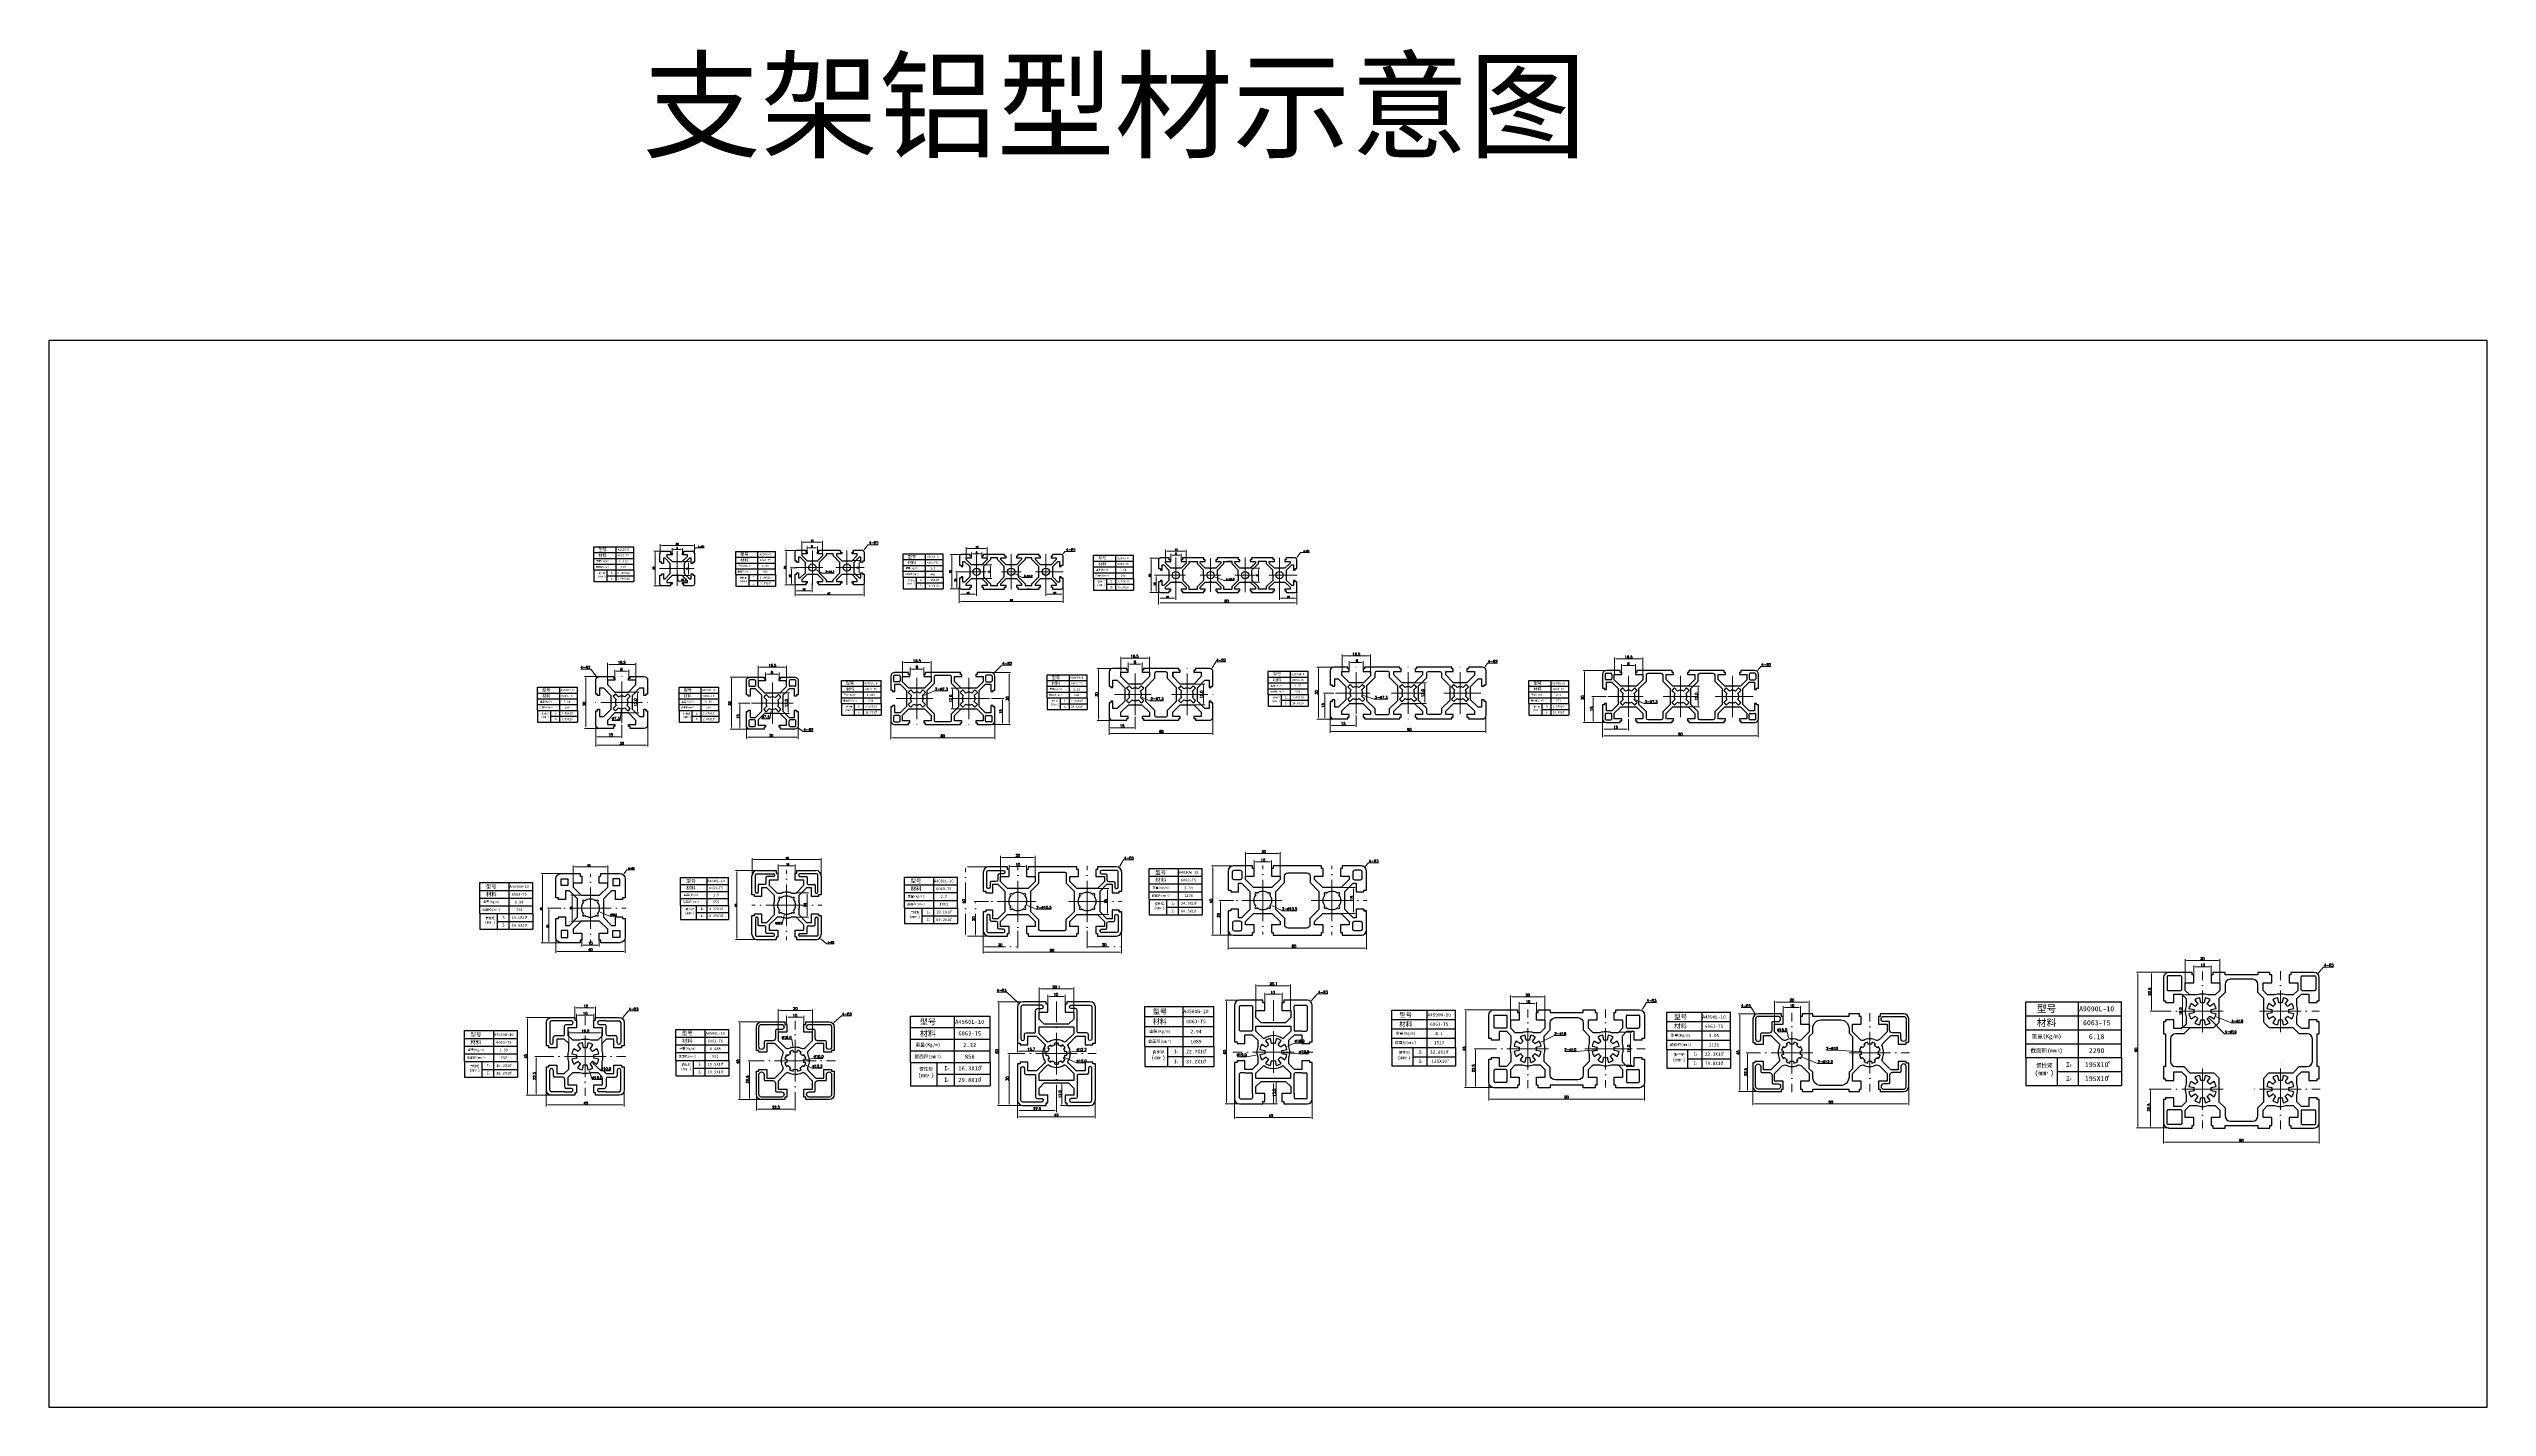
# Model space of a CAD drawing. Header units: millimetres. Extents: x 667 to 3290, y 428 to 2286.
# Drawn here: x 1881 to 3290, y 428 to 1213 of the extents above; entities that cross this region are included whole.
import ezdxf

# ---------------------------------------------------------------- set-up
doc = ezdxf.new("R2010")
doc.units = ezdxf.units.MM
doc.linetypes.add('ACAD_ISO10W100', pattern=[18, 12, -3, 0, -3])
doc.layers.add('DWG', color=7, linetype='Continuous')
for name, color, linetype, lineweight in [('中心线', 1, 'ACAD_ISO10W100', 0), ('粗实线', 130, 'Continuous', 30), ('细实线', 130, 'Continuous', 0)]:
    doc.layers.add(name, color=color, linetype=linetype, lineweight=lineweight)
doc.styles.get("Standard").update_dxf_attribs({"font": 'txt', "bigfont": 'gbcbig.shx'})
doc.dimstyles.new('45x45L', dxfattribs={"dimscale": 0, "dimtxt": 1.5, "dimasz": 0.8, "dimexe": 0.8, "dimexo": 0, "dimgap": 0.3, "dimtad": 1, "dimtoh": 1, "dimdec": 1, "dimzin": 0, "dimdsep": 46, "dimtxsty": 'Standard', "dimcen": 0, "dimclrd": 5, "dimclre": 5, "dimclrt": 3, "dimadec": 0, "dimazin": 0, "dimtp": 0.05, "dimtm": 0.05, "dimtfac": 1, "dimtdec": 1, "dimtofl": 0, "dimtmove": 0, "dimatfit": 3, "dimfxl": 1, "dimtolj": 1, "dimlwd": 13, "dimlwe": 13, "dimarcsym": 0})

# ---------------------------------------------------------------- blocks, each defined once
blk = doc.blocks.new('*D1090')
at = {"layer": 'DEFPOINTS', "color": 0, "transparency": 16777216}
for p in [(2768.5, 853.6), (2781, 853.6), (2781, 823.6)]:
    blk.add_point(p, dxfattribs=at)
at = {"layer": '细实线', "color": 5, "lineweight": 13, "transparency": 16777216}
for p, q in [((2781, 853.6), (2767.7, 853.6)), ((2768.5, 824.4), (2768.5, 852.8)), ((2781, 823.6), (2767.7, 823.6))]:
    blk.add_line(p, q, dxfattribs=at)
at = {"layer": '细实线', "color": 5, "transparency": 16777216}
for points in [[(2768.3, 852.8), (2768.6, 852.8), (2768.5, 853.6)], [(2768.3, 824.4), (2768.6, 824.4), (2768.5, 823.6)]]:
    blk.add_solid(points, dxfattribs=at)
at = {"layer": '细实线', "color": 3, "transparency": 16777216, "insert": (2767.4, 837.9), "char_height": 1.5, "attachment_point": 5, "rotation": 90}
blk.add_mtext('\\A1;30', dxfattribs=at)
blk = doc.blocks.new('*D1091')
at = {"layer": 'DEFPOINTS', "color": 0, "transparency": 16777216}
for p in [(2773.6, 838.6), (2781, 838.6), (2781, 823.6)]:
    blk.add_point(p, dxfattribs=at)
at = {"layer": '细实线', "color": 5, "lineweight": 13, "transparency": 16777216}
for p, q in [((2781, 838.6), (2772.8, 838.6)), ((2773.6, 824.4), (2773.6, 837.8)), ((2781, 823.6), (2772.8, 823.6))]:
    blk.add_line(p, q, dxfattribs=at)
at = {"layer": '细实线', "color": 5, "transparency": 16777216}
for points in [[(2773.5, 837.8), (2773.8, 837.8), (2773.6, 838.6)], [(2773.5, 824.4), (2773.8, 824.4), (2773.6, 823.6)]]:
    blk.add_solid(points, dxfattribs=at)
at = {"layer": '细实线', "color": 3, "transparency": 16777216, "insert": (2772.6, 831.5), "char_height": 1.5, "attachment_point": 5, "rotation": 90}
blk.add_mtext('\\A1;15', dxfattribs=at)
blk = doc.blocks.new('*D1092')
at = {"layer": 'DEFPOINTS', "color": 0, "transparency": 16777216}
for p in [(2828.5, 844.6), (2828.5, 832.6), (2834.2, 844.6)]:
    blk.add_point(p, dxfattribs=at)
at = {"layer": '粗实线', "color": 5, "lineweight": 13, "transparency": 16777216}
for p, q in [((2828.5, 844.6), (2835, 844.6)), ((2828.5, 832.6), (2835, 832.6)), ((2834.2, 833.4), (2834.2, 843.8))]:
    blk.add_line(p, q, dxfattribs=at)
at = {"layer": '粗实线', "color": 5, "transparency": 16777216}
for points in [[(2834.1, 843.8), (2834.4, 843.8), (2834.2, 844.6)], [(2834.1, 833.4), (2834.4, 833.4), (2834.2, 832.6)]]:
    blk.add_solid(points, dxfattribs=at)
at = {"layer": '粗实线', "color": 3, "transparency": 16777216, "insert": (2833.2, 838.6), "char_height": 1.5, "attachment_point": 5, "rotation": 90}
blk.add_mtext('\\A1;12.0', dxfattribs=at)
blk = doc.blocks.new('*D811')
at = {"layer": 'DEFPOINTS', "color": 0, "transparency": 16777216}
for p in [(2779, 825.6), (2794, 825.6), (2794, 819.8)]:
    blk.add_point(p, dxfattribs=at)
at = {"layer": '粗实线', "color": 5, "lineweight": 13, "transparency": 16777216}
for p, q in [((2779, 825.6), (2779, 819)), ((2779.8, 819.8), (2793.2, 819.8)), ((2794, 825.6), (2794, 819))]:
    blk.add_line(p, q, dxfattribs=at)
at = {"layer": '粗实线', "color": 5, "transparency": 16777216}
for points in [[(2779.8, 819.9), (2779.8, 819.7), (2779, 819.8)], [(2793.2, 819.9), (2793.2, 819.7), (2794, 819.8)]]:
    blk.add_solid(points, dxfattribs=at)
at = {"layer": '粗实线', "color": 3, "transparency": 16777216, "insert": (2786.5, 820.9), "char_height": 1.5, "attachment_point": 5}
blk.add_mtext('\\A1;15', dxfattribs=at)
blk = doc.blocks.new('*D1093')
at = {"layer": 'DEFPOINTS', "color": 0, "transparency": 16777216}
for p in [(2867, 851.6), (2868.2, 853.2)]:
    blk.add_point(p, dxfattribs=at)
at = {"layer": '粗实线', "color": 5, "lineweight": 13, "transparency": 16777216}
for p, q in [((2870.4, 856), (2868.7, 853.8)), ((2876.2, 856), (2870.4, 856))]:
    blk.add_line(p, q, dxfattribs=at)
at = {"layer": '粗实线', "color": 5, "transparency": 16777216}
blk.add_solid([(2868.6, 853.9), (2868.8, 853.7), (2868.2, 853.2)], dxfattribs=at)
at = {"layer": '粗实线', "color": 3, "transparency": 16777216, "insert": (2873.5, 857), "char_height": 1.5, "attachment_point": 5}
blk.add_mtext('\\A1;4-R2', dxfattribs=at)
blk = doc.blocks.new('*D812')
at = {"layer": 'DEFPOINTS', "color": 0, "transparency": 16777216}
for p in [(2779, 825.6), (2869, 825.6), (2869, 815.8)]:
    blk.add_point(p, dxfattribs=at)
at = {"layer": '细实线', "color": 5, "lineweight": 13, "transparency": 16777216}
for p, q in [((2779, 825.6), (2779, 815)), ((2869, 825.6), (2869, 815)), ((2779.8, 815.8), (2868.2, 815.8))]:
    blk.add_line(p, q, dxfattribs=at)
at = {"layer": '细实线', "color": 5, "transparency": 16777216}
for points in [[(2779.8, 815.9), (2779.8, 815.6), (2779, 815.8)], [(2868.2, 815.9), (2868.2, 815.6), (2869, 815.8)]]:
    blk.add_solid(points, dxfattribs=at)
at = {"layer": '细实线', "color": 3, "transparency": 16777216, "insert": (2824, 816.8), "char_height": 1.5, "attachment_point": 5}
blk.add_mtext('\\A1;90', dxfattribs=at)
blk = doc.blocks.new('*D1094')
at = {"layer": 'DEFPOINTS', "color": 0, "transparency": 16777216}
for p in [(2790.7, 840.1), (2797.3, 837.1)]:
    blk.add_point(p, dxfattribs=at)
at = {"layer": '细实线', "color": 5, "lineweight": 13, "transparency": 16777216}
for p, q in [((2802.9, 834.6), (2798.1, 836.7)), ((2810.7, 834.6), (2802.9, 834.6))]:
    blk.add_line(p, q, dxfattribs=at)
at = {"layer": '细实线', "color": 5, "transparency": 16777216}
blk.add_solid([(2798.1, 836.9), (2798, 836.6), (2797.3, 837.1)], dxfattribs=at)
at = {"layer": '细实线', "color": 3, "transparency": 16777216, "insert": (2807, 835.6), "char_height": 1.5, "attachment_point": 5}
blk.add_mtext('\\A1;3-%%c7.3', dxfattribs=at)
blk = doc.blocks.new('*D1095')
at = {"layer": 'DEFPOINTS', "color": 0, "transparency": 16777216}
for p in [(2802.3, 860.4), (2785.8, 851.4), (2802.3, 851.4)]:
    blk.add_point(p, dxfattribs=at)
at = {"layer": '细实线', "color": 5, "lineweight": 13, "transparency": 16777216}
for p, q in [((2785.8, 851.4), (2785.8, 861.2)), ((2786.6, 860.4), (2801.5, 860.4)), ((2802.3, 851.4), (2802.3, 861.2))]:
    blk.add_line(p, q, dxfattribs=at)
at = {"layer": '细实线', "color": 5, "transparency": 16777216}
for points in [[(2786.6, 860.5), (2786.6, 860.2), (2785.8, 860.4)], [(2801.5, 860.5), (2801.5, 860.2), (2802.3, 860.4)]]:
    blk.add_solid(points, dxfattribs=at)
at = {"layer": '细实线', "color": 3, "transparency": 16777216, "insert": (2794, 861.4), "char_height": 1.5, "attachment_point": 5}
blk.add_mtext('\\A1;16.5', dxfattribs=at)
blk = doc.blocks.new('*D1096')
at = {"layer": 'DEFPOINTS', "color": 0, "transparency": 16777216}
for p in [(2790, 852.6), (2798, 856.6), (2798, 852.6)]:
    blk.add_point(p, dxfattribs=at)
at = {"layer": '细实线', "color": 5, "lineweight": 13, "transparency": 16777216}
for p, q in [((2790, 852.6), (2790, 857.4)), ((2790.8, 856.6), (2797.2, 856.6)), ((2798, 852.6), (2798, 857.4))]:
    blk.add_line(p, q, dxfattribs=at)
at = {"layer": '细实线', "color": 5, "transparency": 16777216}
for points in [[(2790.8, 856.7), (2790.8, 856.4), (2790, 856.6)], [(2797.2, 856.7), (2797.2, 856.4), (2798, 856.6)]]:
    blk.add_solid(points, dxfattribs=at)
at = {"layer": '细实线', "color": 3, "transparency": 16777216, "insert": (2793.9, 857.6), "char_height": 1.5, "attachment_point": 5}
blk.add_mtext('\\A1;8', dxfattribs=at)
blk = doc.blocks.new('*D1097')
at = {"layer": 'DEFPOINTS', "color": 0, "transparency": 16777216}
for p in [(2618.4, 840.6), (2623.6, 840.6), (2623.6, 825.6)]:
    blk.add_point(p, dxfattribs=at)
at = {"layer": '细实线', "color": 5, "lineweight": 13, "transparency": 16777216}
for p, q in [((2623.6, 840.6), (2617.6, 840.6)), ((2618.4, 826.4), (2618.4, 839.8)), ((2623.6, 825.6), (2617.6, 825.6))]:
    blk.add_line(p, q, dxfattribs=at)
at = {"layer": '细实线', "color": 5, "transparency": 16777216}
for points in [[(2618.3, 839.8), (2618.5, 839.8), (2618.4, 840.6)], [(2618.3, 826.4), (2618.5, 826.4), (2618.4, 825.6)]]:
    blk.add_solid(points, dxfattribs=at)
at = {"layer": '细实线', "color": 3, "transparency": 16777216, "insert": (2617.4, 833.4), "char_height": 1.5, "attachment_point": 5, "rotation": 90}
blk.add_mtext('\\A1;15', dxfattribs=at)
blk = doc.blocks.new('*D1098')
at = {"layer": 'DEFPOINTS', "color": 0, "transparency": 16777216}
for p in [(2614.7, 855.6), (2623.6, 855.6), (2623.6, 825.6)]:
    blk.add_point(p, dxfattribs=at)
at = {"layer": '细实线', "color": 5, "lineweight": 13, "transparency": 16777216}
for p, q in [((2623.6, 855.6), (2613.9, 855.6)), ((2614.7, 826.4), (2614.7, 854.8)), ((2623.6, 825.6), (2613.9, 825.6))]:
    blk.add_line(p, q, dxfattribs=at)
at = {"layer": '细实线', "color": 5, "transparency": 16777216}
for points in [[(2614.6, 854.8), (2614.9, 854.8), (2614.7, 855.6)], [(2614.6, 826.4), (2614.9, 826.4), (2614.7, 825.6)]]:
    blk.add_solid(points, dxfattribs=at)
at = {"layer": '细实线', "color": 3, "transparency": 16777216, "insert": (2613.7, 840.9), "char_height": 1.5, "attachment_point": 5, "rotation": 90}
blk.add_mtext('\\A1;30', dxfattribs=at)
blk = doc.blocks.new('*D1099')
at = {"layer": 'DEFPOINTS', "color": 0, "transparency": 16777216}
for p in [(2670.4, 846.6), (2676.2, 846.6), (2670.4, 834.6)]:
    blk.add_point(p, dxfattribs=at)
at = {"layer": '粗实线', "color": 5, "lineweight": 13, "transparency": 16777216}
for p, q in [((2670.4, 846.6), (2677, 846.6)), ((2676.2, 835.4), (2676.2, 845.8)), ((2670.4, 834.6), (2677, 834.6))]:
    blk.add_line(p, q, dxfattribs=at)
at = {"layer": '粗实线', "color": 5, "transparency": 16777216}
for points in [[(2676.1, 845.8), (2676.3, 845.8), (2676.2, 846.6)], [(2676.1, 835.4), (2676.3, 835.4), (2676.2, 834.6)]]:
    blk.add_solid(points, dxfattribs=at)
at = {"layer": '粗实线', "color": 3, "transparency": 16777216, "insert": (2675.1, 840.6), "char_height": 1.5, "attachment_point": 5, "rotation": 90}
blk.add_mtext('\\A1;12.0', dxfattribs=at)
blk = doc.blocks.new('*D813')
at = {"layer": 'DEFPOINTS', "color": 0, "transparency": 16777216}
for p in [(2621.6, 827.6), (2711.6, 827.6), (2711.6, 818.4)]:
    blk.add_point(p, dxfattribs=at)
at = {"layer": '粗实线', "color": 5, "lineweight": 13, "transparency": 16777216}
for p, q in [((2621.6, 827.6), (2621.6, 817.6)), ((2622.4, 818.4), (2710.8, 818.4)), ((2711.6, 827.6), (2711.6, 817.6))]:
    blk.add_line(p, q, dxfattribs=at)
at = {"layer": '粗实线', "color": 5, "transparency": 16777216}
for points in [[(2622.4, 818.6), (2622.4, 818.3), (2621.6, 818.4)], [(2710.8, 818.6), (2710.8, 818.3), (2711.6, 818.4)]]:
    blk.add_solid(points, dxfattribs=at)
at = {"layer": '粗实线', "color": 3, "transparency": 16777216, "insert": (2667.3, 819.5), "char_height": 1.5, "attachment_point": 5}
blk.add_mtext('\\A1;90', dxfattribs=at)
blk = doc.blocks.new('*D1100')
at = {"layer": 'DEFPOINTS', "color": 0, "transparency": 16777216}
for p in [(2621.6, 827.6), (2636.6, 827.6), (2636.6, 821.9)]:
    blk.add_point(p, dxfattribs=at)
at = {"layer": '细实线', "color": 5, "lineweight": 13, "transparency": 16777216}
for p, q in [((2621.6, 827.6), (2621.6, 821.1)), ((2622.4, 821.9), (2635.8, 821.9)), ((2636.6, 827.6), (2636.6, 821.1))]:
    blk.add_line(p, q, dxfattribs=at)
at = {"layer": '细实线', "color": 5, "transparency": 16777216}
for points in [[(2622.4, 822.1), (2622.4, 821.8), (2621.6, 821.9)], [(2635.8, 822.1), (2635.8, 821.8), (2636.6, 821.9)]]:
    blk.add_solid(points, dxfattribs=at)
at = {"layer": '细实线', "color": 3, "transparency": 16777216, "insert": (2629.1, 823), "char_height": 1.5, "attachment_point": 5}
blk.add_mtext('\\A1;15', dxfattribs=at)
blk = doc.blocks.new('*D1101')
at = {"layer": 'DEFPOINTS', "color": 0, "transparency": 16777216}
for p in [(2709.6, 853.6), (2710.7, 855.3)]:
    blk.add_point(p, dxfattribs=at)
at = {"layer": '细实线', "color": 5, "lineweight": 13, "transparency": 16777216}
for p, q in [((2712.4, 857.8), (2711.2, 855.9)), ((2718.2, 857.8), (2712.4, 857.8))]:
    blk.add_line(p, q, dxfattribs=at)
at = {"layer": '细实线', "color": 5, "transparency": 16777216}
blk.add_solid([(2711, 856), (2711.3, 855.9), (2710.7, 855.3)], dxfattribs=at)
at = {"layer": '细实线', "color": 3, "transparency": 16777216, "insert": (2715.5, 858.9), "char_height": 1.5, "attachment_point": 5}
blk.add_mtext('\\A1;4-R2', dxfattribs=at)
blk = doc.blocks.new('*D1102')
at = {"layer": 'DEFPOINTS', "color": 0, "transparency": 16777216}
for p in [(2633.2, 841.8), (2640.1, 839.4)]:
    blk.add_point(p, dxfattribs=at)
at = {"layer": '细实线', "color": 5, "lineweight": 13, "transparency": 16777216}
for p, q in [((2647, 837), (2640.8, 839.1)), ((2654.8, 837), (2647, 837))]:
    blk.add_line(p, q, dxfattribs=at)
at = {"layer": '细实线', "color": 5, "transparency": 16777216}
blk.add_solid([(2640.9, 839.3), (2640.8, 839), (2640.1, 839.4)], dxfattribs=at)
at = {"layer": '细实线', "color": 3, "transparency": 16777216, "insert": (2651, 838.1), "char_height": 1.5, "attachment_point": 5}
blk.add_mtext('\\A1;3-%%c7.3', dxfattribs=at)
blk = doc.blocks.new('*D1103')
at = {"layer": 'DEFPOINTS', "color": 0, "transparency": 16777216}
for p in [(2644.9, 862.1), (2628.4, 853), (2644.9, 853)]:
    blk.add_point(p, dxfattribs=at)
at = {"layer": '细实线', "color": 5, "lineweight": 13, "transparency": 16777216}
for p, q in [((2628.4, 853), (2628.4, 862.9)), ((2629.2, 862.1), (2644.1, 862.1)), ((2644.9, 853), (2644.9, 862.9))]:
    blk.add_line(p, q, dxfattribs=at)
at = {"layer": '细实线', "color": 5, "transparency": 16777216}
for points in [[(2629.2, 862.2), (2629.2, 861.9), (2628.4, 862.1)], [(2644.1, 862.2), (2644.1, 861.9), (2644.9, 862.1)]]:
    blk.add_solid(points, dxfattribs=at)
at = {"layer": '细实线', "color": 3, "transparency": 16777216, "insert": (2636.6, 863.1), "char_height": 1.5, "attachment_point": 5}
blk.add_mtext('\\A1;16.5', dxfattribs=at)
blk = doc.blocks.new('*D1104')
at = {"layer": 'DEFPOINTS', "color": 0, "transparency": 16777216}
for p in [(2632.6, 854.6), (2640.6, 858.2), (2640.6, 854.6)]:
    blk.add_point(p, dxfattribs=at)
at = {"layer": '细实线', "color": 5, "lineweight": 13, "transparency": 16777216}
for p, q in [((2632.6, 854.6), (2632.6, 859)), ((2633.4, 858.2), (2639.8, 858.2)), ((2640.6, 854.6), (2640.6, 859))]:
    blk.add_line(p, q, dxfattribs=at)
at = {"layer": '细实线', "color": 5, "transparency": 16777216}
for points in [[(2633.4, 858.3), (2633.4, 858), (2632.6, 858.2)], [(2639.8, 858.3), (2639.8, 858), (2640.6, 858.2)]]:
    blk.add_solid(points, dxfattribs=at)
at = {"layer": '细实线', "color": 3, "transparency": 16777216, "insert": (2637, 859.2), "char_height": 1.5, "attachment_point": 5}
blk.add_mtext('\\A1;8', dxfattribs=at)
blk = doc.blocks.new('*D1105')
at = {"layer": 'DEFPOINTS', "color": 0, "transparency": 16777216}
for p in [(2197.8, 849.8), (2199.1, 848.2)]:
    blk.add_point(p, dxfattribs=at)
at = {"layer": '细实线', "color": 5, "lineweight": 13, "transparency": 16777216}
for p, q in [((2188.4, 854.5), (2194.2, 854.5)), ((2194.2, 854.5), (2197.3, 850.4))]:
    blk.add_line(p, q, dxfattribs=at)
at = {"layer": '细实线', "color": 5, "transparency": 16777216}
blk.add_solid([(2197.4, 850.5), (2197.2, 850.3), (2197.8, 849.8)], dxfattribs=at)
at = {"layer": '细实线', "color": 3, "transparency": 16777216, "insert": (2191.1, 855.5), "char_height": 1.5, "attachment_point": 5}
blk.add_mtext('\\A1;4-R2', dxfattribs=at)
blk = doc.blocks.new('*D1106')
at = {"layer": 'DEFPOINTS', "color": 0, "transparency": 16777216}
for p in [(2197.1, 822.2), (2227.1, 822.2), (2227.1, 810.5)]:
    blk.add_point(p, dxfattribs=at)
at = {"layer": '细实线', "color": 5, "lineweight": 13, "transparency": 16777216}
for p, q in [((2197.1, 822.2), (2197.1, 809.7)), ((2227.1, 822.2), (2227.1, 809.7)), ((2197.9, 810.5), (2226.3, 810.5))]:
    blk.add_line(p, q, dxfattribs=at)
at = {"layer": '细实线', "color": 5, "transparency": 16777216}
for points in [[(2197.9, 810.6), (2197.9, 810.3), (2197.1, 810.5)], [(2226.3, 810.6), (2226.3, 810.3), (2227.1, 810.5)]]:
    blk.add_solid(points, dxfattribs=at)
at = {"layer": '细实线', "color": 3, "transparency": 16777216, "insert": (2212.1, 811.5), "char_height": 1.5, "attachment_point": 5}
blk.add_mtext('\\A1;30', dxfattribs=at)
blk = doc.blocks.new('*D1107')
at = {"layer": 'DEFPOINTS', "color": 0, "transparency": 16777216}
for p in [(2197.1, 822.2), (2212.1, 822.2), (2212.1, 815.3)]:
    blk.add_point(p, dxfattribs=at)
at = {"layer": '细实线', "color": 5, "lineweight": 13, "transparency": 16777216}
for p, q in [((2197.1, 822.2), (2197.1, 814.5)), ((2212.1, 822.2), (2212.1, 814.5)), ((2197.9, 815.3), (2211.3, 815.3))]:
    blk.add_line(p, q, dxfattribs=at)
at = {"layer": '细实线', "color": 5, "transparency": 16777216}
for points in [[(2197.9, 815.5), (2197.9, 815.2), (2197.1, 815.3)], [(2211.3, 815.5), (2211.3, 815.2), (2212.1, 815.3)]]:
    blk.add_solid(points, dxfattribs=at)
at = {"layer": '细实线', "color": 3, "transparency": 16777216, "insert": (2205.7, 816.4), "char_height": 1.5, "attachment_point": 5}
blk.add_mtext('\\A1;15', dxfattribs=at)
blk = doc.blocks.new('*D1108')
at = {"layer": 'DEFPOINTS', "color": 0, "transparency": 16777216}
for p in [(2191.4, 850.2), (2199.1, 850.2), (2199.1, 820.2)]:
    blk.add_point(p, dxfattribs=at)
at = {"layer": '细实线', "color": 5, "lineweight": 13, "transparency": 16777216}
for p, q in [((2199.1, 850.2), (2190.6, 850.2)), ((2191.4, 821), (2191.4, 849.4)), ((2199.1, 820.2), (2190.6, 820.2))]:
    blk.add_line(p, q, dxfattribs=at)
at = {"layer": '细实线', "color": 5, "transparency": 16777216}
for points in [[(2191.3, 849.4), (2191.6, 849.4), (2191.4, 850.2)], [(2191.3, 821), (2191.6, 821), (2191.4, 820.2)]]:
    blk.add_solid(points, dxfattribs=at)
at = {"layer": '细实线', "color": 3, "transparency": 16777216, "insert": (2190.4, 834.3), "char_height": 1.5, "attachment_point": 5, "rotation": 90}
blk.add_mtext('\\A1;30', dxfattribs=at)
blk = doc.blocks.new('*D1109')
at = {"layer": 'DEFPOINTS', "color": 0, "transparency": 16777216}
for p in [(2215.9, 841.2), (2215.9, 829.2), (2221.1, 829.2)]:
    blk.add_point(p, dxfattribs=at)
at = {"layer": '粗实线', "color": 5, "lineweight": 13, "transparency": 16777216}
for p, q in [((2215.9, 841.2), (2221.9, 841.2)), ((2221.1, 840.4), (2221.1, 830)), ((2215.9, 829.2), (2221.9, 829.2))]:
    blk.add_line(p, q, dxfattribs=at)
at = {"layer": '粗实线', "color": 5, "transparency": 16777216}
for points in [[(2220.9, 840.4), (2221.2, 840.4), (2221.1, 841.2)], [(2220.9, 830), (2221.2, 830), (2221.1, 829.2)]]:
    blk.add_solid(points, dxfattribs=at)
at = {"layer": '粗实线', "color": 3, "transparency": 16777216, "insert": (2220, 835.2), "char_height": 1.5, "attachment_point": 5, "rotation": 90}
blk.add_mtext('\\A1;12.0', dxfattribs=at)
blk = doc.blocks.new('*D1110')
at = {"layer": 'DEFPOINTS', "color": 0, "transparency": 16777216}
for p in [(2211.8, 831.6), (2212.3, 838.8)]:
    blk.add_point(p, dxfattribs=at)
at = {"layer": '细实线', "color": 5, "lineweight": 13, "transparency": 16777216}
for p, q in [((2206.4, 824.8), (2211.2, 824.8)), ((2211.2, 824.8), (2211.7, 830.8))]:
    blk.add_line(p, q, dxfattribs=at)
at = {"layer": '细实线', "color": 5, "transparency": 16777216}
blk.add_solid([(2211.6, 830.8), (2211.8, 830.8), (2211.8, 831.6)], dxfattribs=at)
at = {"layer": '细实线', "color": 3, "transparency": 16777216, "insert": (2208.7, 825.9), "char_height": 1.5, "attachment_point": 5}
blk.add_mtext('\\A1;∅7.3', dxfattribs=at)
blk = doc.blocks.new('*D1111')
at = {"layer": 'DEFPOINTS', "color": 0, "transparency": 16777216}
for p in [(2203.8, 848), (2220.3, 857.2), (2220.3, 848)]:
    blk.add_point(p, dxfattribs=at)
at = {"layer": '细实线', "color": 5, "lineweight": 13, "transparency": 16777216}
for p, q in [((2203.8, 848), (2203.8, 858)), ((2204.6, 857.2), (2219.5, 857.2)), ((2220.3, 848), (2220.3, 858))]:
    blk.add_line(p, q, dxfattribs=at)
at = {"layer": '细实线', "color": 5, "transparency": 16777216}
for points in [[(2204.6, 857.4), (2204.6, 857.1), (2203.8, 857.2)], [(2219.5, 857.4), (2219.5, 857.1), (2220.3, 857.2)]]:
    blk.add_solid(points, dxfattribs=at)
at = {"layer": '细实线', "color": 3, "transparency": 16777216, "insert": (2212.1, 858.3), "char_height": 1.5, "attachment_point": 5}
blk.add_mtext('\\A1;16.5', dxfattribs=at)
blk = doc.blocks.new('*D1112')
at = {"layer": 'DEFPOINTS', "color": 0, "transparency": 16777216}
for p in [(2208.1, 849.2), (2216.1, 853.2), (2216.1, 849.2)]:
    blk.add_point(p, dxfattribs=at)
at = {"layer": '细实线', "color": 5, "lineweight": 13, "transparency": 16777216}
for p, q in [((2208.1, 849.2), (2208.1, 854)), ((2208.9, 853.2), (2215.3, 853.2)), ((2216.1, 849.2), (2216.1, 854))]:
    blk.add_line(p, q, dxfattribs=at)
at = {"layer": '细实线', "color": 5, "transparency": 16777216}
for points in [[(2208.9, 853.4), (2208.9, 853.1), (2208.1, 853.2)], [(2215.3, 853.4), (2215.3, 853.1), (2216.1, 853.2)]]:
    blk.add_solid(points, dxfattribs=at)
at = {"layer": '细实线', "color": 3, "transparency": 16777216, "insert": (2211.9, 854.3), "char_height": 1.5, "attachment_point": 5}
blk.add_mtext('\\A1;8', dxfattribs=at)
blk = doc.blocks.new('*D1113')
at = {"layer": 'DEFPOINTS', "color": 0, "transparency": 16777216}
for p in [(2284.1, 821.8), (2314.1, 821.8), (2314.1, 815)]:
    blk.add_point(p, dxfattribs=at)
at = {"layer": '细实线', "color": 5, "lineweight": 13, "transparency": 16777216}
for p, q in [((2284.1, 821.8), (2284.1, 814.2)), ((2314.1, 821.8), (2314.1, 814.2)), ((2284.9, 815), (2313.3, 815))]:
    blk.add_line(p, q, dxfattribs=at)
at = {"layer": '细实线', "color": 5, "transparency": 16777216}
for points in [[(2284.9, 815.1), (2284.9, 814.8), (2284.1, 815)], [(2313.3, 815.1), (2313.3, 814.8), (2314.1, 815)]]:
    blk.add_solid(points, dxfattribs=at)
at = {"layer": '细实线', "color": 3, "transparency": 16777216, "insert": (2298.4, 816), "char_height": 1.5, "attachment_point": 5}
blk.add_mtext('\\A1;30', dxfattribs=at)
blk = doc.blocks.new('*D1114')
at = {"layer": 'DEFPOINTS', "color": 0, "transparency": 16777216}
for p in [(2280.4, 834.8), (2286.1, 834.8), (2286.1, 819.8)]:
    blk.add_point(p, dxfattribs=at)
at = {"layer": '细实线', "color": 5, "lineweight": 13, "transparency": 16777216}
for p, q in [((2286.1, 834.8), (2279.6, 834.8)), ((2280.4, 820.6), (2280.4, 834)), ((2286.1, 819.8), (2279.6, 819.8))]:
    blk.add_line(p, q, dxfattribs=at)
at = {"layer": '细实线', "color": 5, "transparency": 16777216}
for points in [[(2280.2, 834), (2280.5, 834), (2280.4, 834.8)], [(2280.2, 820.6), (2280.5, 820.6), (2280.4, 819.8)]]:
    blk.add_solid(points, dxfattribs=at)
at = {"layer": '细实线', "color": 3, "transparency": 16777216, "insert": (2279.3, 827), "char_height": 1.5, "attachment_point": 5, "rotation": 90}
blk.add_mtext('\\A1;15', dxfattribs=at)
blk = doc.blocks.new('*D1115')
at = {"layer": 'DEFPOINTS', "color": 0, "transparency": 16777216}
for p in [(2303.7, 840.8), (2308.3, 840.8), (2303.7, 828.8)]:
    blk.add_point(p, dxfattribs=at)
at = {"layer": '粗实线', "color": 5, "lineweight": 13, "transparency": 16777216}
for p, q in [((2303.7, 840.8), (2309.1, 840.8)), ((2308.3, 829.6), (2308.3, 840)), ((2303.7, 828.8), (2309.1, 828.8))]:
    blk.add_line(p, q, dxfattribs=at)
at = {"layer": '粗实线', "color": 5, "transparency": 16777216}
for points in [[(2308.2, 840), (2308.4, 840), (2308.3, 840.8)], [(2308.2, 829.6), (2308.4, 829.6), (2308.3, 828.8)]]:
    blk.add_solid(points, dxfattribs=at)
at = {"layer": '粗实线', "color": 3, "transparency": 16777216, "insert": (2307.3, 834.8), "char_height": 1.5, "attachment_point": 5, "rotation": 90}
blk.add_mtext('\\A1;12.0', dxfattribs=at)
blk = doc.blocks.new('*D814')
at = {"layer": 'DEFPOINTS', "color": 0, "transparency": 16777216}
for p in [(2275.6, 849.8), (2286.1, 849.8), (2286.1, 819.8)]:
    blk.add_point(p, dxfattribs=at)
at = {"layer": '细实线', "color": 5, "lineweight": 13, "transparency": 16777216}
for p, q in [((2286.1, 849.8), (2274.8, 849.8)), ((2275.6, 820.6), (2275.6, 849)), ((2286.1, 819.8), (2274.8, 819.8))]:
    blk.add_line(p, q, dxfattribs=at)
at = {"layer": '细实线', "color": 5, "transparency": 16777216}
for points in [[(2275.4, 849), (2275.7, 849), (2275.6, 849.8)], [(2275.4, 820.6), (2275.7, 820.6), (2275.6, 819.8)]]:
    blk.add_solid(points, dxfattribs=at)
at = {"layer": '细实线', "color": 3, "transparency": 16777216, "insert": (2274.5, 834.5), "char_height": 1.5, "attachment_point": 5, "rotation": 90}
blk.add_mtext('\\A1;30', dxfattribs=at)
blk = doc.blocks.new('*D1116')
at = {"layer": 'DEFPOINTS', "color": 0, "transparency": 16777216}
for p in [(2312.1, 821.8), (2313.8, 820.6)]:
    blk.add_point(p, dxfattribs=at)
at = {"layer": '细实线', "color": 5, "lineweight": 13, "transparency": 16777216}
for p, q in [((2317, 818.4), (2314.4, 820.2)), ((2322.8, 818.4), (2317, 818.4))]:
    blk.add_line(p, q, dxfattribs=at)
at = {"layer": '细实线', "color": 5, "transparency": 16777216}
blk.add_solid([(2314.5, 820.3), (2314.3, 820.1), (2313.8, 820.6)], dxfattribs=at)
at = {"layer": '细实线', "color": 3, "transparency": 16777216, "insert": (2320, 819.4), "char_height": 1.5, "attachment_point": 5}
blk.add_mtext('\\A1;4-R2', dxfattribs=at)
blk = doc.blocks.new('*D1117')
at = {"layer": 'DEFPOINTS', "color": 0, "transparency": 16777216}
for p in [(2299.7, 838.4), (2298.6, 831.2)]:
    blk.add_point(p, dxfattribs=at)
at = {"layer": '细实线', "color": 5, "lineweight": 13, "transparency": 16777216}
for p, q in [((2292.9, 825.7), (2297.7, 825.7)), ((2297.7, 825.7), (2298.4, 830.4))]:
    blk.add_line(p, q, dxfattribs=at)
at = {"layer": '细实线', "color": 5, "transparency": 16777216}
blk.add_solid([(2298.3, 830.4), (2298.6, 830.4), (2298.6, 831.2)], dxfattribs=at)
at = {"layer": '细实线', "color": 3, "transparency": 16777216, "insert": (2295.2, 826.8), "char_height": 1.5, "attachment_point": 5}
blk.add_mtext('\\A1;∅7.3', dxfattribs=at)
blk = doc.blocks.new('*D1118')
at = {"layer": 'DEFPOINTS', "color": 0, "transparency": 16777216}
for p in [(2290.9, 847.6), (2307.4, 855.6), (2307.4, 847.6)]:
    blk.add_point(p, dxfattribs=at)
at = {"layer": '细实线', "color": 5, "lineweight": 13, "transparency": 16777216}
for p, q in [((2290.9, 847.6), (2290.9, 856.4)), ((2291.7, 855.6), (2306.6, 855.6)), ((2307.4, 847.6), (2307.4, 856.4))]:
    blk.add_line(p, q, dxfattribs=at)
at = {"layer": '细实线', "color": 5, "transparency": 16777216}
for points in [[(2291.7, 855.7), (2291.7, 855.4), (2290.9, 855.6)], [(2306.6, 855.7), (2306.6, 855.4), (2307.4, 855.6)]]:
    blk.add_solid(points, dxfattribs=at)
at = {"layer": '细实线', "color": 3, "transparency": 16777216, "insert": (2299.1, 856.6), "char_height": 1.5, "attachment_point": 5}
blk.add_mtext('\\A1;16.5', dxfattribs=at)
blk = doc.blocks.new('*D1119')
at = {"layer": 'DEFPOINTS', "color": 0, "transparency": 16777216}
for p in [(2295.1, 848.8), (2303.1, 851.6), (2303.1, 848.8)]:
    blk.add_point(p, dxfattribs=at)
at = {"layer": '细实线', "color": 5, "lineweight": 13, "transparency": 16777216}
for p, q in [((2295.1, 848.8), (2295.1, 852.4)), ((2295.9, 851.6), (2302.3, 851.6)), ((2303.1, 848.8), (2303.1, 852.4))]:
    blk.add_line(p, q, dxfattribs=at)
at = {"layer": '细实线', "color": 5, "transparency": 16777216}
for points in [[(2295.9, 851.7), (2295.9, 851.4), (2295.1, 851.6)], [(2302.3, 851.7), (2302.3, 851.4), (2303.1, 851.6)]]:
    blk.add_solid(points, dxfattribs=at)
at = {"layer": '细实线', "color": 3, "transparency": 16777216, "insert": (2298.9, 852.6), "char_height": 1.5, "attachment_point": 5}
blk.add_mtext('\\A1;8', dxfattribs=at)
blk = doc.blocks.new('*D1120')
at = {"layer": 'DEFPOINTS', "color": 0, "transparency": 16777216}
for p in [(2403.2, 843.4), (2408.2, 843.4), (2408.2, 831.4)]:
    blk.add_point(p, dxfattribs=at)
at = {"layer": '粗实线', "color": 5, "lineweight": 13, "transparency": 16777216}
for p, q in [((2408.2, 843.4), (2402.4, 843.4)), ((2403.2, 832.2), (2403.2, 842.6)), ((2408.2, 831.4), (2402.4, 831.4))]:
    blk.add_line(p, q, dxfattribs=at)
at = {"layer": '粗实线', "color": 5, "transparency": 16777216}
for points in [[(2403.1, 842.6), (2403.4, 842.6), (2403.2, 843.4)], [(2403.1, 832.2), (2403.4, 832.2), (2403.2, 831.4)]]:
    blk.add_solid(points, dxfattribs=at)
at = {"layer": '粗实线', "color": 3, "transparency": 16777216, "insert": (2402.2, 837.4), "char_height": 1.5, "attachment_point": 5, "rotation": 90}
blk.add_mtext('\\A1;12.0', dxfattribs=at)
blk = doc.blocks.new('*D1121')
at = {"layer": 'DEFPOINTS', "color": 0, "transparency": 16777216}
for p in [(2425.7, 850.4), (2427.1, 851.8)]:
    blk.add_point(p, dxfattribs=at)
at = {"layer": '细实线', "color": 5, "lineweight": 13, "transparency": 16777216}
for p, q in [((2431.8, 856.7), (2427.6, 852.4)), ((2437.6, 856.7), (2431.8, 856.7))]:
    blk.add_line(p, q, dxfattribs=at)
at = {"layer": '细实线', "color": 5, "transparency": 16777216}
blk.add_solid([(2427.5, 852.5), (2427.7, 852.3), (2427.1, 851.8)], dxfattribs=at)
at = {"layer": '细实线', "color": 3, "transparency": 16777216, "insert": (2434.8, 857.7), "char_height": 1.5, "attachment_point": 5}
blk.add_mtext('\\A1;4-R2', dxfattribs=at)
blk = doc.blocks.new('*D1122')
at = {"layer": 'DEFPOINTS', "color": 0, "transparency": 16777216}
for p in [(2425.7, 852.4), (2436, 852.4), (2425.7, 822.4)]:
    blk.add_point(p, dxfattribs=at)
at = {"layer": '细实线', "color": 5, "lineweight": 13, "transparency": 16777216}
for p, q in [((2425.7, 852.4), (2436.8, 852.4)), ((2436, 823.2), (2436, 851.6)), ((2425.7, 822.4), (2436.8, 822.4))]:
    blk.add_line(p, q, dxfattribs=at)
at = {"layer": '细实线', "color": 5, "transparency": 16777216}
for points in [[(2435.9, 851.6), (2436.1, 851.6), (2436, 852.4)], [(2435.9, 823.2), (2436.1, 823.2), (2436, 822.4)]]:
    blk.add_solid(points, dxfattribs=at)
at = {"layer": '细实线', "color": 3, "transparency": 16777216, "insert": (2434.9, 837.4), "char_height": 1.5, "attachment_point": 5, "rotation": 90}
blk.add_mtext('\\A1;30', dxfattribs=at)
blk = doc.blocks.new('*D1123')
at = {"layer": 'DEFPOINTS', "color": 0, "transparency": 16777216}
for p in [(2425.7, 837.4), (2432.2, 837.4), (2425.7, 822.4)]:
    blk.add_point(p, dxfattribs=at)
at = {"layer": '细实线', "color": 5, "lineweight": 13, "transparency": 16777216}
for p, q in [((2425.7, 837.4), (2433, 837.4)), ((2432.2, 823.2), (2432.2, 836.6)), ((2425.7, 822.4), (2433, 822.4))]:
    blk.add_line(p, q, dxfattribs=at)
at = {"layer": '细实线', "color": 5, "transparency": 16777216}
for points in [[(2432.1, 836.6), (2432.3, 836.6), (2432.2, 837.4)], [(2432.1, 823.2), (2432.3, 823.2), (2432.2, 822.4)]]:
    blk.add_solid(points, dxfattribs=at)
at = {"layer": '细实线', "color": 3, "transparency": 16777216, "insert": (2431.2, 829.9), "char_height": 1.5, "attachment_point": 5, "rotation": 90}
blk.add_mtext('\\A1;15', dxfattribs=at)
blk = doc.blocks.new('*D815')
at = {"layer": 'DEFPOINTS', "color": 0, "transparency": 16777216}
for p in [(2367.7, 824.4), (2427.7, 824.4), (2427.7, 814.7)]:
    blk.add_point(p, dxfattribs=at)
at = {"layer": '细实线', "color": 5, "lineweight": 13, "transparency": 16777216}
for p, q in [((2367.7, 824.4), (2367.7, 813.9)), ((2427.7, 824.4), (2427.7, 813.9)), ((2368.5, 814.7), (2426.9, 814.7))]:
    blk.add_line(p, q, dxfattribs=at)
at = {"layer": '细实线', "color": 5, "transparency": 16777216}
for points in [[(2368.5, 814.8), (2368.5, 814.6), (2367.7, 814.7)], [(2426.9, 814.8), (2426.9, 814.6), (2427.7, 814.7)]]:
    blk.add_solid(points, dxfattribs=at)
at = {"layer": '细实线', "color": 3, "transparency": 16777216, "insert": (2397.6, 815.8), "char_height": 1.5, "attachment_point": 5}
blk.add_mtext('\\A1;60', dxfattribs=at)
blk = doc.blocks.new('*D1124')
at = {"layer": 'DEFPOINTS', "color": 0, "transparency": 16777216}
for p in [(2379.3, 836), (2386, 838.9)]:
    blk.add_point(p, dxfattribs=at)
at = {"layer": '细实线', "color": 5, "lineweight": 13, "transparency": 16777216}
for p, q in [((2392.8, 841.8), (2386.7, 839.2)), ((2400.6, 841.8), (2392.8, 841.8))]:
    blk.add_line(p, q, dxfattribs=at)
at = {"layer": '细实线', "color": 5, "transparency": 16777216}
blk.add_solid([(2386.7, 839.3), (2386.8, 839.1), (2386, 838.9)], dxfattribs=at)
at = {"layer": '细实线', "color": 3, "transparency": 16777216, "insert": (2396.9, 842.9), "char_height": 1.5, "attachment_point": 5}
blk.add_mtext('\\A1;2-%%C7.3', dxfattribs=at)
blk = doc.blocks.new('*D1125')
at = {"layer": 'DEFPOINTS', "color": 0, "transparency": 16777216}
for p in [(2374.4, 850.2), (2390.9, 858.2), (2390.9, 850.2)]:
    blk.add_point(p, dxfattribs=at)
at = {"layer": '细实线', "color": 5, "lineweight": 13, "transparency": 16777216}
for p, q in [((2374.4, 850.2), (2374.4, 859)), ((2375.2, 858.2), (2390.1, 858.2)), ((2390.9, 850.2), (2390.9, 859))]:
    blk.add_line(p, q, dxfattribs=at)
at = {"layer": '细实线', "color": 5, "transparency": 16777216}
for points in [[(2375.2, 858.3), (2375.2, 858), (2374.4, 858.2)], [(2390.1, 858.3), (2390.1, 858), (2390.9, 858.2)]]:
    blk.add_solid(points, dxfattribs=at)
at = {"layer": '细实线', "color": 3, "transparency": 16777216, "insert": (2382.7, 859.2), "char_height": 1.5, "attachment_point": 5}
blk.add_mtext('\\A1;16.5', dxfattribs=at)
blk = doc.blocks.new('*D1126')
at = {"layer": 'DEFPOINTS', "color": 0, "transparency": 16777216}
for p in [(2378.7, 851.4), (2386.7, 854.5), (2386.7, 851.4)]:
    blk.add_point(p, dxfattribs=at)
at = {"layer": '细实线', "color": 5, "lineweight": 13, "transparency": 16777216}
for p, q in [((2378.7, 851.4), (2378.7, 855.3)), ((2379.5, 854.5), (2385.9, 854.5)), ((2386.7, 851.4), (2386.7, 855.3))]:
    blk.add_line(p, q, dxfattribs=at)
at = {"layer": '细实线', "color": 5, "transparency": 16777216}
for points in [[(2379.5, 854.7), (2379.5, 854.4), (2378.7, 854.5)], [(2385.9, 854.7), (2385.9, 854.4), (2386.7, 854.5)]]:
    blk.add_solid(points, dxfattribs=at)
at = {"layer": '细实线', "color": 3, "transparency": 16777216, "insert": (2382.7, 855.6), "char_height": 1.5, "attachment_point": 5}
blk.add_mtext('\\A1;8', dxfattribs=at)
blk = doc.blocks.new('*D1127')
at = {"layer": 'DEFPOINTS', "color": 0, "transparency": 16777216}
for p in [(2542.7, 845.8), (2548.3, 845.8), (2542.7, 833.8)]:
    blk.add_point(p, dxfattribs=at)
at = {"layer": '粗实线', "color": 5, "lineweight": 13, "transparency": 16777216}
for p, q in [((2542.7, 845.8), (2549.1, 845.8)), ((2542.7, 833.8), (2549.1, 833.8)), ((2548.3, 834.6), (2548.3, 845))]:
    blk.add_line(p, q, dxfattribs=at)
at = {"layer": '粗实线', "color": 5, "transparency": 16777216}
for points in [[(2548.2, 845), (2548.4, 845), (2548.3, 845.8)], [(2548.2, 834.6), (2548.4, 834.6), (2548.3, 833.8)]]:
    blk.add_solid(points, dxfattribs=at)
at = {"layer": '粗实线', "color": 3, "transparency": 16777216, "insert": (2547.2, 839.8), "char_height": 1.5, "attachment_point": 5, "rotation": 90}
blk.add_mtext('\\A1;12.0', dxfattribs=at)
blk = doc.blocks.new('*D816')
at = {"layer": 'DEFPOINTS', "color": 0, "transparency": 16777216}
for p in [(2493.8, 826.8), (2553.8, 826.8), (2553.8, 817.3)]:
    blk.add_point(p, dxfattribs=at)
at = {"layer": '细实线', "color": 5, "lineweight": 13, "transparency": 16777216}
for p, q in [((2493.8, 826.8), (2493.8, 816.5)), ((2553.8, 826.8), (2553.8, 816.5)), ((2494.6, 817.3), (2553, 817.3))]:
    blk.add_line(p, q, dxfattribs=at)
at = {"layer": '细实线', "color": 5, "transparency": 16777216}
for points in [[(2494.6, 817.4), (2494.6, 817.1), (2493.8, 817.3)], [(2553, 817.4), (2553, 817.1), (2553.8, 817.3)]]:
    blk.add_solid(points, dxfattribs=at)
at = {"layer": '细实线', "color": 3, "transparency": 16777216, "insert": (2524, 818.3), "char_height": 1.5, "attachment_point": 5}
blk.add_mtext('\\A1;60', dxfattribs=at)
blk = doc.blocks.new('*D1128')
at = {"layer": 'DEFPOINTS', "color": 0, "transparency": 16777216}
for p in [(2493.8, 826.8), (2508.8, 826.8), (2508.8, 820.5)]:
    blk.add_point(p, dxfattribs=at)
at = {"layer": '细实线', "color": 5, "lineweight": 13, "transparency": 16777216}
for p, q in [((2493.8, 826.8), (2493.8, 819.7)), ((2494.6, 820.5), (2508, 820.5)), ((2508.8, 826.8), (2508.8, 819.7))]:
    blk.add_line(p, q, dxfattribs=at)
at = {"layer": '细实线', "color": 5, "transparency": 16777216}
for points in [[(2494.6, 820.7), (2494.6, 820.4), (2493.8, 820.5)], [(2508, 820.7), (2508, 820.4), (2508.8, 820.5)]]:
    blk.add_solid(points, dxfattribs=at)
at = {"layer": '细实线', "color": 3, "transparency": 16777216, "insert": (2501.3, 821.6), "char_height": 1.5, "attachment_point": 5}
blk.add_mtext('\\A1;15', dxfattribs=at)
blk = doc.blocks.new('*D1129')
at = {"layer": 'DEFPOINTS', "color": 0, "transparency": 16777216}
for p in [(2487.6, 854.8), (2495.8, 854.8), (2495.8, 824.8)]:
    blk.add_point(p, dxfattribs=at)
at = {"layer": '细实线', "color": 5, "lineweight": 13, "transparency": 16777216}
for p, q in [((2495.8, 854.8), (2486.8, 854.8)), ((2487.6, 825.6), (2487.6, 854)), ((2495.8, 824.8), (2486.8, 824.8))]:
    blk.add_line(p, q, dxfattribs=at)
at = {"layer": '细实线', "color": 5, "transparency": 16777216}
for points in [[(2487.5, 854), (2487.8, 854), (2487.6, 854.8)], [(2487.5, 825.6), (2487.8, 825.6), (2487.6, 824.8)]]:
    blk.add_solid(points, dxfattribs=at)
at = {"layer": '细实线', "color": 3, "transparency": 16777216, "insert": (2486.6, 839.8), "char_height": 1.5, "attachment_point": 5, "rotation": 90}
blk.add_mtext('\\A1;30', dxfattribs=at)
blk = doc.blocks.new('*D1130')
at = {"layer": 'DEFPOINTS', "color": 0, "transparency": 16777216}
for p in [(2551.8, 852.8), (2552.9, 854.5)]:
    blk.add_point(p, dxfattribs=at)
at = {"layer": '细实线', "color": 5, "lineweight": 13, "transparency": 16777216}
for p, q in [((2555.5, 858.6), (2553.3, 855.2)), ((2561.3, 858.6), (2555.5, 858.6))]:
    blk.add_line(p, q, dxfattribs=at)
at = {"layer": '细实线', "color": 5, "transparency": 16777216}
blk.add_solid([(2553.2, 855.3), (2553.4, 855.1), (2552.9, 854.5)], dxfattribs=at)
at = {"layer": '细实线', "color": 3, "transparency": 16777216, "insert": (2558.5, 859.6), "char_height": 1.5, "attachment_point": 5}
blk.add_mtext('\\A1;4-R2', dxfattribs=at)
blk = doc.blocks.new('*D1131')
at = {"layer": 'DEFPOINTS', "color": 0, "transparency": 16777216}
for p in [(2505.4, 841.3), (2512.2, 838.4)]:
    blk.add_point(p, dxfattribs=at)
at = {"layer": '细实线', "color": 5, "lineweight": 13, "transparency": 16777216}
for p, q in [((2517.4, 836.2), (2512.9, 838.1)), ((2525.2, 836.2), (2517.4, 836.2))]:
    blk.add_line(p, q, dxfattribs=at)
at = {"layer": '细实线', "color": 5, "transparency": 16777216}
blk.add_solid([(2513, 838.2), (2512.9, 838), (2512.2, 838.4)], dxfattribs=at)
at = {"layer": '细实线', "color": 3, "transparency": 16777216, "insert": (2521.5, 837.3), "char_height": 1.5, "attachment_point": 5}
blk.add_mtext('\\A1;2-%%C7.3', dxfattribs=at)
blk = doc.blocks.new('*D1132')
at = {"layer": 'DEFPOINTS', "color": 0, "transparency": 16777216}
for p in [(2517.1, 860.8), (2500.6, 852.6), (2517.1, 852.6)]:
    blk.add_point(p, dxfattribs=at)
at = {"layer": '细实线', "color": 5, "lineweight": 13, "transparency": 16777216}
for p, q in [((2500.6, 852.6), (2500.6, 861.6)), ((2501.4, 860.8), (2516.3, 860.8)), ((2517.1, 852.6), (2517.1, 861.6))]:
    blk.add_line(p, q, dxfattribs=at)
at = {"layer": '细实线', "color": 5, "transparency": 16777216}
for points in [[(2501.4, 861), (2501.4, 860.7), (2500.6, 860.8)], [(2516.3, 861), (2516.3, 860.7), (2517.1, 860.8)]]:
    blk.add_solid(points, dxfattribs=at)
at = {"layer": '细实线', "color": 3, "transparency": 16777216, "insert": (2508.5, 861.9), "char_height": 1.5, "attachment_point": 5}
blk.add_mtext('\\A1;16.5', dxfattribs=at)
blk = doc.blocks.new('*D1133')
at = {"layer": 'DEFPOINTS', "color": 0, "transparency": 16777216}
for p in [(2504.8, 853.8), (2512.8, 857.4), (2512.8, 853.8)]:
    blk.add_point(p, dxfattribs=at)
at = {"layer": '细实线', "color": 5, "lineweight": 13, "transparency": 16777216}
for p, q in [((2504.8, 853.8), (2504.8, 858.2)), ((2505.6, 857.4), (2512, 857.4)), ((2512.8, 853.8), (2512.8, 858.2))]:
    blk.add_line(p, q, dxfattribs=at)
at = {"layer": '细实线', "color": 5, "transparency": 16777216}
for points in [[(2505.6, 857.5), (2505.6, 857.3), (2504.8, 857.4)], [(2512, 857.5), (2512, 857.3), (2512.8, 857.4)]]:
    blk.add_solid(points, dxfattribs=at)
at = {"layer": '细实线', "color": 3, "transparency": 16777216, "insert": (2508.7, 858.5), "char_height": 1.5, "attachment_point": 5}
blk.add_mtext('\\A1;8', dxfattribs=at)
blk = doc.blocks.new('*D1134')
at = {"layer": 'DEFPOINTS', "color": 0, "transparency": 16777216}
for p in [(2181.5, 637.9), (2200.5, 644.1), (2200.5, 637.9)]:
    blk.add_point(p, dxfattribs=at)
at = {"layer": '粗实线', "color": 5, "lineweight": 13, "transparency": 16777216}
for p, q in [((2181.5, 637.9), (2181.5, 644.9)), ((2182.3, 644.1), (2199.7, 644.1)), ((2200.5, 637.9), (2200.5, 644.9))]:
    blk.add_line(p, q, dxfattribs=at)
at = {"layer": '粗实线', "color": 5, "transparency": 16777216}
for points in [[(2182.3, 644.2), (2182.3, 643.9), (2181.5, 644.1)], [(2199.7, 644.2), (2199.7, 643.9), (2200.5, 644.1)]]:
    blk.add_solid(points, dxfattribs=at)
at = {"layer": '粗实线', "color": 3, "transparency": 16777216, "insert": (2191, 645.1), "char_height": 1.5, "attachment_point": 5}
blk.add_mtext('\\A1;19.0', dxfattribs=at)
blk = doc.blocks.new('*D1135')
at = {"layer": 'DEFPOINTS', "color": 0, "transparency": 16777216}
for p in [(2168.5, 611), (2213.5, 611), (2213.5, 602.4)]:
    blk.add_point(p, dxfattribs=at)
at = {"layer": '细实线', "color": 5, "lineweight": 13, "transparency": 16777216}
for p, q in [((2168.5, 611), (2168.5, 601.6)), ((2213.5, 611), (2213.5, 601.6)), ((2169.3, 602.4), (2212.7, 602.4))]:
    blk.add_line(p, q, dxfattribs=at)
at = {"layer": '细实线', "color": 5, "transparency": 16777216}
for points in [[(2169.3, 602.6), (2169.3, 602.3), (2168.5, 602.4)], [(2212.7, 602.6), (2212.7, 602.3), (2213.5, 602.4)]]:
    blk.add_solid(points, dxfattribs=at)
at = {"layer": '细实线', "color": 3, "transparency": 16777216, "insert": (2191.3, 603.5), "char_height": 1.5, "attachment_point": 5}
blk.add_mtext('\\A1;45', dxfattribs=at)
blk = doc.blocks.new('*D817')
at = {"layer": 'DEFPOINTS', "color": 0, "transparency": 16777216}
for p in [(2157.6, 653), (2171.5, 653), (2171.5, 608)]:
    blk.add_point(p, dxfattribs=at)
at = {"layer": '细实线', "color": 5, "lineweight": 13, "transparency": 16777216}
for p, q in [((2171.5, 653), (2156.8, 653)), ((2157.6, 608.8), (2157.6, 652.2)), ((2171.5, 608), (2156.8, 608))]:
    blk.add_line(p, q, dxfattribs=at)
at = {"layer": '细实线', "color": 5, "transparency": 16777216}
for points in [[(2157.5, 652.2), (2157.7, 652.2), (2157.6, 653)], [(2157.5, 608.8), (2157.7, 608.8), (2157.6, 608)]]:
    blk.add_solid(points, dxfattribs=at)
at = {"layer": '细实线', "color": 3, "transparency": 16777216, "insert": (2156.5, 630.5), "char_height": 1.5, "attachment_point": 5, "rotation": 90}
blk.add_mtext('\\A1;45', dxfattribs=at)
blk = doc.blocks.new('*D1136')
at = {"layer": 'DEFPOINTS', "color": 0, "transparency": 16777216}
for p in [(2162.7, 630.5), (2171.5, 630.5), (2171.5, 608)]:
    blk.add_point(p, dxfattribs=at)
at = {"layer": '细实线', "color": 5, "lineweight": 13, "transparency": 16777216}
for p, q in [((2171.5, 630.5), (2161.9, 630.5)), ((2162.7, 608.8), (2162.7, 629.7)), ((2171.5, 608), (2161.9, 608))]:
    blk.add_line(p, q, dxfattribs=at)
at = {"layer": '细实线', "color": 5, "transparency": 16777216}
for points in [[(2162.5, 629.7), (2162.8, 629.7), (2162.7, 630.5)], [(2162.5, 608.8), (2162.8, 608.8), (2162.7, 608)]]:
    blk.add_solid(points, dxfattribs=at)
at = {"layer": '细实线', "color": 3, "transparency": 16777216, "insert": (2161.6, 619.2), "char_height": 1.5, "attachment_point": 5, "rotation": 90}
blk.add_mtext('\\A1;22.5', dxfattribs=at)
blk = doc.blocks.new('*D1137')
at = {"layer": 'DEFPOINTS', "color": 0, "transparency": 16777216}
for p in [(2210.5, 650), (2212.4, 652.4)]:
    blk.add_point(p, dxfattribs=at)
at = {"layer": '细实线', "color": 5, "lineweight": 13, "transparency": 16777216}
for p, q in [((2215.9, 656.9), (2212.8, 653)), ((2221.7, 656.9), (2215.9, 656.9))]:
    blk.add_line(p, q, dxfattribs=at)
at = {"layer": '细实线', "color": 5, "transparency": 16777216}
blk.add_solid([(2212.7, 653.1), (2213, 652.9), (2212.4, 652.4)], dxfattribs=at)
at = {"layer": '细实线', "color": 3, "transparency": 16777216, "insert": (2218.9, 657.9), "char_height": 1.5, "attachment_point": 5}
blk.add_mtext('\\A1;4-R3', dxfattribs=at)
blk = doc.blocks.new('*D1138')
at = {"layer": 'DEFPOINTS', "color": 0, "transparency": 16777216}
for p in [(2187.3, 633.8), (2194.7, 627.2)]:
    blk.add_point(p, dxfattribs=at)
at = {"layer": '细实线', "color": 5, "lineweight": 13, "transparency": 16777216}
for p, q in [((2200.2, 622.2), (2195.3, 626.6)), ((2205.5, 622.2), (2200.2, 622.2))]:
    blk.add_line(p, q, dxfattribs=at)
at = {"layer": '细实线', "color": 5, "transparency": 16777216}
blk.add_solid([(2195.4, 626.7), (2195.2, 626.5), (2194.7, 627.2)], dxfattribs=at)
at = {"layer": '细实线', "color": 3, "transparency": 16777216, "insert": (2203, 623.3), "char_height": 1.5, "attachment_point": 5}
blk.add_mtext('\\A1;∅10.0', dxfattribs=at)
blk = doc.blocks.new('*D1139')
at = {"layer": 'DEFPOINTS', "color": 0, "transparency": 16777216}
for p in [(2188.8, 638.2), (2193.3, 622.8)]:
    blk.add_point(p, dxfattribs=at)
at = {"layer": '细实线', "color": 5, "lineweight": 13, "transparency": 16777216}
for p, q in [((2194.9, 617.1), (2193.5, 622)), ((2200.5, 617.1), (2194.9, 617.1))]:
    blk.add_line(p, q, dxfattribs=at)
at = {"layer": '细实线', "color": 5, "transparency": 16777216}
blk.add_solid([(2193.6, 622.1), (2193.4, 622), (2193.3, 622.8)], dxfattribs=at)
at = {"layer": '细实线', "color": 3, "transparency": 16777216, "insert": (2197.9, 618.1), "char_height": 1.5, "attachment_point": 5}
blk.add_mtext('\\A1;∅16.0', dxfattribs=at)
blk = doc.blocks.new('*D1140')
at = {"layer": 'DEFPOINTS', "color": 0, "transparency": 16777216}
for p in [(2185, 653), (2197, 658.5), (2197, 653)]:
    blk.add_point(p, dxfattribs=at)
at = {"layer": '细实线', "color": 5, "lineweight": 13, "transparency": 16777216}
for p, q in [((2185, 653), (2185, 659.3)), ((2185.8, 658.5), (2196.2, 658.5)), ((2197, 653), (2197, 659.3))]:
    blk.add_line(p, q, dxfattribs=at)
at = {"layer": '细实线', "color": 5, "transparency": 16777216}
for points in [[(2185.8, 658.6), (2185.8, 658.4), (2185, 658.5)], [(2196.2, 658.6), (2196.2, 658.4), (2197, 658.5)]]:
    blk.add_solid(points, dxfattribs=at)
at = {"layer": '细实线', "color": 3, "transparency": 16777216, "insert": (2191.3, 659.5), "char_height": 1.5, "attachment_point": 5}
blk.add_mtext('\\A1;12', dxfattribs=at)
blk = doc.blocks.new('*D1141')
at = {"layer": 'DEFPOINTS', "color": 0, "transparency": 16777216}
for p in [(2186, 651.5), (2196, 654.3), (2196, 651.5)]:
    blk.add_point(p, dxfattribs=at)
at = {"layer": '细实线', "color": 5, "lineweight": 13, "transparency": 16777216}
for p, q in [((2186, 651.5), (2186, 655.1)), ((2186.8, 654.3), (2195.2, 654.3)), ((2196, 651.5), (2196, 655.1))]:
    blk.add_line(p, q, dxfattribs=at)
at = {"layer": '细实线', "color": 5, "transparency": 16777216}
for points in [[(2186.8, 654.4), (2186.8, 654.2), (2186, 654.3)], [(2195.2, 654.4), (2195.2, 654.2), (2196, 654.3)]]:
    blk.add_solid(points, dxfattribs=at)
at = {"layer": '细实线', "color": 3, "transparency": 16777216, "insert": (2191, 655.3), "char_height": 1.5, "attachment_point": 5}
blk.add_mtext('\\A1;10', dxfattribs=at)
blk = doc.blocks.new('*D1142')
at = {"layer": 'DEFPOINTS', "color": 0, "transparency": 16777216}
for p in [(2311.1, 635.9), (2313.7, 620.1)]:
    blk.add_point(p, dxfattribs=at)
at = {"layer": '粗实线', "color": 5, "lineweight": 13, "transparency": 16777216}
for p, q in [((2304.8, 640.4), (2310.3, 640.4)), ((2310.3, 640.4), (2311, 636.6))]:
    blk.add_line(p, q, dxfattribs=at)
at = {"layer": '粗实线', "color": 5, "transparency": 16777216}
blk.add_solid([(2311.1, 636.7), (2310.8, 636.6), (2311.1, 635.9)], dxfattribs=at)
at = {"layer": '粗实线', "color": 3, "transparency": 16777216, "insert": (2307.4, 641.4), "char_height": 1.5, "attachment_point": 5}
blk.add_mtext('\\A1;∅16.0', dxfattribs=at)
blk = doc.blocks.new('*D1143')
at = {"layer": 'DEFPOINTS', "color": 0, "transparency": 16777216}
for p in [(2307.4, 627.3), (2317.4, 628.6)]:
    blk.add_point(p, dxfattribs=at)
at = {"layer": '粗实线', "color": 5, "lineweight": 13, "transparency": 16777216}
for p, q in [((2323.1, 629.3), (2318.2, 628.7)), ((2328.4, 629.3), (2323.1, 629.3))]:
    blk.add_line(p, q, dxfattribs=at)
at = {"layer": '粗实线', "color": 5, "transparency": 16777216}
blk.add_solid([(2318.1, 628.8), (2318.2, 628.6), (2317.4, 628.6)], dxfattribs=at)
at = {"layer": '粗实线', "color": 3, "transparency": 16777216, "insert": (2325.9, 630.4), "char_height": 1.5, "attachment_point": 5}
blk.add_mtext('\\A1;∅10.0', dxfattribs=at)
blk = doc.blocks.new('*D1144')
at = {"layer": 'DEFPOINTS', "color": 0, "transparency": 16777216}
for p in [(2306.8, 630.4), (2318, 625.5)]:
    blk.add_point(p, dxfattribs=at)
at = {"layer": '粗实线', "color": 5, "lineweight": 13, "transparency": 16777216}
for p, q in [((2322.2, 623.7), (2318.7, 625.2)), ((2328, 623.7), (2322.2, 623.7))]:
    blk.add_line(p, q, dxfattribs=at)
at = {"layer": '粗实线', "color": 5, "transparency": 16777216}
blk.add_solid([(2318.8, 625.3), (2318.7, 625.1), (2318, 625.5)], dxfattribs=at)
at = {"layer": '粗实线', "color": 3, "transparency": 16777216, "insert": (2325.2, 624.8), "char_height": 1.5, "attachment_point": 5}
blk.add_mtext('\\A1;∅12.2', dxfattribs=at)
blk = doc.blocks.new('*D1145')
at = {"layer": 'DEFPOINTS', "color": 0, "transparency": 16777216}
for p in [(2289.9, 608.5), (2312.4, 608.5), (2312.4, 600)]:
    blk.add_point(p, dxfattribs=at)
at = {"layer": '细实线', "color": 5, "lineweight": 13, "transparency": 16777216}
for p, q in [((2289.9, 608.5), (2289.9, 599.2)), ((2312.4, 608.5), (2312.4, 599.2)), ((2290.7, 600), (2311.6, 600))]:
    blk.add_line(p, q, dxfattribs=at)
at = {"layer": '细实线', "color": 5, "transparency": 16777216}
for points in [[(2290.7, 600.2), (2290.7, 599.9), (2289.9, 600)], [(2311.6, 600.2), (2311.6, 599.9), (2312.4, 600)]]:
    blk.add_solid(points, dxfattribs=at)
at = {"layer": '细实线', "color": 3, "transparency": 16777216, "insert": (2301.2, 601.1), "char_height": 1.5, "attachment_point": 5}
blk.add_mtext('\\A1;22.5', dxfattribs=at)
blk = doc.blocks.new('*D1146')
at = {"layer": 'DEFPOINTS', "color": 0, "transparency": 16777216}
for p in [(2280.3, 650.5), (2292.9, 650.5), (2292.9, 605.5)]:
    blk.add_point(p, dxfattribs=at)
at = {"layer": '细实线', "color": 5, "lineweight": 13, "transparency": 16777216}
for p, q in [((2292.9, 650.5), (2279.5, 650.5)), ((2280.3, 606.3), (2280.3, 649.7)), ((2292.9, 605.5), (2279.5, 605.5))]:
    blk.add_line(p, q, dxfattribs=at)
at = {"layer": '细实线', "color": 5, "transparency": 16777216}
for points in [[(2280.1, 649.7), (2280.4, 649.7), (2280.3, 650.5)], [(2280.1, 606.3), (2280.4, 606.3), (2280.3, 605.5)]]:
    blk.add_solid(points, dxfattribs=at)
at = {"layer": '细实线', "color": 3, "transparency": 16777216, "insert": (2279.2, 627.4), "char_height": 1.5, "attachment_point": 5, "rotation": 90}
blk.add_mtext('\\A1;45', dxfattribs=at)
blk = doc.blocks.new('*D1147')
at = {"layer": 'DEFPOINTS', "color": 0, "transparency": 16777216}
for p in [(2285.9, 628), (2292.9, 628), (2292.9, 605.5)]:
    blk.add_point(p, dxfattribs=at)
at = {"layer": '细实线', "color": 5, "lineweight": 13, "transparency": 16777216}
for p, q in [((2292.9, 628), (2285.1, 628)), ((2285.9, 606.3), (2285.9, 627.2)), ((2292.9, 605.5), (2285.1, 605.5))]:
    blk.add_line(p, q, dxfattribs=at)
at = {"layer": '细实线', "color": 5, "transparency": 16777216}
for points in [[(2285.7, 627.2), (2286, 627.2), (2285.9, 628)], [(2285.7, 606.3), (2286, 606.3), (2285.9, 605.5)]]:
    blk.add_solid(points, dxfattribs=at)
at = {"layer": '细实线', "color": 3, "transparency": 16777216, "insert": (2284.8, 617.1), "char_height": 1.5, "attachment_point": 5, "rotation": 90}
blk.add_mtext('\\A1;22.5', dxfattribs=at)
blk = doc.blocks.new('*D1148')
at = {"layer": 'DEFPOINTS', "color": 0, "transparency": 16777216}
for p in [(2334.1, 649.5), (2331.9, 647.5)]:
    blk.add_point(p, dxfattribs=at)
at = {"layer": '细实线', "color": 5, "lineweight": 13, "transparency": 16777216}
for p, q in [((2339.1, 653.9), (2334.7, 650)), ((2344.9, 653.9), (2339.1, 653.9))]:
    blk.add_line(p, q, dxfattribs=at)
at = {"layer": '细实线', "color": 5, "transparency": 16777216}
blk.add_solid([(2334.6, 650.1), (2334.8, 649.9), (2334.1, 649.5)], dxfattribs=at)
at = {"layer": '细实线', "color": 3, "transparency": 16777216, "insert": (2342.2, 655), "char_height": 1.5, "attachment_point": 5}
blk.add_mtext('\\A1;4-R3', dxfattribs=at)
blk = doc.blocks.new('*D1149')
at = {"layer": 'DEFPOINTS', "color": 0, "transparency": 16777216}
for p in [(2322.4, 657), (2302.4, 644.5), (2322.4, 644.5)]:
    blk.add_point(p, dxfattribs=at)
at = {"layer": '细实线', "color": 5, "lineweight": 13, "transparency": 16777216}
for p, q in [((2302.4, 644.5), (2302.4, 657.8)), ((2303.2, 657), (2321.6, 657)), ((2322.4, 644.5), (2322.4, 657.8))]:
    blk.add_line(p, q, dxfattribs=at)
at = {"layer": '细实线', "color": 5, "transparency": 16777216}
for points in [[(2303.2, 657.2), (2303.2, 656.9), (2302.4, 657)], [(2321.6, 657.2), (2321.6, 656.9), (2322.4, 657)]]:
    blk.add_solid(points, dxfattribs=at)
at = {"layer": '细实线', "color": 3, "transparency": 16777216, "insert": (2312.4, 658.1), "char_height": 1.5, "attachment_point": 5}
blk.add_mtext('\\A1;20', dxfattribs=at)
blk = doc.blocks.new('*D1150')
at = {"layer": 'DEFPOINTS', "color": 0, "transparency": 16777216}
for p in [(2307.4, 649), (2317.4, 653.1), (2317.4, 649)]:
    blk.add_point(p, dxfattribs=at)
at = {"layer": '细实线', "color": 5, "lineweight": 13, "transparency": 16777216}
for p, q in [((2307.4, 649), (2307.4, 653.9)), ((2308.2, 653.1), (2316.6, 653.1)), ((2317.4, 649), (2317.4, 653.9))]:
    blk.add_line(p, q, dxfattribs=at)
at = {"layer": '细实线', "color": 5, "transparency": 16777216}
for points in [[(2308.2, 653.2), (2308.2, 653), (2307.4, 653.1)], [(2316.6, 653.2), (2316.6, 653), (2317.4, 653.1)]]:
    blk.add_solid(points, dxfattribs=at)
at = {"layer": '细实线', "color": 3, "transparency": 16777216, "insert": (2312.2, 654.1), "char_height": 1.5, "attachment_point": 5}
blk.add_mtext('\\A1;10', dxfattribs=at)
blk = doc.blocks.new('*D1151')
at = {"layer": 'DEFPOINTS', "color": 0, "transparency": 16777216}
for p in [(2742.9, 638.5), (2728.6, 631.3)]:
    blk.add_point(p, dxfattribs=at)
at = {"layer": '粗实线', "color": 5, "lineweight": 13, "transparency": 16777216}
for p, q in [((2751, 642.6), (2743.6, 638.9)), ((2757.8, 642.6), (2751, 642.6))]:
    blk.add_line(p, q, dxfattribs=at)
at = {"layer": '粗实线', "color": 5, "transparency": 16777216}
blk.add_solid([(2743.5, 639), (2743.7, 638.7), (2742.9, 638.5)], dxfattribs=at)
at = {"layer": '粗实线', "color": 3, "transparency": 16777216, "insert": (2754.5, 643.6), "char_height": 1.5, "attachment_point": 5}
blk.add_mtext('\\A1;2-%%c16', dxfattribs=at)
blk = doc.blocks.new('*D1152')
at = {"layer": 'DEFPOINTS', "color": 0, "transparency": 16777216}
for p in [(2699.9, 657.4), (2716.2, 657.4), (2716.2, 612.4)]:
    blk.add_point(p, dxfattribs=at)
at = {"layer": '细实线', "color": 5, "lineweight": 13, "transparency": 16777216}
for p, q in [((2716.2, 657.4), (2699.1, 657.4)), ((2699.9, 613.2), (2699.9, 656.6)), ((2716.2, 612.4), (2699.1, 612.4))]:
    blk.add_line(p, q, dxfattribs=at)
at = {"layer": '细实线', "color": 5, "transparency": 16777216}
for points in [[(2699.8, 656.6), (2700, 656.6), (2699.9, 657.4)], [(2699.8, 613.2), (2700, 613.2), (2699.9, 612.4)]]:
    blk.add_solid(points, dxfattribs=at)
at = {"layer": '细实线', "color": 3, "transparency": 16777216, "insert": (2698.9, 634.9), "char_height": 1.5, "attachment_point": 5, "rotation": 90}
blk.add_mtext('\\A1;45', dxfattribs=at)
blk = doc.blocks.new('*D1153')
at = {"layer": 'DEFPOINTS', "color": 0, "transparency": 16777216}
for p in [(2705.5, 634.9), (2716.2, 634.9), (2716.2, 612.4)]:
    blk.add_point(p, dxfattribs=at)
at = {"layer": '细实线', "color": 5, "lineweight": 13, "transparency": 16777216}
for p, q in [((2716.2, 634.9), (2704.7, 634.9)), ((2705.5, 613.2), (2705.5, 634.1)), ((2716.2, 612.4), (2704.7, 612.4))]:
    blk.add_line(p, q, dxfattribs=at)
at = {"layer": '细实线', "color": 5, "transparency": 16777216}
for points in [[(2705.3, 634.1), (2705.6, 634.1), (2705.5, 634.9)], [(2705.3, 613.2), (2705.6, 613.2), (2705.5, 612.4)]]:
    blk.add_solid(points, dxfattribs=at)
at = {"layer": '细实线', "color": 3, "transparency": 16777216, "insert": (2704.4, 623.6), "char_height": 1.5, "attachment_point": 5, "rotation": 90}
blk.add_mtext('\\A1;22.5', dxfattribs=at)
blk = doc.blocks.new('*D1154')
at = {"layer": 'DEFPOINTS', "color": 0, "transparency": 16777216}
for p in [(2745.7, 664.9), (2725.7, 651.4), (2745.7, 651.4)]:
    blk.add_point(p, dxfattribs=at)
at = {"layer": '细实线', "color": 5, "lineweight": 13, "transparency": 16777216}
for p, q in [((2725.7, 651.4), (2725.7, 665.7)), ((2726.5, 664.9), (2744.9, 664.9)), ((2745.7, 651.4), (2745.7, 665.7))]:
    blk.add_line(p, q, dxfattribs=at)
at = {"layer": '细实线', "color": 5, "transparency": 16777216}
for points in [[(2726.5, 665.1), (2726.5, 664.8), (2725.7, 664.9)], [(2744.9, 665.1), (2744.9, 664.8), (2745.7, 664.9)]]:
    blk.add_solid(points, dxfattribs=at)
at = {"layer": '细实线', "color": 3, "transparency": 16777216, "insert": (2735.7, 666), "char_height": 1.5, "attachment_point": 5}
blk.add_mtext('\\A1;20', dxfattribs=at)
blk = doc.blocks.new('*D1155')
at = {"layer": 'DEFPOINTS', "color": 0, "transparency": 16777216}
for p in [(2730.7, 655.9), (2740.7, 661.1), (2740.7, 655.9)]:
    blk.add_point(p, dxfattribs=at)
at = {"layer": '细实线', "color": 5, "lineweight": 13, "transparency": 16777216}
for p, q in [((2730.7, 655.9), (2730.7, 661.9)), ((2731.5, 661.1), (2739.9, 661.1)), ((2740.7, 655.9), (2740.7, 661.9))]:
    blk.add_line(p, q, dxfattribs=at)
at = {"layer": '细实线', "color": 5, "transparency": 16777216}
for points in [[(2731.5, 661.2), (2731.5, 660.9), (2730.7, 661.1)], [(2739.9, 661.2), (2739.9, 660.9), (2740.7, 661.1)]]:
    blk.add_solid(points, dxfattribs=at)
at = {"layer": '细实线', "color": 3, "transparency": 16777216, "insert": (2735.9, 662.1), "char_height": 1.5, "attachment_point": 5}
blk.add_mtext('\\A1;10', dxfattribs=at)
blk = doc.blocks.new('*D1156')
at = {"layer": 'DEFPOINTS', "color": 0, "transparency": 16777216}
for p in [(2788.1, 644.4), (2795.1, 644.4), (2788.1, 625.4)]:
    blk.add_point(p, dxfattribs=at)
at = {"layer": '粗实线', "color": 5, "lineweight": 13, "transparency": 16777216}
for p, q in [((2788.1, 644.4), (2795.9, 644.4)), ((2795.1, 626.2), (2795.1, 643.6)), ((2788.1, 625.4), (2795.9, 625.4))]:
    blk.add_line(p, q, dxfattribs=at)
at = {"layer": '粗实线', "color": 5, "transparency": 16777216}
for points in [[(2795, 643.6), (2795.2, 643.6), (2795.1, 644.4)], [(2795, 626.2), (2795.2, 626.2), (2795.1, 625.4)]]:
    blk.add_solid(points, dxfattribs=at)
at = {"layer": '粗实线', "color": 3, "transparency": 16777216, "insert": (2794.1, 634.9), "char_height": 1.5, "attachment_point": 5, "rotation": 90}
blk.add_mtext('\\A1;19.0', dxfattribs=at)
blk = doc.blocks.new('*D1157')
at = {"layer": 'DEFPOINTS', "color": 0, "transparency": 16777216}
for p in [(2775.8, 634.4), (2785.7, 635.4)]:
    blk.add_point(p, dxfattribs=at)
at = {"layer": '粗实线', "color": 5, "lineweight": 13, "transparency": 16777216}
for p, q in [((2763.7, 633.3), (2775, 634.3)), ((2757.2, 633.3), (2763.7, 633.3))]:
    blk.add_line(p, q, dxfattribs=at)
at = {"layer": '粗实线', "color": 5, "transparency": 16777216}
blk.add_solid([(2774.9, 634.5), (2775, 634.2), (2775.8, 634.4)], dxfattribs=at)
at = {"layer": '粗实线', "color": 3, "transparency": 16777216, "insert": (2760.3, 634.3), "char_height": 1.5, "attachment_point": 5}
blk.add_mtext('\\A1;2-%%c10', dxfattribs=at)
blk = doc.blocks.new('*D1158')
at = {"layer": 'DEFPOINTS', "color": 0, "transparency": 16777216}
for p in [(2800.2, 654.4), (2801.7, 657)]:
    blk.add_point(p, dxfattribs=at)
at = {"layer": '细实线', "color": 5, "lineweight": 13, "transparency": 16777216}
for p, q in [((2804.3, 661.7), (2802.1, 657.7)), ((2810.1, 661.7), (2804.3, 661.7))]:
    blk.add_line(p, q, dxfattribs=at)
at = {"layer": '细实线', "color": 5, "transparency": 16777216}
blk.add_solid([(2802, 657.8), (2802.2, 657.7), (2801.7, 657)], dxfattribs=at)
at = {"layer": '细实线', "color": 3, "transparency": 16777216, "insert": (2807.3, 662.8), "char_height": 1.5, "attachment_point": 5}
blk.add_mtext('\\A1;4-R3', dxfattribs=at)
blk = doc.blocks.new('*D1159')
at = {"layer": 'DEFPOINTS', "color": 0, "transparency": 16777216}
for p in [(2886.7, 640.4), (2890.2, 624.8)]:
    blk.add_point(p, dxfattribs=at)
at = {"layer": '粗实线', "color": 5, "lineweight": 13, "transparency": 16777216}
for p, q in [((2880.2, 644.7), (2885.7, 644.7)), ((2885.7, 644.7), (2886.5, 641.2))]:
    blk.add_line(p, q, dxfattribs=at)
at = {"layer": '粗实线', "color": 5, "transparency": 16777216}
blk.add_solid([(2886.6, 641.2), (2886.4, 641.2), (2886.7, 640.4)], dxfattribs=at)
at = {"layer": '粗实线', "color": 3, "transparency": 16777216, "insert": (2882.8, 645.8), "char_height": 1.5, "attachment_point": 5}
blk.add_mtext('\\A1;∅16.0', dxfattribs=at)
blk = doc.blocks.new('*D1160')
at = {"layer": 'DEFPOINTS', "color": 0, "transparency": 16777216}
for p in [(2928.4, 633), (2938.4, 632.2)]:
    blk.add_point(p, dxfattribs=at)
at = {"layer": '粗实线', "color": 5, "lineweight": 13, "transparency": 16777216}
for p, q in [((2908.5, 634.1), (2915, 634.1)), ((2915, 634.1), (2927.6, 633.1))]:
    blk.add_line(p, q, dxfattribs=at)
at = {"layer": '粗实线', "color": 5, "transparency": 16777216}
blk.add_solid([(2927.6, 633.2), (2927.6, 632.9), (2928.4, 633)], dxfattribs=at)
at = {"layer": '粗实线', "color": 3, "transparency": 16777216, "insert": (2911.6, 635.1), "char_height": 1.5, "attachment_point": 5}
blk.add_mtext('\\A1;2-%%c10', dxfattribs=at)
blk = doc.blocks.new('*D1161')
at = {"layer": 'DEFPOINTS', "color": 0, "transparency": 16777216}
for p in [(2882.8, 635), (2894, 630.2)]:
    blk.add_point(p, dxfattribs=at)
at = {"layer": '粗实线', "color": 5, "lineweight": 13, "transparency": 16777216}
for p, q in [((2903.2, 626.4), (2894.8, 629.9)), ((2912, 626.4), (2903.2, 626.4))]:
    blk.add_line(p, q, dxfattribs=at)
at = {"layer": '粗实线', "color": 5, "transparency": 16777216}
blk.add_solid([(2894.8, 630.1), (2894.7, 629.8), (2894, 630.2)], dxfattribs=at)
at = {"layer": '粗实线', "color": 3, "transparency": 16777216, "insert": (2907.7, 627.4), "char_height": 1.5, "attachment_point": 5}
blk.add_mtext('\\A1;2-%%c12.2', dxfattribs=at)
blk = doc.blocks.new('*D818')
at = {"layer": 'DEFPOINTS', "color": 0, "transparency": 16777216}
for p in [(2858.3, 655.1), (2868.9, 655.1), (2868.9, 610.1)]:
    blk.add_point(p, dxfattribs=at)
at = {"layer": '细实线', "color": 5, "lineweight": 13, "transparency": 16777216}
for p, q in [((2868.9, 655.1), (2857.5, 655.1)), ((2858.3, 610.9), (2858.3, 654.3)), ((2868.9, 610.1), (2857.5, 610.1))]:
    blk.add_line(p, q, dxfattribs=at)
at = {"layer": '细实线', "color": 5, "transparency": 16777216}
for points in [[(2858.1, 654.3), (2858.4, 654.3), (2858.3, 655.1)], [(2858.1, 610.9), (2858.4, 610.9), (2858.3, 610.1)]]:
    blk.add_solid(points, dxfattribs=at)
at = {"layer": '细实线', "color": 3, "transparency": 16777216, "insert": (2857.2, 632.6), "char_height": 1.5, "attachment_point": 5, "rotation": 90}
blk.add_mtext('\\A1;45', dxfattribs=at)
blk = doc.blocks.new('*D1162')
at = {"layer": 'DEFPOINTS', "color": 0, "transparency": 16777216}
for p in [(2862.8, 632.6), (2868.9, 632.6), (2868.9, 610.1)]:
    blk.add_point(p, dxfattribs=at)
at = {"layer": '细实线', "color": 5, "lineweight": 13, "transparency": 16777216}
for p, q in [((2868.9, 632.6), (2862, 632.6)), ((2862.8, 610.9), (2862.8, 631.8)), ((2868.9, 610.1), (2862, 610.1))]:
    blk.add_line(p, q, dxfattribs=at)
at = {"layer": '细实线', "color": 5, "transparency": 16777216}
for points in [[(2862.6, 631.8), (2862.9, 631.8), (2862.8, 632.6)], [(2862.6, 610.9), (2862.9, 610.9), (2862.8, 610.1)]]:
    blk.add_solid(points, dxfattribs=at)
at = {"layer": '细实线', "color": 3, "transparency": 16777216, "insert": (2861.7, 621.4), "char_height": 1.5, "attachment_point": 5, "rotation": 90}
blk.add_mtext('\\A1;22.5', dxfattribs=at)
blk = doc.blocks.new('*D1163')
at = {"layer": 'DEFPOINTS', "color": 0, "transparency": 16777216}
for p in [(2867.3, 654.7), (2868.9, 652.1)]:
    blk.add_point(p, dxfattribs=at)
at = {"layer": '细实线', "color": 5, "lineweight": 13, "transparency": 16777216}
for p, q in [((2859.1, 658.7), (2864.9, 658.7)), ((2864.9, 658.7), (2866.9, 655.4))]:
    blk.add_line(p, q, dxfattribs=at)
at = {"layer": '细实线', "color": 5, "transparency": 16777216}
blk.add_solid([(2867, 655.4), (2866.8, 655.3), (2867.3, 654.7)], dxfattribs=at)
at = {"layer": '细实线', "color": 3, "transparency": 16777216, "insert": (2861.8, 659.7), "char_height": 1.5, "attachment_point": 5}
blk.add_mtext('\\A1;4-R3', dxfattribs=at)
blk = doc.blocks.new('*D1164')
at = {"layer": 'DEFPOINTS', "color": 0, "transparency": 16777216}
for p in [(2878.4, 649.1), (2898.4, 661.9), (2898.4, 649.1)]:
    blk.add_point(p, dxfattribs=at)
at = {"layer": '细实线', "color": 5, "lineweight": 13, "transparency": 16777216}
for p, q in [((2878.4, 649.1), (2878.4, 662.7)), ((2898.4, 649.1), (2898.4, 662.7)), ((2879.2, 661.9), (2897.6, 661.9))]:
    blk.add_line(p, q, dxfattribs=at)
at = {"layer": '细实线', "color": 5, "transparency": 16777216}
for points in [[(2879.2, 662), (2879.2, 661.8), (2878.4, 661.9)], [(2897.6, 662), (2897.6, 661.8), (2898.4, 661.9)]]:
    blk.add_solid(points, dxfattribs=at)
at = {"layer": '细实线', "color": 3, "transparency": 16777216, "insert": (2888.4, 663), "char_height": 1.5, "attachment_point": 5}
blk.add_mtext('\\A1;20', dxfattribs=at)
blk = doc.blocks.new('*D1165')
at = {"layer": 'DEFPOINTS', "color": 0, "transparency": 16777216}
for p in [(2883.4, 653.6), (2893.4, 658.7), (2893.4, 653.6)]:
    blk.add_point(p, dxfattribs=at)
at = {"layer": '细实线', "color": 5, "lineweight": 13, "transparency": 16777216}
for p, q in [((2883.4, 653.6), (2883.4, 659.5)), ((2884.2, 658.7), (2892.6, 658.7)), ((2893.4, 653.6), (2893.4, 659.5))]:
    blk.add_line(p, q, dxfattribs=at)
at = {"layer": '细实线', "color": 5, "transparency": 16777216}
for points in [[(2884.2, 658.8), (2884.2, 658.6), (2883.4, 658.7)], [(2892.6, 658.8), (2892.6, 658.6), (2893.4, 658.7)]]:
    blk.add_solid(points, dxfattribs=at)
at = {"layer": '细实线', "color": 3, "transparency": 16777216, "insert": (2888.5, 659.8), "char_height": 1.5, "attachment_point": 5}
blk.add_mtext('\\A1;10', dxfattribs=at)
blk = doc.blocks.new('*D1166')
at = {"layer": 'DEFPOINTS', "color": 0, "transparency": 16777216}
for p in [(2440.8, 638.1), (2456.6, 636.4), (2456.6, 633.5)]:
    blk.add_point(p, dxfattribs=at)
at = {"layer": '粗实线', "color": 5, "lineweight": 13, "transparency": 16777216}
for p, q in [((2440.8, 638.1), (2440.8, 632.7)), ((2456.6, 636.4), (2456.6, 632.7)), ((2441.6, 633.5), (2455.8, 633.5))]:
    blk.add_line(p, q, dxfattribs=at)
at = {"layer": '粗实线', "color": 5, "transparency": 16777216}
for points in [[(2441.6, 633.6), (2441.6, 633.4), (2440.8, 633.5)], [(2455.8, 633.6), (2455.8, 633.4), (2456.6, 633.5)]]:
    blk.add_solid(points, dxfattribs=at)
at = {"layer": '粗实线', "color": 3, "transparency": 16777216, "insert": (2448.7, 634.6), "char_height": 1.5, "attachment_point": 5}
blk.add_mtext('\\A1;15.7', dxfattribs=at)
blk = doc.blocks.new('*D1167')
at = {"layer": 'DEFPOINTS', "color": 0, "transparency": 16777216}
for p in [(2466.4, 615.1), (2470.4, 615.1), (2469.3, 602.1)]:
    blk.add_point(p, dxfattribs=at)
at = {"layer": '粗实线', "color": 5, "lineweight": 13, "transparency": 16777216}
for p, q in [((2470.4, 615.1), (2465.6, 615.1)), ((2466.4, 602.9), (2466.4, 614.3)), ((2469.3, 602.1), (2465.6, 602.1))]:
    blk.add_line(p, q, dxfattribs=at)
at = {"layer": '粗实线', "color": 5, "transparency": 16777216}
for points in [[(2466.3, 614.3), (2466.6, 614.3), (2466.4, 615.1)], [(2466.3, 602.9), (2466.6, 602.9), (2466.4, 602.1)]]:
    blk.add_solid(points, dxfattribs=at)
at = {"layer": '粗实线', "color": 3, "transparency": 16777216, "insert": (2465.4, 608.6), "char_height": 1.5, "attachment_point": 5, "rotation": 90}
blk.add_mtext('\\A1;13.0', dxfattribs=at)
blk = doc.blocks.new('*D1168')
at = {"layer": 'DEFPOINTS', "color": 0, "transparency": 16777216}
for p in [(2457.3, 631.4), (2469.4, 632.8)]:
    blk.add_point(p, dxfattribs=at)
at = {"layer": '粗实线', "color": 5, "lineweight": 13, "transparency": 16777216}
for p, q in [((2474.8, 633.4), (2470.2, 632.9)), ((2480.6, 633.4), (2474.8, 633.4))]:
    blk.add_line(p, q, dxfattribs=at)
at = {"layer": '粗实线', "color": 5, "transparency": 16777216}
blk.add_solid([(2470.2, 633), (2470.2, 632.7), (2469.4, 632.8)], dxfattribs=at)
at = {"layer": '粗实线', "color": 3, "transparency": 16777216, "insert": (2477.9, 634.4), "char_height": 1.5, "attachment_point": 5}
blk.add_mtext('\\A1;∅12.2', dxfattribs=at)
blk = doc.blocks.new('*D1169')
at = {"layer": 'DEFPOINTS', "color": 0, "transparency": 16777216}
for p in [(2458.8, 634.2), (2467.9, 630)]:
    blk.add_point(p, dxfattribs=at)
at = {"layer": '粗实线', "color": 5, "lineweight": 13, "transparency": 16777216}
for p, q in [((2475, 626.8), (2468.6, 629.7)), ((2480.3, 626.8), (2475, 626.8))]:
    blk.add_line(p, q, dxfattribs=at)
at = {"layer": '粗实线', "color": 5, "transparency": 16777216}
blk.add_solid([(2468.7, 629.8), (2468.6, 629.6), (2467.9, 630)], dxfattribs=at)
at = {"layer": '粗实线', "color": 3, "transparency": 16777216, "insert": (2477.8, 627.8), "char_height": 1.5, "attachment_point": 5}
blk.add_mtext('\\A1;∅10.0', dxfattribs=at)
blk = doc.blocks.new('*D1170')
at = {"layer": 'DEFPOINTS', "color": 0, "transparency": 16777216}
for p in [(2441.6, 661.1), (2443.8, 659.1)]:
    blk.add_point(p, dxfattribs=at)
at = {"layer": '细实线', "color": 5, "lineweight": 13, "transparency": 16777216}
for p, q in [((2428.8, 667.6), (2434.6, 667.6)), ((2434.6, 667.6), (2441.1, 661.7))]:
    blk.add_line(p, q, dxfattribs=at)
at = {"layer": '细实线', "color": 5, "transparency": 16777216}
blk.add_solid([(2441.2, 661.8), (2441, 661.6), (2441.6, 661.1)], dxfattribs=at)
at = {"layer": '细实线', "color": 3, "transparency": 16777216, "insert": (2431.6, 668.7), "char_height": 1.5, "attachment_point": 5}
blk.add_mtext('\\A1;4-R3', dxfattribs=at)
blk = doc.blocks.new('*D1171')
at = {"layer": 'DEFPOINTS', "color": 0, "transparency": 16777216}
for p in [(2440.8, 605.1), (2485.8, 605.1), (2485.8, 595.5)]:
    blk.add_point(p, dxfattribs=at)
at = {"layer": '细实线', "color": 5, "lineweight": 13, "transparency": 16777216}
for p, q in [((2440.8, 605.1), (2440.8, 594.7)), ((2441.6, 595.5), (2485, 595.5)), ((2485.8, 605.1), (2485.8, 594.7))]:
    blk.add_line(p, q, dxfattribs=at)
at = {"layer": '细实线', "color": 5, "transparency": 16777216}
for points in [[(2441.6, 595.6), (2441.6, 595.3), (2440.8, 595.5)], [(2485, 595.6), (2485, 595.3), (2485.8, 595.5)]]:
    blk.add_solid(points, dxfattribs=at)
at = {"layer": '细实线', "color": 3, "transparency": 16777216, "insert": (2463.3, 596.5), "char_height": 1.5, "attachment_point": 5}
blk.add_mtext('\\A1;45', dxfattribs=at)
blk = doc.blocks.new('*D1172')
at = {"layer": 'DEFPOINTS', "color": 0, "transparency": 16777216}
for p in [(2440.8, 605.1), (2463.3, 605.1), (2463.3, 599.1)]:
    blk.add_point(p, dxfattribs=at)
at = {"layer": '细实线', "color": 5, "lineweight": 13, "transparency": 16777216}
for p, q in [((2440.8, 605.1), (2440.8, 598.3)), ((2441.6, 599.1), (2462.5, 599.1)), ((2463.3, 605.1), (2463.3, 598.3))]:
    blk.add_line(p, q, dxfattribs=at)
at = {"layer": '细实线', "color": 5, "transparency": 16777216}
for points in [[(2441.6, 599.2), (2441.6, 599), (2440.8, 599.1)], [(2462.5, 599.2), (2462.5, 599), (2463.3, 599.1)]]:
    blk.add_solid(points, dxfattribs=at)
at = {"layer": '细实线', "color": 3, "transparency": 16777216, "insert": (2452.1, 600.2), "char_height": 1.5, "attachment_point": 5}
blk.add_mtext('\\A1;22.5', dxfattribs=at)
blk = doc.blocks.new('*D1173')
at = {"layer": 'DEFPOINTS', "color": 0, "transparency": 16777216}
for p in [(2430, 662.1), (2443.8, 662.1), (2443.8, 602.1)]:
    blk.add_point(p, dxfattribs=at)
at = {"layer": '细实线', "color": 5, "lineweight": 13, "transparency": 16777216}
for p, q in [((2443.8, 662.1), (2429.2, 662.1)), ((2430, 602.9), (2430, 661.3)), ((2443.8, 602.1), (2429.2, 602.1))]:
    blk.add_line(p, q, dxfattribs=at)
at = {"layer": '细实线', "color": 5, "transparency": 16777216}
for points in [[(2429.8, 661.3), (2430.1, 661.3), (2430, 662.1)], [(2429.8, 602.9), (2430.1, 602.9), (2430, 602.1)]]:
    blk.add_solid(points, dxfattribs=at)
at = {"layer": '细实线', "color": 3, "transparency": 16777216, "insert": (2428.9, 633.4), "char_height": 1.5, "attachment_point": 5, "rotation": 90}
blk.add_mtext('\\A1;60', dxfattribs=at)
blk = doc.blocks.new('*D1174')
at = {"layer": 'DEFPOINTS', "color": 0, "transparency": 16777216}
for p in [(2436, 632.1), (2443.8, 632.1), (2443.8, 602.1)]:
    blk.add_point(p, dxfattribs=at)
at = {"layer": '细实线', "color": 5, "lineweight": 13, "transparency": 16777216}
for p, q in [((2443.8, 632.1), (2435.2, 632.1)), ((2436, 602.9), (2436, 631.3)), ((2443.8, 602.1), (2435.2, 602.1))]:
    blk.add_line(p, q, dxfattribs=at)
at = {"layer": '细实线', "color": 5, "transparency": 16777216}
for points in [[(2435.8, 631.3), (2436.1, 631.3), (2436, 632.1)], [(2435.8, 602.9), (2436.1, 602.9), (2436, 602.1)]]:
    blk.add_solid(points, dxfattribs=at)
at = {"layer": '细实线', "color": 3, "transparency": 16777216, "insert": (2434.9, 617.6), "char_height": 1.5, "attachment_point": 5, "rotation": 90}
blk.add_mtext('\\A1;30', dxfattribs=at)
blk = doc.blocks.new('*D1175')
at = {"layer": 'DEFPOINTS', "color": 0, "transparency": 16777216}
for p in [(2473.4, 669.5), (2453.3, 656.1), (2473.4, 656.1)]:
    blk.add_point(p, dxfattribs=at)
at = {"layer": '细实线', "color": 5, "lineweight": 13, "transparency": 16777216}
for p, q in [((2453.3, 656.1), (2453.3, 670.3)), ((2454.1, 669.5), (2472.6, 669.5)), ((2473.4, 656.1), (2473.4, 670.3))]:
    blk.add_line(p, q, dxfattribs=at)
at = {"layer": '细实线', "color": 5, "transparency": 16777216}
for points in [[(2454.1, 669.6), (2454.1, 669.4), (2453.3, 669.5)], [(2472.6, 669.6), (2472.6, 669.4), (2473.4, 669.5)]]:
    blk.add_solid(points, dxfattribs=at)
at = {"layer": '细实线', "color": 3, "transparency": 16777216, "insert": (2463.3, 670.6), "char_height": 1.5, "attachment_point": 5}
blk.add_mtext('\\A1;20.1', dxfattribs=at)
blk = doc.blocks.new('*D1176')
at = {"layer": 'DEFPOINTS', "color": 0, "transparency": 16777216}
for p in [(2468.3, 665.2), (2458.3, 660.6), (2468.3, 660.6)]:
    blk.add_point(p, dxfattribs=at)
at = {"layer": '细实线', "color": 5, "lineweight": 13, "transparency": 16777216}
for p, q in [((2458.3, 660.6), (2458.3, 666)), ((2459.1, 665.2), (2467.5, 665.2)), ((2468.3, 660.6), (2468.3, 666))]:
    blk.add_line(p, q, dxfattribs=at)
at = {"layer": '细实线', "color": 5, "transparency": 16777216}
for points in [[(2459.1, 665.4), (2459.1, 665.1), (2458.3, 665.2)], [(2467.5, 665.4), (2467.5, 665.1), (2468.3, 665.2)]]:
    blk.add_solid(points, dxfattribs=at)
at = {"layer": '细实线', "color": 3, "transparency": 16777216, "insert": (2463, 666.3), "char_height": 1.5, "attachment_point": 5}
blk.add_mtext('\\A1;10', dxfattribs=at)
blk = doc.blocks.new('*D1177')
at = {"layer": 'DEFPOINTS', "color": 0, "transparency": 16777216}
for p in [(2608.2, 660), (2610.2, 662.2)]:
    blk.add_point(p, dxfattribs=at)
at = {"layer": '粗实线', "color": 5, "lineweight": 13, "transparency": 16777216}
for p, q in [((2614.3, 666.6), (2610.8, 662.8)), ((2620.1, 666.6), (2614.3, 666.6))]:
    blk.add_line(p, q, dxfattribs=at)
at = {"layer": '粗实线', "color": 5, "transparency": 16777216}
blk.add_solid([(2610.7, 662.9), (2610.9, 662.7), (2610.2, 662.2)], dxfattribs=at)
at = {"layer": '粗实线', "color": 3, "transparency": 16777216, "insert": (2617.4, 667.6), "char_height": 1.5, "attachment_point": 5}
blk.add_mtext('\\A1;4-R3', dxfattribs=at)
blk = doc.blocks.new('*D1178')
at = {"layer": 'DEFPOINTS', "color": 0, "transparency": 16777216}
for p in [(2582.7, 616), (2590.3, 616), (2582.7, 603)]:
    blk.add_point(p, dxfattribs=at)
at = {"layer": '粗实线', "color": 5, "lineweight": 13, "transparency": 16777216}
for p, q in [((2582.7, 616), (2591.1, 616)), ((2590.3, 603.8), (2590.3, 615.2)), ((2582.7, 603), (2591.1, 603))]:
    blk.add_line(p, q, dxfattribs=at)
at = {"layer": '粗实线', "color": 5, "transparency": 16777216}
for points in [[(2590.2, 615.2), (2590.4, 615.2), (2590.3, 616)], [(2590.2, 603.8), (2590.4, 603.8), (2590.3, 603)]]:
    blk.add_solid(points, dxfattribs=at)
at = {"layer": '粗实线', "color": 3, "transparency": 16777216, "insert": (2589.2, 609.5), "char_height": 1.5, "attachment_point": 5, "rotation": 90}
blk.add_mtext('\\A1;13.0', dxfattribs=at)
blk = doc.blocks.new('*D1179')
at = {"layer": 'DEFPOINTS', "color": 0, "transparency": 16777216}
for p in [(2598.1, 634.6), (2579.3, 631.4)]:
    blk.add_point(p, dxfattribs=at)
at = {"layer": '粗实线', "color": 5, "lineweight": 13, "transparency": 16777216}
for p, q in [((2567.9, 630.3), (2573.4, 630.3)), ((2573.4, 630.3), (2578.5, 631.2))]:
    blk.add_line(p, q, dxfattribs=at)
at = {"layer": '粗实线', "color": 5, "transparency": 16777216}
blk.add_solid([(2578.5, 631.4), (2578.6, 631.1), (2579.3, 631.4)], dxfattribs=at)
at = {"layer": '粗实线', "color": 3, "transparency": 16777216, "insert": (2570.5, 631.4), "char_height": 1.5, "attachment_point": 5}
blk.add_mtext('\\A1;∅19.0', dxfattribs=at)
blk = doc.blocks.new('*D1180')
at = {"layer": 'DEFPOINTS', "color": 0, "transparency": 16777216}
for p in [(2583.7, 633.3), (2593.7, 632.7)]:
    blk.add_point(p, dxfattribs=at)
at = {"layer": '粗实线', "color": 5, "lineweight": 13, "transparency": 16777216}
for p, q in [((2603.8, 632), (2594.5, 632.6)), ((2609.1, 632), (2603.8, 632))]:
    blk.add_line(p, q, dxfattribs=at)
at = {"layer": '粗实线', "color": 5, "transparency": 16777216}
blk.add_solid([(2594.5, 632.7), (2594.5, 632.5), (2593.7, 632.7)], dxfattribs=at)
at = {"layer": '粗实线', "color": 3, "transparency": 16777216, "insert": (2606.6, 633.1), "char_height": 1.5, "attachment_point": 5}
blk.add_mtext('\\A1;∅10.0', dxfattribs=at)
blk = doc.blocks.new('*D1181')
at = {"layer": 'DEFPOINTS', "color": 0, "transparency": 16777216}
for p in [(2596.1, 636.1), (2581.3, 629.8)]:
    blk.add_point(p, dxfattribs=at)
at = {"layer": '粗实线', "color": 5, "lineweight": 13, "transparency": 16777216}
for p, q in [((2601, 638.2), (2596.8, 636.4)), ((2606.5, 638.2), (2601, 638.2))]:
    blk.add_line(p, q, dxfattribs=at)
at = {"layer": '粗实线', "color": 5, "transparency": 16777216}
blk.add_solid([(2596.7, 636.6), (2596.8, 636.3), (2596.1, 636.1)], dxfattribs=at)
at = {"layer": '粗实线', "color": 3, "transparency": 16777216, "insert": (2603.9, 639.3), "char_height": 1.5, "attachment_point": 5}
blk.add_mtext('\\A1;∅16.0', dxfattribs=at)
blk = doc.blocks.new('*D1182')
at = {"layer": 'DEFPOINTS', "color": 0, "transparency": 16777216}
for p in [(2566.2, 606), (2611.2, 606), (2611.2, 595.2)]:
    blk.add_point(p, dxfattribs=at)
at = {"layer": '粗实线', "color": 5, "lineweight": 13, "transparency": 16777216}
for p, q in [((2566.2, 606), (2566.2, 594.4)), ((2567, 595.2), (2610.4, 595.2)), ((2611.2, 606), (2611.2, 594.4))]:
    blk.add_line(p, q, dxfattribs=at)
at = {"layer": '粗实线', "color": 5, "transparency": 16777216}
for points in [[(2567, 595.3), (2567, 595.1), (2566.2, 595.2)], [(2610.4, 595.3), (2610.4, 595.1), (2611.2, 595.2)]]:
    blk.add_solid(points, dxfattribs=at)
at = {"layer": '粗实线', "color": 3, "transparency": 16777216, "insert": (2587.4, 596.2), "char_height": 1.5, "attachment_point": 5}
blk.add_mtext('\\A1;45', dxfattribs=at)
blk = doc.blocks.new('*D1183')
at = {"layer": 'DEFPOINTS', "color": 0, "transparency": 16777216}
for p in [(2561.7, 663), (2569.2, 663), (2569.2, 603)]:
    blk.add_point(p, dxfattribs=at)
at = {"layer": '粗实线', "color": 5, "lineweight": 13, "transparency": 16777216}
for p, q in [((2569.2, 663), (2560.9, 663)), ((2561.7, 603.8), (2561.7, 662.2)), ((2569.2, 603), (2560.9, 603))]:
    blk.add_line(p, q, dxfattribs=at)
at = {"layer": '粗实线', "color": 5, "transparency": 16777216}
for points in [[(2561.6, 662.2), (2561.9, 662.2), (2561.7, 663)], [(2561.6, 603.8), (2561.9, 603.8), (2561.7, 603)]]:
    blk.add_solid(points, dxfattribs=at)
at = {"layer": '粗实线', "color": 3, "transparency": 16777216, "insert": (2560.7, 633), "char_height": 1.5, "attachment_point": 5, "rotation": 90}
blk.add_mtext('\\A1;60', dxfattribs=at)
blk = doc.blocks.new('*D1184')
at = {"layer": 'DEFPOINTS', "color": 0, "transparency": 16777216}
for p in [(2598.7, 671.3), (2578.6, 657), (2598.7, 657)]:
    blk.add_point(p, dxfattribs=at)
at = {"layer": '细实线', "color": 5, "lineweight": 13, "transparency": 16777216}
for p, q in [((2578.6, 657), (2578.6, 672.1)), ((2579.4, 671.3), (2597.9, 671.3)), ((2598.7, 657), (2598.7, 672.1))]:
    blk.add_line(p, q, dxfattribs=at)
at = {"layer": '细实线', "color": 5, "transparency": 16777216}
for points in [[(2579.4, 671.5), (2579.4, 671.2), (2578.6, 671.3)], [(2597.9, 671.5), (2597.9, 671.2), (2598.7, 671.3)]]:
    blk.add_solid(points, dxfattribs=at)
at = {"layer": '细实线', "color": 3, "transparency": 16777216, "insert": (2588.8, 672.4), "char_height": 1.5, "attachment_point": 5}
blk.add_mtext('\\A1;20.1', dxfattribs=at)
blk = doc.blocks.new('*D1185')
at = {"layer": 'DEFPOINTS', "color": 0, "transparency": 16777216}
for p in [(2593.7, 666.5), (2583.7, 661.5), (2593.7, 661.5)]:
    blk.add_point(p, dxfattribs=at)
at = {"layer": '细实线', "color": 5, "lineweight": 13, "transparency": 16777216}
for p, q in [((2583.7, 661.5), (2583.7, 667.3)), ((2584.5, 666.5), (2592.9, 666.5)), ((2593.7, 661.5), (2593.7, 667.3))]:
    blk.add_line(p, q, dxfattribs=at)
at = {"layer": '细实线', "color": 5, "transparency": 16777216}
for points in [[(2584.5, 666.6), (2584.5, 666.4), (2583.7, 666.5)], [(2592.9, 666.6), (2592.9, 666.4), (2593.7, 666.5)]]:
    blk.add_solid(points, dxfattribs=at)
at = {"layer": '细实线', "color": 3, "transparency": 16777216, "insert": (2588.3, 667.5), "char_height": 1.5, "attachment_point": 5}
blk.add_mtext('\\A1;10', dxfattribs=at)
blk = doc.blocks.new('*D1186')
at = {"layer": 'DEFPOINTS', "color": 0, "transparency": 16777216}
for p in [(3114.1, 666.1), (3118.4, 666.1), (3118.4, 647.1)]:
    blk.add_point(p, dxfattribs=at)
at = {"layer": '粗实线', "color": 5, "lineweight": 13, "transparency": 16777216}
for p, q in [((3118.4, 666.1), (3113.3, 666.1)), ((3114.1, 647.9), (3114.1, 665.3)), ((3118.4, 647.1), (3113.3, 647.1))]:
    blk.add_line(p, q, dxfattribs=at)
at = {"layer": '粗实线', "color": 5, "transparency": 16777216}
for points in [[(3114, 665.3), (3114.2, 665.3), (3114.1, 666.1)], [(3114, 647.9), (3114.2, 647.9), (3114.1, 647.1)]]:
    blk.add_solid(points, dxfattribs=at)
at = {"layer": '粗实线', "color": 3, "transparency": 16777216, "insert": (3113.1, 656.6), "char_height": 1.5, "attachment_point": 5, "rotation": 90}
blk.add_mtext('\\A1;19.0', dxfattribs=at)
blk = doc.blocks.new('*D1187')
at = {"layer": 'DEFPOINTS', "color": 0, "transparency": 16777216}
for p in [(3118.3, 659.6), (3133.2, 653.6)]:
    blk.add_point(p, dxfattribs=at)
at = {"layer": '粗实线', "color": 5, "lineweight": 13, "transparency": 16777216}
for p, q in [((3142.3, 649.9), (3133.9, 653.3)), ((3149.1, 649.9), (3142.3, 649.9))]:
    blk.add_line(p, q, dxfattribs=at)
at = {"layer": '粗实线', "color": 5, "transparency": 16777216}
blk.add_solid([(3133.9, 653.4), (3133.8, 653.1), (3133.2, 653.6)], dxfattribs=at)
at = {"layer": '粗实线', "color": 3, "transparency": 16777216, "insert": (3145.8, 650.9), "char_height": 1.5, "attachment_point": 5}
blk.add_mtext('\\A1;4-%%c16', dxfattribs=at)
blk = doc.blocks.new('*D1188')
at = {"layer": 'DEFPOINTS', "color": 0, "transparency": 16777216}
for p in [(3122.2, 660.1), (3129.2, 653)]:
    blk.add_point(p, dxfattribs=at)
at = {"layer": '粗实线', "color": 5, "lineweight": 13, "transparency": 16777216}
for p, q in [((3138.5, 643.6), (3129.8, 652.4)), ((3145.1, 643.6), (3138.5, 643.6))]:
    blk.add_line(p, q, dxfattribs=at)
at = {"layer": '粗实线', "color": 5, "transparency": 16777216}
blk.add_solid([(3129.9, 652.5), (3129.7, 652.3), (3129.2, 653)], dxfattribs=at)
at = {"layer": '粗实线', "color": 3, "transparency": 16777216, "insert": (3142, 644.7), "char_height": 1.5, "attachment_point": 5}
blk.add_mtext('\\A1;4-%%c10', dxfattribs=at)
blk = doc.blocks.new('*D1189')
at = {"layer": 'DEFPOINTS', "color": 0, "transparency": 16777216}
for p in [(3088.3, 679.1), (3106.2, 679.1), (3106.2, 589.1)]:
    blk.add_point(p, dxfattribs=at)
at = {"layer": '粗实线', "color": 5, "lineweight": 13, "transparency": 16777216}
for p, q in [((3106.2, 679.1), (3087.5, 679.1)), ((3088.3, 589.9), (3088.3, 678.3)), ((3106.2, 589.1), (3087.5, 589.1))]:
    blk.add_line(p, q, dxfattribs=at)
at = {"layer": '粗实线', "color": 5, "transparency": 16777216}
for points in [[(3088.2, 678.3), (3088.4, 678.3), (3088.3, 679.1)], [(3088.2, 589.9), (3088.4, 589.9), (3088.3, 589.1)]]:
    blk.add_solid(points, dxfattribs=at)
at = {"layer": '粗实线', "color": 3, "transparency": 16777216, "insert": (3087.3, 634.3), "char_height": 1.5, "attachment_point": 5, "rotation": 90}
blk.add_mtext('\\A1;90', dxfattribs=at)
blk = doc.blocks.new('*D1190')
at = {"layer": 'DEFPOINTS', "color": 0, "transparency": 16777216}
for p in [(3095.7, 611.6), (3106.2, 611.6), (3106.2, 589.1)]:
    blk.add_point(p, dxfattribs=at)
at = {"layer": '粗实线', "color": 5, "lineweight": 13, "transparency": 16777216}
for p, q in [((3106.2, 611.6), (3094.9, 611.6)), ((3095.7, 589.9), (3095.7, 610.8)), ((3106.2, 589.1), (3094.9, 589.1))]:
    blk.add_line(p, q, dxfattribs=at)
at = {"layer": '粗实线', "color": 5, "transparency": 16777216}
for points in [[(3095.6, 610.8), (3095.8, 610.8), (3095.7, 611.6)], [(3095.6, 589.9), (3095.8, 589.9), (3095.7, 589.1)]]:
    blk.add_solid(points, dxfattribs=at)
at = {"layer": '粗实线', "color": 3, "transparency": 16777216, "insert": (3094.7, 600.9), "char_height": 1.5, "attachment_point": 5, "rotation": 90}
blk.add_mtext('\\A1;22.5', dxfattribs=at)
blk = doc.blocks.new('*D819')
at = {"layer": 'DEFPOINTS', "color": 0, "transparency": 16777216}
for p in [(3096.2, 679.1), (3106.2, 679.1), (3106.2, 656.6)]:
    blk.add_point(p, dxfattribs=at)
at = {"layer": '粗实线', "color": 5, "lineweight": 13, "transparency": 16777216}
for p, q in [((3106.2, 679.1), (3095.4, 679.1)), ((3096.2, 657.4), (3096.2, 678.3)), ((3106.2, 656.6), (3095.4, 656.6))]:
    blk.add_line(p, q, dxfattribs=at)
at = {"layer": '粗实线', "color": 5, "transparency": 16777216}
for points in [[(3096.1, 678.3), (3096.4, 678.3), (3096.2, 679.1)], [(3096.1, 657.4), (3096.4, 657.4), (3096.2, 656.6)]]:
    blk.add_solid(points, dxfattribs=at)
at = {"layer": '粗实线', "color": 3, "transparency": 16777216, "insert": (3095.2, 667.9), "char_height": 1.5, "attachment_point": 5, "rotation": 90}
blk.add_mtext('\\A1;22.5', dxfattribs=at)
blk = doc.blocks.new('*D1191')
at = {"layer": 'DEFPOINTS', "color": 0, "transparency": 16777216}
for p in [(3192.2, 678.3), (3190.2, 676.1)]:
    blk.add_point(p, dxfattribs=at)
at = {"layer": '粗实线', "color": 5, "lineweight": 13, "transparency": 16777216}
for p, q in [((3195.7, 682.1), (3192.8, 678.9)), ((3201.5, 682.1), (3195.7, 682.1))]:
    blk.add_line(p, q, dxfattribs=at)
at = {"layer": '粗实线', "color": 5, "transparency": 16777216}
blk.add_solid([(3192.7, 679), (3192.9, 678.8), (3192.2, 678.3)], dxfattribs=at)
at = {"layer": '粗实线', "color": 3, "transparency": 16777216, "insert": (3198.7, 683.2), "char_height": 1.5, "attachment_point": 5}
blk.add_mtext('\\A1;4-R3', dxfattribs=at)
blk = doc.blocks.new('*D1192')
at = {"layer": 'DEFPOINTS', "color": 0, "transparency": 16777216}
for p in [(3135.7, 685.9), (3115.7, 673.1), (3135.7, 673.1)]:
    blk.add_point(p, dxfattribs=at)
at = {"layer": '细实线', "color": 5, "lineweight": 13, "transparency": 16777216}
for p, q in [((3115.7, 673.1), (3115.7, 686.7)), ((3116.5, 685.9), (3134.9, 685.9)), ((3135.7, 673.1), (3135.7, 686.7))]:
    blk.add_line(p, q, dxfattribs=at)
at = {"layer": '细实线', "color": 5, "transparency": 16777216}
for points in [[(3116.5, 686.1), (3116.5, 685.8), (3115.7, 685.9)], [(3134.9, 686.1), (3134.9, 685.8), (3135.7, 685.9)]]:
    blk.add_solid(points, dxfattribs=at)
at = {"layer": '细实线', "color": 3, "transparency": 16777216, "insert": (3125.7, 687), "char_height": 1.5, "attachment_point": 5}
blk.add_mtext('\\A1;20', dxfattribs=at)
blk = doc.blocks.new('*D1193')
at = {"layer": 'DEFPOINTS', "color": 0, "transparency": 16777216}
for p in [(3120.7, 677.6), (3130.7, 682.2), (3130.7, 677.6)]:
    blk.add_point(p, dxfattribs=at)
at = {"layer": '细实线', "color": 5, "lineweight": 13, "transparency": 16777216}
for p, q in [((3120.7, 677.6), (3120.7, 683)), ((3121.5, 682.2), (3129.9, 682.2)), ((3130.7, 677.6), (3130.7, 683))]:
    blk.add_line(p, q, dxfattribs=at)
at = {"layer": '细实线', "color": 5, "transparency": 16777216}
for points in [[(3121.5, 682.4), (3121.5, 682.1), (3120.7, 682.2)], [(3129.9, 682.4), (3129.9, 682.1), (3130.7, 682.2)]]:
    blk.add_solid(points, dxfattribs=at)
at = {"layer": '细实线', "color": 3, "transparency": 16777216, "insert": (3125.8, 683.3), "char_height": 1.5, "attachment_point": 5}
blk.add_mtext('\\A1;10', dxfattribs=at)
blk = doc.blocks.new('*D1194')
at = {"layer": 'DEFPOINTS', "color": 0, "transparency": 16777216}
for p in [(2244, 914.7), (2244.3, 910.5)]:
    blk.add_point(p, dxfattribs=at)
at = {"layer": '细实线', "color": 5, "lineweight": 13, "transparency": 16777216}
for p, q in [((2244.7, 905.4), (2244.4, 909.7)), ((2249.4, 905.4), (2244.7, 905.4))]:
    blk.add_line(p, q, dxfattribs=at)
at = {"layer": '细实线', "color": 5, "transparency": 16777216}
blk.add_solid([(2244.5, 909.7), (2244.2, 909.7), (2244.3, 910.5)], dxfattribs=at)
at = {"layer": '细实线', "color": 3, "transparency": 16777216, "insert": (2247.9, 906.2), "char_height": 1, "attachment_point": 5}
blk.add_mtext('\\A1;∅4.2', dxfattribs=at)
blk = doc.blocks.new('*D1195')
at = {"layer": 'DEFPOINTS', "color": 0, "transparency": 16777216}
for p in [(2253.1, 921.6), (2253.6, 922.5)]:
    blk.add_point(p, dxfattribs=at)
at = {"layer": '细实线', "color": 5, "lineweight": 13, "transparency": 16777216}
for p, q in [((2254.6, 924.5), (2253.9, 923.2)), ((2259.7, 924.5), (2254.6, 924.5))]:
    blk.add_line(p, q, dxfattribs=at)
at = {"layer": '细实线', "color": 5, "transparency": 16777216}
blk.add_solid([(2253.8, 923.3), (2254.1, 923.1), (2253.6, 922.5)], dxfattribs=at)
at = {"layer": '细实线', "color": 3, "transparency": 16777216, "insert": (2258, 925.3), "char_height": 1, "attachment_point": 5}
blk.add_mtext('\\A1;4-R1', dxfattribs=at)
blk = doc.blocks.new('*D1196')
at = {"layer": 'DEFPOINTS', "color": 0, "transparency": 16777216}
for p in [(2247.1, 916.6), (2250.7, 916.6), (2247.1, 908.6)]:
    blk.add_point(p, dxfattribs=at)
at = {"layer": '细实线', "color": 5, "lineweight": 13, "transparency": 16777216}
for p, q in [((2247.1, 916.6), (2251.5, 916.6)), ((2247.1, 908.6), (2251.5, 908.6)), ((2250.7, 909.4), (2250.7, 915.8))]:
    blk.add_line(p, q, dxfattribs=at)
at = {"layer": '细实线', "color": 5, "transparency": 16777216}
for points in [[(2250.5, 915.8), (2250.8, 915.8), (2250.7, 916.6)], [(2250.5, 909.4), (2250.8, 909.4), (2250.7, 908.6)]]:
    blk.add_solid(points, dxfattribs=at)
at = {"layer": '细实线', "color": 3, "transparency": 16777216, "insert": (2249.9, 912.6), "char_height": 1, "attachment_point": 5, "rotation": 90}
blk.add_mtext('\\A1;8', dxfattribs=at)
blk = doc.blocks.new('*D1197')
at = {"layer": 'DEFPOINTS', "color": 0, "transparency": 16777216}
for p in [(2231.4, 922.6), (2235.2, 922.6), (2235.2, 902.6)]:
    blk.add_point(p, dxfattribs=at)
at = {"layer": '细实线', "color": 5, "lineweight": 13, "transparency": 16777216}
for p, q in [((2235.2, 922.6), (2230.6, 922.6)), ((2231.4, 903.4), (2231.4, 921.8)), ((2235.2, 902.6), (2230.6, 902.6))]:
    blk.add_line(p, q, dxfattribs=at)
at = {"layer": '细实线', "color": 5, "transparency": 16777216}
for points in [[(2231.2, 921.8), (2231.5, 921.8), (2231.4, 922.6)], [(2231.2, 903.4), (2231.5, 903.4), (2231.4, 902.6)]]:
    blk.add_solid(points, dxfattribs=at)
at = {"layer": '细实线', "color": 3, "transparency": 16777216, "insert": (2230.6, 912.8), "char_height": 1, "attachment_point": 5, "rotation": 90}
blk.add_mtext('\\A1;20', dxfattribs=at)
blk = doc.blocks.new('*D1198')
at = {"layer": 'DEFPOINTS', "color": 0, "transparency": 16777216}
for p in [(2234.2, 921.6), (2254.1, 926), (2254.1, 921.6)]:
    blk.add_point(p, dxfattribs=at)
at = {"layer": '细实线', "color": 5, "lineweight": 13, "transparency": 16777216}
for p, q in [((2234.2, 921.6), (2234.2, 926.8)), ((2235, 926), (2253.3, 926)), ((2254.1, 921.6), (2254.1, 926.8))]:
    blk.add_line(p, q, dxfattribs=at)
at = {"layer": '细实线', "color": 5, "transparency": 16777216}
for points in [[(2235, 926.1), (2235, 925.8), (2234.2, 926)], [(2253.3, 926.1), (2253.3, 925.8), (2254.1, 926)]]:
    blk.add_solid(points, dxfattribs=at)
at = {"layer": '细实线', "color": 3, "transparency": 16777216, "insert": (2244.1, 926.8), "char_height": 1, "attachment_point": 5}
blk.add_mtext('\\A1;20', dxfattribs=at)
blk = doc.blocks.new('*D1199')
at = {"layer": 'DEFPOINTS', "color": 0, "transparency": 16777216}
for p in [(2241.2, 921.6), (2247.2, 923.6), (2247.2, 921.6)]:
    blk.add_point(p, dxfattribs=at)
at = {"layer": '细实线', "color": 5, "lineweight": 13, "transparency": 16777216}
for p, q in [((2241.2, 921.6), (2241.2, 924.4)), ((2242, 923.6), (2246.4, 923.6)), ((2247.2, 921.6), (2247.2, 924.4))]:
    blk.add_line(p, q, dxfattribs=at)
at = {"layer": '细实线', "color": 5, "transparency": 16777216}
for points in [[(2242, 923.7), (2242, 923.5), (2241.2, 923.6)], [(2246.4, 923.7), (2246.4, 923.5), (2247.2, 923.6)]]:
    blk.add_solid(points, dxfattribs=at)
at = {"layer": '细实线', "color": 3, "transparency": 16777216, "insert": (2244.1, 924.4), "char_height": 1, "attachment_point": 5}
blk.add_mtext('\\A1;6', dxfattribs=at)
blk = doc.blocks.new('*D1200')
at = {"layer": 'DEFPOINTS', "color": 0, "transparency": 16777216}
for p in [(2319.2, 922.1), (2325.3, 924.6), (2325.3, 922.1)]:
    blk.add_point(p, dxfattribs=at)
at = {"layer": '细实线', "color": 5, "lineweight": 13, "transparency": 16777216}
for p, q in [((2319.2, 922.1), (2319.2, 925.4)), ((2320, 924.6), (2324.5, 924.6)), ((2325.3, 922.1), (2325.3, 925.4))]:
    blk.add_line(p, q, dxfattribs=at)
at = {"layer": '细实线', "color": 5, "transparency": 16777216}
for points in [[(2320, 924.7), (2320, 924.5), (2319.2, 924.6)], [(2324.5, 924.7), (2324.5, 924.5), (2325.3, 924.6)]]:
    blk.add_solid(points, dxfattribs=at)
at = {"layer": '细实线', "color": 3, "transparency": 16777216, "insert": (2322, 925.4), "char_height": 1, "attachment_point": 5}
blk.add_mtext('\\A1;6', dxfattribs=at)
blk = doc.blocks.new('*D1201')
at = {"layer": 'DEFPOINTS', "color": 0, "transparency": 16777216}
for p in [(2320.4, 914.2), (2324.1, 912.1)]:
    blk.add_point(p, dxfattribs=at)
at = {"layer": '细实线', "color": 5, "lineweight": 13, "transparency": 16777216}
for p, q in [((2327.7, 910), (2324.8, 911.7)), ((2334.9, 910), (2327.7, 910))]:
    blk.add_line(p, q, dxfattribs=at)
at = {"layer": '细实线', "color": 5, "transparency": 16777216}
blk.add_solid([(2324.8, 911.8), (2324.7, 911.6), (2324.1, 912.1)], dxfattribs=at)
at = {"layer": '细实线', "color": 3, "transparency": 16777216, "insert": (2332.4, 910.8), "char_height": 1, "attachment_point": 5}
blk.add_mtext('\\A1;2-%%c4.2', dxfattribs=at)
blk = doc.blocks.new('*D1202')
at = {"layer": 'DEFPOINTS', "color": 0, "transparency": 16777216}
for p in [(2310.2, 913.1), (2313.3, 913.1), (2313.3, 903.2)]:
    blk.add_point(p, dxfattribs=at)
at = {"layer": '细实线', "color": 5, "lineweight": 13, "transparency": 16777216}
for p, q in [((2313.3, 913.1), (2309.4, 913.1)), ((2313.3, 903.2), (2309.4, 903.2)), ((2310.2, 904), (2310.2, 912.3))]:
    blk.add_line(p, q, dxfattribs=at)
at = {"layer": '细实线', "color": 5, "transparency": 16777216}
for points in [[(2310.1, 912.3), (2310.3, 912.3), (2310.2, 913.1)], [(2310.1, 904), (2310.3, 904), (2310.2, 903.2)]]:
    blk.add_solid(points, dxfattribs=at)
at = {"layer": '细实线', "color": 3, "transparency": 16777216, "insert": (2309.4, 908.2), "char_height": 1, "attachment_point": 5, "rotation": 90}
blk.add_mtext('\\A1;10', dxfattribs=at)
blk = doc.blocks.new('*D1203')
at = {"layer": 'DEFPOINTS', "color": 0, "transparency": 16777216}
for p in [(2307.2, 923.1), (2313.3, 923.1), (2313.3, 903.2)]:
    blk.add_point(p, dxfattribs=at)
at = {"layer": '细实线', "color": 5, "lineweight": 13, "transparency": 16777216}
for p, q in [((2313.3, 923.1), (2306.4, 923.1)), ((2307.2, 904), (2307.2, 922.3)), ((2313.3, 903.2), (2306.4, 903.2))]:
    blk.add_line(p, q, dxfattribs=at)
at = {"layer": '细实线', "color": 5, "transparency": 16777216}
for points in [[(2307.1, 922.3), (2307.4, 922.3), (2307.2, 923.1)], [(2307.1, 904), (2307.4, 904), (2307.2, 903.2)]]:
    blk.add_solid(points, dxfattribs=at)
at = {"layer": '细实线', "color": 3, "transparency": 16777216, "insert": (2306.4, 913.2), "char_height": 1, "attachment_point": 5, "rotation": 90}
blk.add_mtext('\\A1;20', dxfattribs=at)
blk = doc.blocks.new('*D1204')
at = {"layer": 'DEFPOINTS', "color": 0, "transparency": 16777216}
for p in [(2312.3, 904.2), (2322.2, 904.2), (2322.2, 899.8)]:
    blk.add_point(p, dxfattribs=at)
at = {"layer": '细实线', "color": 5, "lineweight": 13, "transparency": 16777216}
for p, q in [((2312.3, 904.2), (2312.3, 899)), ((2322.2, 904.2), (2322.2, 899)), ((2313.1, 899.8), (2321.4, 899.8))]:
    blk.add_line(p, q, dxfattribs=at)
at = {"layer": '细实线', "color": 5, "transparency": 16777216}
for points in [[(2313.1, 900), (2313.1, 899.7), (2312.3, 899.8)], [(2321.4, 900), (2321.4, 899.7), (2322.2, 899.8)]]:
    blk.add_solid(points, dxfattribs=at)
at = {"layer": '细实线', "color": 3, "transparency": 16777216, "insert": (2317.3, 900.6), "char_height": 1, "attachment_point": 5}
blk.add_mtext('\\A1;10', dxfattribs=at)
blk = doc.blocks.new('*D1205')
at = {"layer": 'DEFPOINTS', "color": 0, "transparency": 16777216}
for p in [(2312.3, 904.2), (2352.2, 904.2), (2352.2, 897.4)]:
    blk.add_point(p, dxfattribs=at)
at = {"layer": '细实线', "color": 5, "lineweight": 13, "transparency": 16777216}
for p, q in [((2312.3, 904.2), (2312.3, 896.6)), ((2352.2, 904.2), (2352.2, 896.6)), ((2313.1, 897.4), (2351.4, 897.4))]:
    blk.add_line(p, q, dxfattribs=at)
at = {"layer": '细实线', "color": 5, "transparency": 16777216}
for points in [[(2313.1, 897.5), (2313.1, 897.2), (2312.3, 897.4)], [(2351.4, 897.5), (2351.4, 897.2), (2352.2, 897.4)]]:
    blk.add_solid(points, dxfattribs=at)
at = {"layer": '细实线', "color": 3, "transparency": 16777216, "insert": (2331.7, 898.2), "char_height": 1, "attachment_point": 5}
blk.add_mtext('\\A1;40', dxfattribs=at)
blk = doc.blocks.new('*D1206')
at = {"layer": 'DEFPOINTS', "color": 0, "transparency": 16777216}
for p in [(2351.2, 922.1), (2351.8, 923)]:
    blk.add_point(p, dxfattribs=at)
at = {"layer": '细实线', "color": 5, "lineweight": 13, "transparency": 16777216}
for p, q in [((2354.3, 926.4), (2352.3, 923.6)), ((2360.3, 926.4), (2354.3, 926.4))]:
    blk.add_line(p, q, dxfattribs=at)
at = {"layer": '细实线', "color": 5, "transparency": 16777216}
blk.add_solid([(2352.1, 923.7), (2352.4, 923.5), (2351.8, 923)], dxfattribs=at)
at = {"layer": '细实线', "color": 3, "transparency": 16777216, "insert": (2357.8, 927.5), "char_height": 1.5, "attachment_point": 5}
blk.add_mtext('\\A1;4-R1', dxfattribs=at)
blk = doc.blocks.new('*D1207')
at = {"layer": 'DEFPOINTS', "color": 0, "transparency": 16777216}
for p in [(2345.2, 917.2), (2349.3, 917.2), (2345.2, 909.1)]:
    blk.add_point(p, dxfattribs=at)
at = {"layer": '细实线', "color": 5, "lineweight": 13, "transparency": 16777216}
for p, q in [((2345.2, 917.2), (2350.1, 917.2)), ((2349.3, 909.9), (2349.3, 916.4)), ((2345.2, 909.1), (2350.1, 909.1))]:
    blk.add_line(p, q, dxfattribs=at)
at = {"layer": '细实线', "color": 5, "transparency": 16777216}
for points in [[(2349.2, 916.4), (2349.5, 916.4), (2349.3, 917.2)], [(2349.2, 909.9), (2349.5, 909.9), (2349.3, 909.1)]]:
    blk.add_solid(points, dxfattribs=at)
at = {"layer": '细实线', "color": 3, "transparency": 16777216, "insert": (2348.5, 913.1), "char_height": 1, "attachment_point": 5, "rotation": 90}
blk.add_mtext('\\A1;8', dxfattribs=at)
blk = doc.blocks.new('*D1208')
at = {"layer": 'DEFPOINTS', "color": 0, "transparency": 16777216}
for p in [(2316.2, 921.1), (2328.2, 927.9), (2328.2, 921.1)]:
    blk.add_point(p, dxfattribs=at)
at = {"layer": '细实线', "color": 5, "lineweight": 13, "transparency": 16777216}
for p, q in [((2316.2, 921.1), (2316.2, 928.7)), ((2317, 927.9), (2327.4, 927.9)), ((2328.2, 921.1), (2328.2, 928.7))]:
    blk.add_line(p, q, dxfattribs=at)
at = {"layer": '细实线', "color": 5, "transparency": 16777216}
for points in [[(2317, 928), (2317, 927.7), (2316.2, 927.9)], [(2327.4, 928), (2327.4, 927.7), (2328.2, 927.9)]]:
    blk.add_solid(points, dxfattribs=at)
at = {"layer": '细实线', "color": 3, "transparency": 16777216, "insert": (2322.1, 928.7), "char_height": 1, "attachment_point": 5}
blk.add_mtext('\\A1;12', dxfattribs=at)
blk = doc.blocks.new('*D1209')
at = {"layer": 'DEFPOINTS', "color": 0, "transparency": 16777216}
for p in [(2414.2, 919.8), (2420.2, 921.1), (2420.2, 919.8)]:
    blk.add_point(p, dxfattribs=at)
at = {"layer": '细实线', "color": 5, "lineweight": 13, "transparency": 16777216}
for p, q in [((2414.2, 919.8), (2414.2, 921.9)), ((2415, 921.1), (2419.4, 921.1)), ((2420.2, 919.8), (2420.2, 921.9))]:
    blk.add_line(p, q, dxfattribs=at)
at = {"layer": '细实线', "color": 5, "transparency": 16777216}
for points in [[(2415, 921.2), (2415, 920.9), (2414.2, 921.1)], [(2419.4, 921.2), (2419.4, 920.9), (2420.2, 921.1)]]:
    blk.add_solid(points, dxfattribs=at)
at = {"layer": '细实线', "color": 3, "transparency": 16777216, "insert": (2417.2, 921.9), "char_height": 1, "attachment_point": 5}
blk.add_mtext('\\A1;6', dxfattribs=at)
blk = doc.blocks.new('*D1210')
at = {"layer": 'DEFPOINTS', "color": 0, "transparency": 16777216}
for p in [(2411.2, 918.8), (2423.2, 924.2), (2423.2, 918.8)]:
    blk.add_point(p, dxfattribs=at)
at = {"layer": '细实线', "color": 5, "lineweight": 13, "transparency": 16777216}
for p, q in [((2411.2, 918.8), (2411.2, 925)), ((2412, 924.2), (2422.4, 924.2)), ((2423.2, 918.8), (2423.2, 925))]:
    blk.add_line(p, q, dxfattribs=at)
at = {"layer": '细实线', "color": 5, "transparency": 16777216}
for points in [[(2412, 924.3), (2412, 924), (2411.2, 924.2)], [(2422.4, 924.3), (2422.4, 924), (2423.2, 924.2)]]:
    blk.add_solid(points, dxfattribs=at)
at = {"layer": '细实线', "color": 3, "transparency": 16777216, "insert": (2417.4, 925), "char_height": 1, "attachment_point": 5}
blk.add_mtext('\\A1;12', dxfattribs=at)
blk = doc.blocks.new('*D1211')
at = {"layer": 'DEFPOINTS', "color": 0, "transparency": 16777216}
for p in [(2407.2, 910.8), (2405.7, 900.8), (2408.2, 900.8)]:
    blk.add_point(p, dxfattribs=at)
at = {"layer": '细实线', "color": 5, "lineweight": 13, "transparency": 16777216}
for p, q in [((2407.2, 910.8), (2404.9, 910.8)), ((2405.7, 910), (2405.7, 901.6)), ((2408.2, 900.8), (2404.9, 900.8))]:
    blk.add_line(p, q, dxfattribs=at)
at = {"layer": '细实线', "color": 5, "transparency": 16777216}
for points in [[(2405.5, 910), (2405.8, 910), (2405.7, 910.8)], [(2405.5, 901.6), (2405.8, 901.6), (2405.7, 900.8)]]:
    blk.add_solid(points, dxfattribs=at)
at = {"layer": '细实线', "color": 3, "transparency": 16777216, "insert": (2404.9, 905.8), "char_height": 1, "attachment_point": 5, "rotation": 90}
blk.add_mtext('\\A1;10', dxfattribs=at)
blk = doc.blocks.new('*D1212')
at = {"layer": 'DEFPOINTS', "color": 0, "transparency": 16777216}
for p in [(2407.2, 901.8), (2417.2, 901.8), (2417.2, 897.7)]:
    blk.add_point(p, dxfattribs=at)
at = {"layer": '细实线', "color": 5, "lineweight": 13, "transparency": 16777216}
for p, q in [((2407.2, 901.8), (2407.2, 896.9)), ((2408, 897.7), (2416.4, 897.7)), ((2417.2, 901.8), (2417.2, 896.9))]:
    blk.add_line(p, q, dxfattribs=at)
at = {"layer": '细实线', "color": 5, "transparency": 16777216}
for points in [[(2408, 897.8), (2408, 897.5), (2407.2, 897.7)], [(2416.4, 897.8), (2416.4, 897.5), (2417.2, 897.7)]]:
    blk.add_solid(points, dxfattribs=at)
at = {"layer": '细实线', "color": 3, "transparency": 16777216, "insert": (2412.2, 898.5), "char_height": 1, "attachment_point": 5}
blk.add_mtext('\\A1;10', dxfattribs=at)
blk = doc.blocks.new('*D1213')
at = {"layer": 'DEFPOINTS', "color": 0, "transparency": 16777216}
for p in [(2457.2, 901.8), (2467.2, 901.8), (2467.2, 897.7)]:
    blk.add_point(p, dxfattribs=at)
at = {"layer": '细实线', "color": 5, "lineweight": 13, "transparency": 16777216}
for p, q in [((2457.2, 901.8), (2457.2, 896.9)), ((2458, 897.7), (2466.4, 897.7)), ((2467.2, 901.8), (2467.2, 896.9))]:
    blk.add_line(p, q, dxfattribs=at)
at = {"layer": '细实线', "color": 5, "transparency": 16777216}
for points in [[(2458, 897.9), (2458, 897.6), (2457.2, 897.7)], [(2466.4, 897.9), (2466.4, 897.6), (2467.2, 897.7)]]:
    blk.add_solid(points, dxfattribs=at)
at = {"layer": '细实线', "color": 3, "transparency": 16777216, "insert": (2462.2, 898.5), "char_height": 1, "attachment_point": 5}
blk.add_mtext('\\A1;10', dxfattribs=at)
blk = doc.blocks.new('*D1214')
at = {"layer": 'DEFPOINTS', "color": 0, "transparency": 16777216}
for p in [(2435.3, 911.7), (2439.1, 909.8)]:
    blk.add_point(p, dxfattribs=at)
at = {"layer": '细实线', "color": 5, "lineweight": 13, "transparency": 16777216}
for p, q in [((2443.5, 907.5), (2439.8, 909.4)), ((2449.5, 907.5), (2443.5, 907.5))]:
    blk.add_line(p, q, dxfattribs=at)
at = {"layer": '细实线', "color": 5, "transparency": 16777216}
blk.add_solid([(2439.8, 909.5), (2439.7, 909.3), (2439.1, 909.8)], dxfattribs=at)
at = {"layer": '细实线', "color": 3, "transparency": 16777216, "insert": (2447, 908.3), "char_height": 1, "attachment_point": 5}
blk.add_mtext('\\A1;3-%%c4.2', dxfattribs=at)
blk = doc.blocks.new('*D1215')
at = {"layer": 'DEFPOINTS', "color": 0, "transparency": 16777216}
for p in [(2466.2, 919.8), (2466.8, 920.6)]:
    blk.add_point(p, dxfattribs=at)
at = {"layer": '细实线', "color": 5, "lineweight": 13, "transparency": 16777216}
for p, q in [((2468.2, 922.5), (2467.2, 921.2)), ((2474.2, 922.5), (2468.2, 922.5))]:
    blk.add_line(p, q, dxfattribs=at)
at = {"layer": '细实线', "color": 5, "transparency": 16777216}
blk.add_solid([(2467.1, 921.3), (2467.3, 921.1), (2466.8, 920.6)], dxfattribs=at)
at = {"layer": '细实线', "color": 3, "transparency": 16777216, "insert": (2471.7, 923.5), "char_height": 1.5, "attachment_point": 5}
blk.add_mtext('\\A1;4-R1', dxfattribs=at)
blk = doc.blocks.new('*D1216')
at = {"layer": 'DEFPOINTS', "color": 0, "transparency": 16777216}
for p in [(2407.2, 901.8), (2467.2, 901.8), (2467.2, 893.5)]:
    blk.add_point(p, dxfattribs=at)
at = {"layer": '细实线', "color": 5, "lineweight": 13, "transparency": 16777216}
for p, q in [((2407.2, 901.8), (2407.2, 892.7)), ((2408, 893.5), (2466.4, 893.5)), ((2467.2, 901.8), (2467.2, 892.7))]:
    blk.add_line(p, q, dxfattribs=at)
at = {"layer": '细实线', "color": 5, "transparency": 16777216}
for points in [[(2408, 893.6), (2408, 893.3), (2407.2, 893.5)], [(2466.4, 893.6), (2466.4, 893.3), (2467.2, 893.5)]]:
    blk.add_solid(points, dxfattribs=at)
at = {"layer": '细实线', "color": 3, "transparency": 16777216, "insert": (2437.2, 894.3), "char_height": 1, "attachment_point": 5}
blk.add_mtext('\\A1;60', dxfattribs=at)
blk = doc.blocks.new('*D1217')
at = {"layer": 'DEFPOINTS', "color": 0, "transparency": 16777216}
for p in [(2402.8, 920.8), (2408.2, 920.8), (2408.2, 900.8)]:
    blk.add_point(p, dxfattribs=at)
at = {"layer": '细实线', "color": 5, "lineweight": 13, "transparency": 16777216}
for p, q in [((2408.2, 920.8), (2402, 920.8)), ((2402.8, 901.6), (2402.8, 920)), ((2408.2, 900.8), (2402, 900.8))]:
    blk.add_line(p, q, dxfattribs=at)
at = {"layer": '细实线', "color": 5, "transparency": 16777216}
for points in [[(2402.7, 920), (2403, 920), (2402.8, 920.8)], [(2402.7, 901.6), (2403, 901.6), (2402.8, 900.8)]]:
    blk.add_solid(points, dxfattribs=at)
at = {"layer": '细实线', "color": 3, "transparency": 16777216, "insert": (2402, 910.8), "char_height": 1, "attachment_point": 5, "rotation": 90}
blk.add_mtext('\\A1;20', dxfattribs=at)
blk = doc.blocks.new('*D1218')
at = {"layer": 'DEFPOINTS', "color": 0, "transparency": 16777216}
for p in [(2420.2, 914.8), (2420.2, 906.8), (2425.2, 914.8)]:
    blk.add_point(p, dxfattribs=at)
at = {"layer": '细实线', "color": 5, "lineweight": 13, "transparency": 16777216}
for p, q in [((2420.2, 914.8), (2426, 914.8)), ((2420.2, 906.8), (2426, 906.8)), ((2425.2, 907.6), (2425.2, 914))]:
    blk.add_line(p, q, dxfattribs=at)
at = {"layer": '细实线', "color": 5, "transparency": 16777216}
for points in [[(2425.1, 914), (2425.4, 914), (2425.2, 914.8)], [(2425.1, 907.6), (2425.4, 907.6), (2425.2, 906.8)]]:
    blk.add_solid(points, dxfattribs=at)
at = {"layer": '细实线', "color": 3, "transparency": 16777216, "insert": (2424.4, 910.8), "char_height": 1, "attachment_point": 5, "rotation": 90}
blk.add_mtext('\\A1;8', dxfattribs=at)
blk = doc.blocks.new('*D1219')
at = {"layer": 'DEFPOINTS', "color": 0, "transparency": 16777216}
for p in [(2522.4, 899.7), (2602.3, 899.8), (2602.3, 892.7)]:
    blk.add_point(p, dxfattribs=at)
at = {"layer": '粗实线', "color": 5, "lineweight": 13, "transparency": 16777216}
for p, q in [((2522.4, 899.7), (2522.4, 891.9)), ((2523.2, 892.7), (2601.5, 892.7)), ((2602.3, 899.8), (2602.3, 891.9))]:
    blk.add_line(p, q, dxfattribs=at)
at = {"layer": '粗实线', "color": 5, "transparency": 16777216}
for points in [[(2523.2, 892.8), (2523.2, 892.6), (2522.4, 892.7)], [(2601.5, 892.8), (2601.5, 892.6), (2602.3, 892.7)]]:
    blk.add_solid(points, dxfattribs=at)
at = {"layer": '粗实线', "color": 3, "transparency": 16777216, "insert": (2561.7, 893.7), "char_height": 1.5, "attachment_point": 5}
blk.add_mtext('\\A1;80', dxfattribs=at)
blk = doc.blocks.new('*D1220')
at = {"layer": 'DEFPOINTS', "color": 0, "transparency": 16777216}
for p in [(2529.4, 917.7), (2535.4, 920.4), (2535.4, 917.7)]:
    blk.add_point(p, dxfattribs=at)
at = {"layer": '细实线', "color": 5, "lineweight": 13, "transparency": 16777216}
for p, q in [((2529.4, 917.7), (2529.4, 921.2)), ((2530.2, 920.4), (2534.6, 920.4)), ((2535.4, 917.7), (2535.4, 921.2))]:
    blk.add_line(p, q, dxfattribs=at)
at = {"layer": '细实线', "color": 5, "transparency": 16777216}
for points in [[(2530.2, 920.6), (2530.2, 920.3), (2529.4, 920.4)], [(2534.6, 920.6), (2534.6, 920.3), (2535.4, 920.4)]]:
    blk.add_solid(points, dxfattribs=at)
at = {"layer": '细实线', "color": 3, "transparency": 16777216, "insert": (2532.4, 921.2), "char_height": 1, "attachment_point": 5}
blk.add_mtext('\\A1;6', dxfattribs=at)
blk = doc.blocks.new('*D1221')
at = {"layer": 'DEFPOINTS', "color": 0, "transparency": 16777216}
for p in [(2526.4, 916.7), (2538.4, 922.7), (2538.4, 916.7)]:
    blk.add_point(p, dxfattribs=at)
at = {"layer": '细实线', "color": 5, "lineweight": 13, "transparency": 16777216}
for p, q in [((2526.4, 916.7), (2526.4, 923.5)), ((2527.2, 922.7), (2537.6, 922.7)), ((2538.4, 916.7), (2538.4, 923.5))]:
    blk.add_line(p, q, dxfattribs=at)
at = {"layer": '细实线', "color": 5, "transparency": 16777216}
for points in [[(2527.2, 922.8), (2527.2, 922.5), (2526.4, 922.7)], [(2537.6, 922.8), (2537.6, 922.5), (2538.4, 922.7)]]:
    blk.add_solid(points, dxfattribs=at)
at = {"layer": '细实线', "color": 3, "transparency": 16777216, "insert": (2532.5, 923.5), "char_height": 1, "attachment_point": 5}
blk.add_mtext('\\A1;12', dxfattribs=at)
blk = doc.blocks.new('*D1222')
at = {"layer": 'DEFPOINTS', "color": 0, "transparency": 16777216}
for p in [(2550.4, 909.5), (2554.3, 908)]:
    blk.add_point(p, dxfattribs=at)
at = {"layer": '细实线', "color": 5, "lineweight": 13, "transparency": 16777216}
for p, q in [((2560.3, 905.7), (2555.1, 907.7)), ((2566.3, 905.7), (2560.3, 905.7))]:
    blk.add_line(p, q, dxfattribs=at)
at = {"layer": '细实线', "color": 5, "transparency": 16777216}
blk.add_solid([(2555.1, 907.8), (2555, 907.6), (2554.3, 908)], dxfattribs=at)
at = {"layer": '细实线', "color": 3, "transparency": 16777216, "insert": (2563.8, 906.5), "char_height": 1, "attachment_point": 5}
blk.add_mtext('\\A1;4-%%c4.2', dxfattribs=at)
blk = doc.blocks.new('*D1223')
at = {"layer": 'DEFPOINTS', "color": 0, "transparency": 16777216}
for p in [(2520.9, 908.7), (2523.4, 908.7), (2523.4, 898.8)]:
    blk.add_point(p, dxfattribs=at)
at = {"layer": '细实线', "color": 5, "lineweight": 13, "transparency": 16777216}
for p, q in [((2523.4, 908.7), (2520.1, 908.7)), ((2520.9, 899.6), (2520.9, 907.9)), ((2523.4, 898.8), (2520.1, 898.8))]:
    blk.add_line(p, q, dxfattribs=at)
at = {"layer": '细实线', "color": 5, "transparency": 16777216}
for points in [[(2520.8, 907.9), (2521.1, 907.9), (2520.9, 908.7)], [(2520.8, 899.6), (2521.1, 899.6), (2520.9, 898.8)]]:
    blk.add_solid(points, dxfattribs=at)
at = {"layer": '细实线', "color": 3, "transparency": 16777216, "insert": (2520.1, 903.6), "char_height": 1, "attachment_point": 5, "rotation": 90}
blk.add_mtext('\\A1;10', dxfattribs=at)
blk = doc.blocks.new('*D820')
at = {"layer": 'DEFPOINTS', "color": 0, "transparency": 16777216}
for p in [(2518.1, 918.7), (2523.4, 918.7), (2523.4, 898.8)]:
    blk.add_point(p, dxfattribs=at)
at = {"layer": '细实线', "color": 5, "lineweight": 13, "transparency": 16777216}
for p, q in [((2523.4, 918.7), (2517.3, 918.7)), ((2518.1, 899.6), (2518.1, 917.9)), ((2523.4, 898.8), (2517.3, 898.8))]:
    blk.add_line(p, q, dxfattribs=at)
at = {"layer": '细实线', "color": 5, "transparency": 16777216}
for points in [[(2517.9, 917.9), (2518.2, 917.9), (2518.1, 918.7)], [(2517.9, 899.6), (2518.2, 899.6), (2518.1, 898.8)]]:
    blk.add_solid(points, dxfattribs=at)
at = {"layer": '细实线', "color": 3, "transparency": 16777216, "insert": (2517.3, 908.6), "char_height": 1, "attachment_point": 5, "rotation": 90}
blk.add_mtext('\\A1;20', dxfattribs=at)
blk = doc.blocks.new('*D1224')
at = {"layer": 'DEFPOINTS', "color": 0, "transparency": 16777216}
for p in [(2522.4, 899.7), (2532.4, 899.7), (2532.4, 895.4)]:
    blk.add_point(p, dxfattribs=at)
at = {"layer": '细实线', "color": 5, "lineweight": 13, "transparency": 16777216}
for p, q in [((2522.4, 899.7), (2522.4, 894.6)), ((2523.2, 895.4), (2531.6, 895.4)), ((2532.4, 899.7), (2532.4, 894.6))]:
    blk.add_line(p, q, dxfattribs=at)
at = {"layer": '细实线', "color": 5, "transparency": 16777216}
for points in [[(2523.2, 895.5), (2523.2, 895.3), (2522.4, 895.4)], [(2531.6, 895.5), (2531.6, 895.3), (2532.4, 895.4)]]:
    blk.add_solid(points, dxfattribs=at)
at = {"layer": '细实线', "color": 3, "transparency": 16777216, "insert": (2527.4, 896.2), "char_height": 1, "attachment_point": 5}
blk.add_mtext('\\A1;10', dxfattribs=at)
blk = doc.blocks.new('*D1225')
at = {"layer": 'DEFPOINTS', "color": 0, "transparency": 16777216}
for p in [(2592.3, 899.7), (2602.3, 899.8), (2602.3, 895.4)]:
    blk.add_point(p, dxfattribs=at)
at = {"layer": '细实线', "color": 5, "lineweight": 13, "transparency": 16777216}
for p, q in [((2592.3, 899.7), (2592.3, 894.6)), ((2593.1, 895.4), (2601.5, 895.4)), ((2602.3, 899.8), (2602.3, 894.6))]:
    blk.add_line(p, q, dxfattribs=at)
at = {"layer": '细实线', "color": 5, "transparency": 16777216}
for points in [[(2593.1, 895.6), (2593.1, 895.3), (2592.3, 895.4)], [(2601.5, 895.6), (2601.5, 895.3), (2602.3, 895.4)]]:
    blk.add_solid(points, dxfattribs=at)
at = {"layer": '细实线', "color": 3, "transparency": 16777216, "insert": (2597.3, 896.2), "char_height": 1, "attachment_point": 5}
blk.add_mtext('\\A1;10', dxfattribs=at)
blk = doc.blocks.new('*D1226')
at = {"layer": 'DEFPOINTS', "color": 0, "transparency": 16777216}
for p in [(2601.3, 917.7), (2601.9, 918.6)]:
    blk.add_point(p, dxfattribs=at)
at = {"layer": '细实线', "color": 5, "lineweight": 13, "transparency": 16777216}
for p, q in [((2604.3, 921.9), (2602.4, 919.2)), ((2609.5, 921.9), (2604.3, 921.9))]:
    blk.add_line(p, q, dxfattribs=at)
at = {"layer": '细实线', "color": 5, "transparency": 16777216}
blk.add_solid([(2602.3, 919.3), (2602.5, 919.1), (2601.9, 918.6)], dxfattribs=at)
at = {"layer": '细实线', "color": 3, "transparency": 16777216, "insert": (2607.8, 922.7), "char_height": 1, "attachment_point": 5}
blk.add_mtext('\\A1;4-R1', dxfattribs=at)
blk = doc.blocks.new('*D1227')
at = {"layer": 'DEFPOINTS', "color": 0, "transparency": 16777216}
for p in [(2575.4, 912.8), (2575.4, 904.7), (2580.1, 912.8)]:
    blk.add_point(p, dxfattribs=at)
at = {"layer": '细实线', "color": 5, "lineweight": 13, "transparency": 16777216}
for p, q in [((2575.4, 912.8), (2580.9, 912.8)), ((2575.4, 904.7), (2580.9, 904.7)), ((2580.1, 905.5), (2580.1, 912))]:
    blk.add_line(p, q, dxfattribs=at)
at = {"layer": '细实线', "color": 5, "transparency": 16777216}
for points in [[(2579.9, 912), (2580.2, 912), (2580.1, 912.8)], [(2579.9, 905.5), (2580.2, 905.5), (2580.1, 904.7)]]:
    blk.add_solid(points, dxfattribs=at)
at = {"layer": '细实线', "color": 3, "transparency": 16777216, "insert": (2579.3, 908.7), "char_height": 1, "attachment_point": 5, "rotation": 90}
blk.add_mtext('\\A1;8', dxfattribs=at)
blk = doc.blocks.new('*D1228')
at = {"layer": 'DEFPOINTS', "color": 0, "transparency": 16777216}
for p in [(2204, 740.1), (2184, 730.7), (2204, 730.7)]:
    blk.add_point(p, dxfattribs=at)
at = {"layer": '细实线', "color": 5, "lineweight": 13, "transparency": 16777216}
for p, q in [((2184, 730.7), (2184, 740.9)), ((2184.8, 740.1), (2203.2, 740.1)), ((2204, 730.7), (2204, 740.9))]:
    blk.add_line(p, q, dxfattribs=at)
at = {"layer": '细实线', "color": 5, "transparency": 16777216}
for points in [[(2184.8, 740.3), (2184.8, 740), (2184, 740.1)], [(2203.2, 740.3), (2203.2, 740), (2204, 740.1)]]:
    blk.add_solid(points, dxfattribs=at)
at = {"layer": '细实线', "color": 3, "transparency": 16777216, "insert": (2193.1, 740.9), "char_height": 1, "attachment_point": 5}
blk.add_mtext('\\A1;20', dxfattribs=at)
blk = doc.blocks.new('*D1229')
at = {"layer": 'DEFPOINTS', "color": 0, "transparency": 16777216}
for p in [(2189.2, 718.2), (2198.9, 714.2)]:
    blk.add_point(p, dxfattribs=at)
at = {"layer": '细实线', "color": 5, "lineweight": 13, "transparency": 16777216}
for p, q in [((2205.2, 711.6), (2199.6, 713.9)), ((2209, 711.6), (2205.2, 711.6))]:
    blk.add_line(p, q, dxfattribs=at)
at = {"layer": '细实线', "color": 5, "transparency": 16777216}
blk.add_solid([(2199.7, 714.1), (2199.6, 713.8), (2198.9, 714.2)], dxfattribs=at)
at = {"layer": '细实线', "color": 3, "transparency": 16777216, "insert": (2207.3, 712.4), "char_height": 1, "attachment_point": 5}
blk.add_mtext('\\A1;%%C10.5', dxfattribs=at)
blk = doc.blocks.new('*D1230')
at = {"layer": 'DEFPOINTS', "color": 0, "transparency": 16777216}
for p in [(2170, 716.2), (2177, 716.2), (2177, 696.2)]:
    blk.add_point(p, dxfattribs=at)
at = {"layer": '细实线', "color": 5, "lineweight": 13, "transparency": 16777216}
for p, q in [((2177, 716.2), (2169.2, 716.2)), ((2170, 697), (2170, 715.4)), ((2177, 696.2), (2169.2, 696.2))]:
    blk.add_line(p, q, dxfattribs=at)
at = {"layer": '细实线', "color": 5, "transparency": 16777216}
for points in [[(2169.9, 715.4), (2170.2, 715.4), (2170, 716.2)], [(2169.9, 697), (2170.2, 697), (2170, 696.2)]]:
    blk.add_solid(points, dxfattribs=at)
at = {"layer": '细实线', "color": 3, "transparency": 16777216, "insert": (2169.2, 705.7), "char_height": 1, "attachment_point": 5, "rotation": 90}
blk.add_mtext('\\A1;20', dxfattribs=at)
blk = doc.blocks.new('*D1231')
at = {"layer": 'DEFPOINTS', "color": 0, "transparency": 16777216}
for p in [(2166.3, 736.2), (2177, 736.2), (2177, 696.2)]:
    blk.add_point(p, dxfattribs=at)
at = {"layer": '细实线', "color": 5, "lineweight": 13, "transparency": 16777216}
for p, q in [((2177, 736.2), (2165.5, 736.2)), ((2166.3, 697), (2166.3, 735.4)), ((2177, 696.2), (2165.5, 696.2))]:
    blk.add_line(p, q, dxfattribs=at)
at = {"layer": '细实线', "color": 5, "transparency": 16777216}
for points in [[(2166.1, 735.4), (2166.4, 735.4), (2166.3, 736.2)], [(2166.1, 697), (2166.4, 697), (2166.3, 696.2)]]:
    blk.add_solid(points, dxfattribs=at)
at = {"layer": '细实线', "color": 3, "transparency": 16777216, "insert": (2165.5, 715.7), "char_height": 1, "attachment_point": 5, "rotation": 90}
blk.add_mtext('\\A1;40', dxfattribs=at)
blk = doc.blocks.new('*D1232')
at = {"layer": 'DEFPOINTS', "color": 0, "transparency": 16777216}
for p in [(2211, 733.2), (2212.9, 735.6)]:
    blk.add_point(p, dxfattribs=at)
at = {"layer": '细实线', "color": 5, "lineweight": 13, "transparency": 16777216}
for p, q in [((2215.1, 738.4), (2213.4, 736.2)), ((2219.4, 738.4), (2215.1, 738.4))]:
    blk.add_line(p, q, dxfattribs=at)
at = {"layer": '细实线', "color": 5, "transparency": 16777216}
blk.add_solid([(2213.3, 736.3), (2213.5, 736.1), (2212.9, 735.6)], dxfattribs=at)
at = {"layer": '细实线', "color": 3, "transparency": 16777216, "insert": (2217.6, 739.2), "char_height": 1, "attachment_point": 5}
blk.add_mtext('\\A1;4-R3', dxfattribs=at)
blk = doc.blocks.new('*D1233')
at = {"layer": 'DEFPOINTS', "color": 0, "transparency": 16777216}
for p in [(2189, 697.7), (2199, 697.7), (2199, 694.8)]:
    blk.add_point(p, dxfattribs=at)
at = {"layer": '粗实线', "color": 5, "lineweight": 13, "transparency": 16777216}
for p, q in [((2189, 697.7), (2189, 694)), ((2189.8, 694.8), (2198.2, 694.8)), ((2199, 697.7), (2199, 694))]:
    blk.add_line(p, q, dxfattribs=at)
at = {"layer": '粗实线', "color": 5, "transparency": 16777216}
for points in [[(2189.8, 694.9), (2189.8, 694.7), (2189, 694.8)], [(2198.2, 694.9), (2198.2, 694.7), (2199, 694.8)]]:
    blk.add_solid(points, dxfattribs=at)
at = {"layer": '粗实线', "color": 3, "transparency": 16777216, "insert": (2194, 695.9), "char_height": 1.5, "attachment_point": 5}
blk.add_mtext('\\A1;10', dxfattribs=at)
blk = doc.blocks.new('*D1234')
at = {"layer": 'DEFPOINTS', "color": 0, "transparency": 16777216}
for p in [(2174, 699.2), (2214, 699.2), (2214, 691.1)]:
    blk.add_point(p, dxfattribs=at)
at = {"layer": '粗实线', "color": 5, "lineweight": 13, "transparency": 16777216}
for p, q in [((2174, 699.2), (2174, 690.3)), ((2174.8, 691.1), (2213.2, 691.1)), ((2214, 699.2), (2214, 690.3))]:
    blk.add_line(p, q, dxfattribs=at)
at = {"layer": '粗实线', "color": 5, "transparency": 16777216}
for points in [[(2174.8, 691.2), (2174.8, 691), (2174, 691.1)], [(2213.2, 691.2), (2213.2, 691), (2214, 691.1)]]:
    blk.add_solid(points, dxfattribs=at)
at = {"layer": '粗实线', "color": 3, "transparency": 16777216, "insert": (2194, 692.2), "char_height": 1.5, "attachment_point": 5}
blk.add_mtext('\\A1;40', dxfattribs=at)
blk = doc.blocks.new('*D1235')
at = {"layer": 'DEFPOINTS', "color": 0, "transparency": 16777216}
for p in [(2188.7, 723.7), (2183.5, 708.7), (2188.7, 708.7)]:
    blk.add_point(p, dxfattribs=at)
at = {"layer": '细实线', "color": 5, "lineweight": 13, "transparency": 16777216}
for p, q in [((2188.7, 723.7), (2182.7, 723.7)), ((2183.5, 722.9), (2183.5, 709.5)), ((2188.7, 708.7), (2182.7, 708.7))]:
    blk.add_line(p, q, dxfattribs=at)
at = {"layer": '细实线', "color": 5, "transparency": 16777216}
for points in [[(2183.3, 722.9), (2183.6, 722.9), (2183.5, 723.7)], [(2183.3, 709.5), (2183.6, 709.5), (2183.5, 708.7)]]:
    blk.add_solid(points, dxfattribs=at)
at = {"layer": '细实线', "color": 3, "transparency": 16777216, "insert": (2182.7, 716.2), "char_height": 1, "attachment_point": 5, "rotation": 90}
blk.add_mtext('\\A1;15', dxfattribs=at)
blk = doc.blocks.new('*D1236')
at = {"layer": 'DEFPOINTS', "color": 0, "transparency": 16777216}
for p in [(2302.4, 736.5), (2312.4, 740.7), (2312.4, 736.5)]:
    blk.add_point(p, dxfattribs=at)
at = {"layer": '粗实线', "color": 5, "lineweight": 13, "transparency": 16777216}
for p, q in [((2302.4, 736.5), (2302.4, 741.5)), ((2303.2, 740.7), (2311.6, 740.7)), ((2312.4, 736.5), (2312.4, 741.5))]:
    blk.add_line(p, q, dxfattribs=at)
at = {"layer": '粗实线', "color": 5, "transparency": 16777216}
for points in [[(2303.2, 740.8), (2303.2, 740.6), (2302.4, 740.7)], [(2311.6, 740.8), (2311.6, 740.6), (2312.4, 740.7)]]:
    blk.add_solid(points, dxfattribs=at)
at = {"layer": '粗实线', "color": 3, "transparency": 16777216, "insert": (2308, 741.5), "char_height": 1, "attachment_point": 5}
blk.add_mtext('\\A1;10', dxfattribs=at)
blk = doc.blocks.new('*D1237')
at = {"layer": 'DEFPOINTS', "color": 0, "transparency": 16777216}
for p in [(2287.4, 735), (2327.4, 744.4), (2327.4, 735)]:
    blk.add_point(p, dxfattribs=at)
at = {"layer": '粗实线', "color": 5, "lineweight": 13, "transparency": 16777216}
for p, q in [((2287.4, 735), (2287.4, 745.2)), ((2288.2, 744.4), (2326.6, 744.4)), ((2327.4, 735), (2327.4, 745.2))]:
    blk.add_line(p, q, dxfattribs=at)
at = {"layer": '粗实线', "color": 5, "transparency": 16777216}
for points in [[(2288.2, 744.6), (2288.2, 744.3), (2287.4, 744.4)], [(2326.6, 744.6), (2326.6, 744.3), (2327.4, 744.4)]]:
    blk.add_solid(points, dxfattribs=at)
at = {"layer": '粗实线', "color": 3, "transparency": 16777216, "insert": (2307.7, 745.2), "char_height": 1, "attachment_point": 5}
blk.add_mtext('\\A1;40', dxfattribs=at)
blk = doc.blocks.new('*D1238')
at = {"layer": 'DEFPOINTS', "color": 0, "transparency": 16777216}
for p in [(2308.5, 723.1), (2306.2, 712.8)]:
    blk.add_point(p, dxfattribs=at)
at = {"layer": '粗实线', "color": 5, "lineweight": 13, "transparency": 16777216}
for p, q in [((2301.1, 706.9), (2304.9, 706.9)), ((2304.9, 706.9), (2306, 712.1))]:
    blk.add_line(p, q, dxfattribs=at)
at = {"layer": '粗实线', "color": 5, "transparency": 16777216}
blk.add_solid([(2305.9, 712.1), (2306.2, 712), (2306.2, 712.8)], dxfattribs=at)
at = {"layer": '粗实线', "color": 3, "transparency": 16777216, "insert": (2302.8, 707.7), "char_height": 1, "attachment_point": 5}
blk.add_mtext('\\A1;∅10.5', dxfattribs=at)
blk = doc.blocks.new('*D1239')
at = {"layer": 'DEFPOINTS', "color": 0, "transparency": 16777216}
for p in [(2324.4, 701), (2326.6, 699)]:
    blk.add_point(p, dxfattribs=at)
at = {"layer": '粗实线', "color": 5, "lineweight": 13, "transparency": 16777216}
for p, q in [((2330.5, 695.6), (2327.2, 698.5)), ((2334.8, 695.6), (2330.5, 695.6))]:
    blk.add_line(p, q, dxfattribs=at)
at = {"layer": '粗实线', "color": 5, "transparency": 16777216}
blk.add_solid([(2327.3, 698.6), (2327.1, 698.4), (2326.6, 699)], dxfattribs=at)
at = {"layer": '粗实线', "color": 3, "transparency": 16777216, "insert": (2332.9, 696.4), "char_height": 1, "attachment_point": 5}
blk.add_mtext('\\A1;4-R3', dxfattribs=at)
blk = doc.blocks.new('*D1240')
at = {"layer": 'DEFPOINTS', "color": 0, "transparency": 16777216}
for p in [(2278.7, 738), (2290.4, 738), (2290.4, 698)]:
    blk.add_point(p, dxfattribs=at)
at = {"layer": '粗实线', "color": 5, "lineweight": 13, "transparency": 16777216}
for p, q in [((2290.4, 738), (2277.9, 738)), ((2278.7, 698.8), (2278.7, 737.2)), ((2290.4, 698), (2277.9, 698))]:
    blk.add_line(p, q, dxfattribs=at)
at = {"layer": '粗实线', "color": 5, "transparency": 16777216}
for points in [[(2278.6, 737.2), (2278.9, 737.2), (2278.7, 738)], [(2278.6, 698.8), (2278.9, 698.8), (2278.7, 698)]]:
    blk.add_solid(points, dxfattribs=at)
at = {"layer": '粗实线', "color": 3, "transparency": 16777216, "insert": (2277.9, 717.7), "char_height": 1, "attachment_point": 5, "rotation": 90}
blk.add_mtext('\\A1;40', dxfattribs=at)
blk = doc.blocks.new('*D1241')
at = {"layer": 'DEFPOINTS', "color": 0, "transparency": 16777216}
for p in [(2312.9, 725), (2319.2, 725), (2312.9, 711)]:
    blk.add_point(p, dxfattribs=at)
at = {"layer": '粗实线', "color": 5, "lineweight": 13, "transparency": 16777216}
for p, q in [((2312.9, 725), (2320, 725)), ((2319.2, 711.8), (2319.2, 724.2)), ((2312.9, 711), (2320, 711))]:
    blk.add_line(p, q, dxfattribs=at)
at = {"layer": '粗实线', "color": 5, "transparency": 16777216}
for points in [[(2319, 724.2), (2319.3, 724.2), (2319.2, 725)], [(2319, 711.8), (2319.3, 711.8), (2319.2, 711)]]:
    blk.add_solid(points, dxfattribs=at)
at = {"layer": '粗实线', "color": 3, "transparency": 16777216, "insert": (2318.1, 718), "char_height": 1.5, "attachment_point": 5, "rotation": 90}
blk.add_mtext('\\A1;14', dxfattribs=at)
blk = doc.blocks.new('*D1242')
at = {"layer": 'DEFPOINTS', "color": 0, "transparency": 16777216}
for p in [(2421, 703.1), (2441, 703.1), (2441, 693.9)]:
    blk.add_point(p, dxfattribs=at)
at = {"layer": '中心线', "color": 5, "lineweight": 13, "transparency": 16777216}
for p, q in [((2421, 703.1), (2421, 693.1)), ((2421.8, 693.9), (2440.2, 693.9)), ((2441, 703.1), (2441, 693.1))]:
    blk.add_line(p, q, dxfattribs=at)
at = {"layer": '中心线', "color": 5, "transparency": 16777216}
for points in [[(2421.8, 694), (2421.8, 693.8), (2421, 693.9)], [(2440.2, 694), (2440.2, 693.8), (2441, 693.9)]]:
    blk.add_solid(points, dxfattribs=at)
at = {"layer": '中心线', "color": 3, "transparency": 16777216, "insert": (2430.8, 694.9), "char_height": 1.5, "attachment_point": 5}
blk.add_mtext('\\A1;20', dxfattribs=at)
blk = doc.blocks.new('*D1243')
at = {"layer": 'DEFPOINTS', "color": 0, "transparency": 16777216}
for p in [(2481, 703.1), (2501, 703.1), (2501, 693.9)]:
    blk.add_point(p, dxfattribs=at)
at = {"layer": '中心线', "color": 5, "lineweight": 13, "transparency": 16777216}
for p, q in [((2481, 703.1), (2481, 693.1)), ((2481.8, 693.9), (2500.2, 693.9)), ((2501, 703.1), (2501, 693.1))]:
    blk.add_line(p, q, dxfattribs=at)
at = {"layer": '中心线', "color": 5, "transparency": 16777216}
for points in [[(2481.8, 694.1), (2481.8, 693.8), (2481, 693.9)], [(2500.2, 694.1), (2500.2, 693.8), (2501, 693.9)]]:
    blk.add_solid(points, dxfattribs=at)
at = {"layer": '中心线', "color": 3, "transparency": 16777216, "insert": (2491, 695), "char_height": 1.5, "attachment_point": 5}
blk.add_mtext('\\A1;20', dxfattribs=at)
blk = doc.blocks.new('*D821')
at = {"layer": 'DEFPOINTS', "color": 0, "linetype": 'ByBlock', "transparency": 16777216}
for p in [(2421, 703.1), (2501, 703.1), (2501, 690.8)]:
    blk.add_point(p, dxfattribs=at)
at = {"layer": '中心线', "color": 5, "linetype": 'ByBlock', "lineweight": 13, "transparency": 16777216}
for p, q in [((2421, 703.1), (2421, 690)), ((2421.8, 690.8), (2500.2, 690.8)), ((2501, 703.1), (2501, 690))]:
    blk.add_line(p, q, dxfattribs=at)
at = {"layer": '中心线', "color": 5, "linetype": 'ByBlock', "transparency": 16777216}
for points in [[(2421.8, 690.9), (2421.8, 690.7), (2421, 690.8)], [(2500.2, 690.9), (2500.2, 690.7), (2501, 690.8)]]:
    blk.add_solid(points, dxfattribs=at)
at = {"layer": '中心线', "color": 3, "linetype": 'ByBlock', "transparency": 16777216, "insert": (2460.8, 691.8), "char_height": 1.5, "attachment_point": 5}
blk.add_mtext('\\A1;80', dxfattribs=at)
blk = doc.blocks.new('*D1244')
at = {"layer": 'DEFPOINTS', "color": 0, "transparency": 16777216}
for p in [(2487, 727.6), (2492.9, 727.6), (2487, 712.6)]:
    blk.add_point(p, dxfattribs=at)
at = {"layer": '粗实线', "color": 5, "lineweight": 13, "transparency": 16777216}
for p, q in [((2487, 727.6), (2493.7, 727.6)), ((2492.9, 713.4), (2492.9, 726.8)), ((2487, 712.6), (2493.7, 712.6))]:
    blk.add_line(p, q, dxfattribs=at)
at = {"layer": '粗实线', "color": 5, "transparency": 16777216}
for points in [[(2492.8, 726.8), (2493, 726.8), (2492.9, 727.6)], [(2492.8, 713.4), (2493, 713.4), (2492.9, 712.6)]]:
    blk.add_solid(points, dxfattribs=at)
at = {"layer": '粗实线', "color": 3, "transparency": 16777216, "insert": (2491.8, 720.1), "char_height": 1.5, "attachment_point": 5, "rotation": 90}
blk.add_mtext('\\A1;15', dxfattribs=at)
blk = doc.blocks.new('*D1245')
at = {"layer": 'DEFPOINTS', "color": 0, "transparency": 16777216}
for p in [(2436, 738.6), (2446, 740.3), (2446, 738.6)]:
    blk.add_point(p, dxfattribs=at)
at = {"layer": '细实线', "color": 5, "lineweight": 13, "transparency": 16777216}
for p, q in [((2436, 738.6), (2436, 741.1)), ((2436.8, 740.3), (2445.2, 740.3)), ((2446, 738.6), (2446, 741.1))]:
    blk.add_line(p, q, dxfattribs=at)
at = {"layer": '细实线', "color": 5, "transparency": 16777216}
for points in [[(2436.8, 740.5), (2436.8, 740.2), (2436, 740.3)], [(2445.2, 740.5), (2445.2, 740.2), (2446, 740.3)]]:
    blk.add_solid(points, dxfattribs=at)
at = {"layer": '细实线', "color": 3, "transparency": 16777216, "insert": (2441, 741.4), "char_height": 1.5, "attachment_point": 5}
blk.add_mtext('\\A1;10', dxfattribs=at)
blk = doc.blocks.new('*D1246')
at = {"layer": 'DEFPOINTS', "color": 0, "transparency": 16777216}
for p in [(2431, 734.6), (2451, 745.6), (2451, 734.6)]:
    blk.add_point(p, dxfattribs=at)
at = {"layer": '细实线', "color": 5, "lineweight": 13, "transparency": 16777216}
for p, q in [((2431, 734.6), (2431, 746.4)), ((2431.8, 745.6), (2450.2, 745.6)), ((2451, 734.6), (2451, 746.4))]:
    blk.add_line(p, q, dxfattribs=at)
at = {"layer": '细实线', "color": 5, "transparency": 16777216}
for points in [[(2431.8, 745.7), (2431.8, 745.4), (2431, 745.6)], [(2450.2, 745.7), (2450.2, 745.4), (2451, 745.6)]]:
    blk.add_solid(points, dxfattribs=at)
at = {"layer": '细实线', "color": 3, "transparency": 16777216, "insert": (2441, 746.6), "char_height": 1.5, "attachment_point": 5}
blk.add_mtext('\\A1;20', dxfattribs=at)
blk = doc.blocks.new('*D1247')
at = {"layer": 'DEFPOINTS', "color": 0, "transparency": 16777216}
for p in [(2436.2, 722.1), (2445.9, 718)]:
    blk.add_point(p, dxfattribs=at)
at = {"layer": '中心线', "color": 5, "lineweight": 13, "transparency": 16777216}
for p, q in [((2451.7, 715.6), (2446.6, 717.7)), ((2460.3, 715.6), (2451.7, 715.6))]:
    blk.add_line(p, q, dxfattribs=at)
at = {"layer": '中心线', "color": 5, "transparency": 16777216}
blk.add_solid([(2446.7, 717.8), (2446.6, 717.6), (2445.9, 718)], dxfattribs=at)
at = {"layer": '中心线', "color": 3, "transparency": 16777216, "insert": (2456.1, 716.6), "char_height": 1.5, "attachment_point": 5}
blk.add_mtext('\\A1;2-%%c10.5', dxfattribs=at)
blk = doc.blocks.new('*D1248')
at = {"layer": 'DEFPOINTS', "color": 0, "transparency": 16777216}
for p in [(2498, 737.1), (2499.5, 739.7)]:
    blk.add_point(p, dxfattribs=at)
at = {"layer": '中心线', "color": 5, "lineweight": 13, "transparency": 16777216}
for p, q in [((2502.1, 744.2), (2499.9, 740.4)), ((2507.9, 744.2), (2502.1, 744.2))]:
    blk.add_line(p, q, dxfattribs=at)
at = {"layer": '中心线', "color": 5, "transparency": 16777216}
blk.add_solid([(2499.8, 740.4), (2500, 740.3), (2499.5, 739.7)], dxfattribs=at)
at = {"layer": '中心线', "color": 3, "transparency": 16777216, "insert": (2505.2, 745.2), "char_height": 1.5, "attachment_point": 5}
blk.add_mtext('\\A1;4-R3', dxfattribs=at)
blk = doc.blocks.new('*D1249')
at = {"layer": 'DEFPOINTS', "color": 0, "transparency": 16777216}
for p in [(2416.5, 720.1), (2424, 720.1), (2424, 700.1)]:
    blk.add_point(p, dxfattribs=at)
at = {"layer": '中心线', "color": 5, "lineweight": 13, "transparency": 16777216}
for p, q in [((2424, 720.1), (2415.7, 720.1)), ((2416.5, 700.9), (2416.5, 719.3)), ((2424, 700.1), (2415.7, 700.1))]:
    blk.add_line(p, q, dxfattribs=at)
at = {"layer": '中心线', "color": 5, "transparency": 16777216}
for points in [[(2416.4, 719.3), (2416.7, 719.3), (2416.5, 720.1)], [(2416.4, 700.9), (2416.7, 700.9), (2416.5, 700.1)]]:
    blk.add_solid(points, dxfattribs=at)
at = {"layer": '中心线', "color": 3, "transparency": 16777216, "insert": (2415.5, 710.1), "char_height": 1.5, "attachment_point": 5, "rotation": 90}
blk.add_mtext('\\A1;20', dxfattribs=at)
blk = doc.blocks.new('*D1250')
at = {"layer": 'DEFPOINTS', "color": 0, "transparency": 16777216}
for p in [(2410.8, 740.1), (2424, 740.1), (2424, 700.1)]:
    blk.add_point(p, dxfattribs=at)
at = {"layer": '中心线', "color": 5, "lineweight": 13, "transparency": 16777216}
for p, q in [((2424, 740.1), (2410, 740.1)), ((2410.8, 700.9), (2410.8, 739.3)), ((2424, 700.1), (2410, 700.1))]:
    blk.add_line(p, q, dxfattribs=at)
at = {"layer": '中心线', "color": 5, "transparency": 16777216}
for points in [[(2410.7, 739.3), (2410.9, 739.3), (2410.8, 740.1)], [(2410.7, 700.9), (2410.9, 700.9), (2410.8, 700.1)]]:
    blk.add_solid(points, dxfattribs=at)
at = {"layer": '中心线', "color": 3, "transparency": 16777216, "insert": (2409.7, 720.1), "char_height": 1.5, "attachment_point": 5, "rotation": 90}
blk.add_mtext('\\A1;40', dxfattribs=at)
blk = doc.blocks.new('*D1251')
at = {"layer": 'DEFPOINTS', "color": 0, "transparency": 16777216}
for p in [(2577.6, 739.1), (2587.6, 743), (2587.6, 739.1)]:
    blk.add_point(p, dxfattribs=at)
at = {"layer": '细实线', "color": 5, "lineweight": 13, "transparency": 16777216}
for p, q in [((2577.6, 739.1), (2577.6, 743.8)), ((2578.4, 743), (2586.8, 743)), ((2587.6, 739.1), (2587.6, 743.8))]:
    blk.add_line(p, q, dxfattribs=at)
at = {"layer": '细实线', "color": 5, "transparency": 16777216}
for points in [[(2578.4, 743.1), (2578.4, 742.9), (2577.6, 743)], [(2586.8, 743.1), (2586.8, 742.9), (2587.6, 743)]]:
    blk.add_solid(points, dxfattribs=at)
at = {"layer": '细实线', "color": 3, "transparency": 16777216, "insert": (2582.7, 744), "char_height": 1.5, "attachment_point": 5}
blk.add_mtext('\\A1;10', dxfattribs=at)
blk = doc.blocks.new('*D1252')
at = {"layer": 'DEFPOINTS', "color": 0, "transparency": 16777216}
for p in [(2592.6, 747.8), (2572.6, 734.6), (2592.6, 734.6)]:
    blk.add_point(p, dxfattribs=at)
at = {"layer": '细实线', "color": 5, "lineweight": 13, "transparency": 16777216}
for p, q in [((2572.6, 734.6), (2572.6, 748.6)), ((2573.4, 747.8), (2591.8, 747.8)), ((2592.6, 734.6), (2592.6, 748.6))]:
    blk.add_line(p, q, dxfattribs=at)
at = {"layer": '细实线', "color": 5, "transparency": 16777216}
for points in [[(2573.4, 747.9), (2573.4, 747.6), (2572.6, 747.8)], [(2591.8, 747.9), (2591.8, 747.6), (2592.6, 747.8)]]:
    blk.add_solid(points, dxfattribs=at)
at = {"layer": '细实线', "color": 3, "transparency": 16777216, "insert": (2583.2, 748.8), "char_height": 1.5, "attachment_point": 5}
blk.add_mtext('\\A1;20', dxfattribs=at)
blk = doc.blocks.new('*D1253')
at = {"layer": 'DEFPOINTS', "color": 0, "transparency": 16777216}
for p in [(2577.9, 723.1), (2587.2, 718.2)]:
    blk.add_point(p, dxfattribs=at)
at = {"layer": '细实线', "color": 5, "lineweight": 13, "transparency": 16777216}
for p, q in [((2593.7, 714.7), (2587.9, 717.8)), ((2602.2, 714.7), (2593.7, 714.7))]:
    blk.add_line(p, q, dxfattribs=at)
at = {"layer": '细实线', "color": 5, "transparency": 16777216}
blk.add_solid([(2588, 717.9), (2587.8, 717.7), (2587.2, 718.2)], dxfattribs=at)
at = {"layer": '细实线', "color": 3, "transparency": 16777216, "insert": (2598.1, 715.8), "char_height": 1.5, "attachment_point": 5}
blk.add_mtext('\\A1;2-%%C10.5', dxfattribs=at)
blk = doc.blocks.new('*D1254')
at = {"layer": 'DEFPOINTS', "color": 0, "transparency": 16777216}
for p in [(2558.1, 720.6), (2565.6, 720.6), (2565.6, 700.6)]:
    blk.add_point(p, dxfattribs=at)
at = {"layer": '细实线', "color": 5, "lineweight": 13, "transparency": 16777216}
for p, q in [((2565.6, 720.6), (2557.3, 720.6)), ((2558.1, 701.4), (2558.1, 719.8)), ((2565.6, 700.6), (2557.3, 700.6))]:
    blk.add_line(p, q, dxfattribs=at)
at = {"layer": '细实线', "color": 5, "transparency": 16777216}
for points in [[(2557.9, 719.8), (2558.2, 719.8), (2558.1, 720.6)], [(2557.9, 701.4), (2558.2, 701.4), (2558.1, 700.6)]]:
    blk.add_solid(points, dxfattribs=at)
at = {"layer": '细实线', "color": 3, "transparency": 16777216, "insert": (2557, 712.1), "char_height": 1.5, "attachment_point": 5, "rotation": 90}
blk.add_mtext('\\A1;20', dxfattribs=at)
blk = doc.blocks.new('*D1255')
at = {"layer": 'DEFPOINTS', "color": 0, "transparency": 16777216}
for p in [(2553.7, 740.6), (2565.6, 740.6), (2565.6, 700.6)]:
    blk.add_point(p, dxfattribs=at)
at = {"layer": '细实线', "color": 5, "lineweight": 13, "transparency": 16777216}
for p, q in [((2565.6, 740.6), (2552.9, 740.6)), ((2553.7, 701.4), (2553.7, 739.8)), ((2565.6, 700.6), (2552.9, 700.6))]:
    blk.add_line(p, q, dxfattribs=at)
at = {"layer": '细实线', "color": 5, "transparency": 16777216}
for points in [[(2553.6, 739.8), (2553.8, 739.8), (2553.7, 740.6)], [(2553.6, 701.4), (2553.8, 701.4), (2553.7, 700.6)]]:
    blk.add_solid(points, dxfattribs=at)
at = {"layer": '细实线', "color": 3, "transparency": 16777216, "insert": (2552.7, 720.3), "char_height": 1.5, "attachment_point": 5, "rotation": 90}
blk.add_mtext('\\A1;40', dxfattribs=at)
blk = doc.blocks.new('*D822')
at = {"layer": 'DEFPOINTS', "color": 0, "transparency": 16777216}
for p in [(2562.6, 703.6), (2642.6, 703.6), (2642.6, 693.1)]:
    blk.add_point(p, dxfattribs=at)
at = {"layer": '细实线', "color": 5, "lineweight": 13, "transparency": 16777216}
for p, q in [((2562.6, 703.6), (2562.6, 692.3)), ((2563.4, 693.1), (2641.8, 693.1)), ((2642.6, 703.6), (2642.6, 692.3))]:
    blk.add_line(p, q, dxfattribs=at)
at = {"layer": '细实线', "color": 5, "transparency": 16777216}
for points in [[(2563.4, 693.3), (2563.4, 693), (2562.6, 693.1)], [(2641.8, 693.3), (2641.8, 693), (2642.6, 693.1)]]:
    blk.add_solid(points, dxfattribs=at)
at = {"layer": '细实线', "color": 3, "transparency": 16777216, "insert": (2600.6, 694.2), "char_height": 1.5, "attachment_point": 5}
blk.add_mtext('\\A1;80', dxfattribs=at)
blk = doc.blocks.new('*D1256')
at = {"layer": 'DEFPOINTS', "color": 0, "transparency": 16777216}
for p in [(2639.6, 737.6), (2641.5, 739.9)]:
    blk.add_point(p, dxfattribs=at)
at = {"layer": '细实线', "color": 5, "lineweight": 13, "transparency": 16777216}
for p, q in [((2643.6, 742.4), (2642, 740.5)), ((2649.4, 742.4), (2643.6, 742.4))]:
    blk.add_line(p, q, dxfattribs=at)
at = {"layer": '细实线', "color": 5, "transparency": 16777216}
blk.add_solid([(2641.9, 740.6), (2642.1, 740.4), (2641.5, 739.9)], dxfattribs=at)
at = {"layer": '细实线', "color": 3, "transparency": 16777216, "insert": (2646.7, 743.5), "char_height": 1.5, "attachment_point": 5}
blk.add_mtext('\\A1;4-R3', dxfattribs=at)
blk = doc.blocks.new('*D1257')
at = {"layer": 'DEFPOINTS', "color": 0, "transparency": 16777216}
for p in [(2627.9, 728.1), (2635.1, 728.1), (2627.9, 713.1)]:
    blk.add_point(p, dxfattribs=at)
at = {"layer": '细实线', "color": 5, "lineweight": 13, "transparency": 16777216}
for p, q in [((2627.9, 728.1), (2635.9, 728.1)), ((2635.1, 713.9), (2635.1, 727.3)), ((2627.9, 713.1), (2635.9, 713.1))]:
    blk.add_line(p, q, dxfattribs=at)
at = {"layer": '细实线', "color": 5, "transparency": 16777216}
for points in [[(2635, 727.3), (2635.3, 727.3), (2635.1, 728.1)], [(2635, 713.9), (2635.3, 713.9), (2635.1, 713.1)]]:
    blk.add_solid(points, dxfattribs=at)
at = {"layer": '细实线', "color": 3, "transparency": 16777216, "insert": (2634.1, 722.1), "char_height": 1.5, "attachment_point": 5, "rotation": 90}
blk.add_mtext('\\A1;15', dxfattribs=at)
blk = doc.blocks.new('*D1258')
at = {"layer": 'DEFPOINTS', "color": 0, "transparency": 16777216}
for p in [(3103.2, 592.1), (3193.2, 592.1), (3193.2, 580.9)]:
    blk.add_point(p, dxfattribs=at)
at = {"layer": '粗实线', "color": 5, "lineweight": 13, "transparency": 16777216}
for p, q in [((3103.2, 592.1), (3103.2, 580.1)), ((3193.2, 592.1), (3193.2, 580.1)), ((3104, 580.9), (3192.4, 580.9))]:
    blk.add_line(p, q, dxfattribs=at)
at = {"layer": '粗实线', "color": 5, "transparency": 16777216}
for points in [[(3104, 581), (3104, 580.7), (3103.2, 580.9)], [(3192.4, 581), (3192.4, 580.7), (3193.2, 580.9)]]:
    blk.add_solid(points, dxfattribs=at)
at = {"layer": '粗实线', "color": 3, "transparency": 16777216, "insert": (3148.2, 581.9), "char_height": 1.5, "attachment_point": 5}
blk.add_mtext('\\A1;90', dxfattribs=at)
blk = doc.blocks.new('*D1259')
at = {"layer": 'DEFPOINTS', "color": 0, "transparency": 16777216}
for p in [(2865.9, 613.1), (2955.9, 613.1), (2955.9, 603)]:
    blk.add_point(p, dxfattribs=at)
at = {"layer": '粗实线', "color": 5, "lineweight": 13, "transparency": 16777216}
for p, q in [((2865.9, 613.1), (2865.9, 602.2)), ((2955.9, 613.1), (2955.9, 602.2)), ((2866.7, 603), (2955.1, 603))]:
    blk.add_line(p, q, dxfattribs=at)
at = {"layer": '粗实线', "color": 5, "transparency": 16777216}
for points in [[(2866.7, 603.1), (2866.7, 602.8), (2865.9, 603)], [(2955.1, 603.1), (2955.1, 602.8), (2955.9, 603)]]:
    blk.add_solid(points, dxfattribs=at)
at = {"layer": '粗实线', "color": 3, "transparency": 16777216, "insert": (2910.9, 604), "char_height": 1.5, "attachment_point": 5}
blk.add_mtext('\\A1;90', dxfattribs=at)
blk = doc.blocks.new('*D1260')
at = {"layer": 'DEFPOINTS', "color": 0, "transparency": 16777216}
for p in [(2713.2, 615.4), (2803.2, 615.4), (2803.2, 605.8)]:
    blk.add_point(p, dxfattribs=at)
at = {"layer": '粗实线', "color": 5, "lineweight": 13, "transparency": 16777216}
for p, q in [((2713.2, 615.4), (2713.2, 605)), ((2803.2, 615.4), (2803.2, 605)), ((2714, 605.8), (2802.4, 605.8))]:
    blk.add_line(p, q, dxfattribs=at)
at = {"layer": '粗实线', "color": 5, "transparency": 16777216}
for points in [[(2714, 606), (2714, 605.7), (2713.2, 605.8)], [(2802.4, 606), (2802.4, 605.7), (2803.2, 605.8)]]:
    blk.add_solid(points, dxfattribs=at)
at = {"layer": '粗实线', "color": 3, "transparency": 16777216, "insert": (2758.2, 606.9), "char_height": 1.5, "attachment_point": 5}
blk.add_mtext('\\A1;90', dxfattribs=at)

msp = doc.modelspace()

# ---------------------------------------------------------------- linework, layer by layer
at = {"layer": 'DWG', "lineweight": -2}
for p, q in [((2539.873, 916.733), (2544.858, 916.733)), ((2584.829, 916.733), (2579.844, 916.733)), ((2536.373, 911.755), (2539.873, 915.264)), ((2536.373, 908.748), (2536.373, 911.755)), ((2536.373, 908.748), (2536.373, 905.741)), ((2548.358, 911.755), (2544.858, 915.264)), ((2548.358, 908.748), (2548.358, 911.755)), ((2548.358, 908.748), (2548.358, 905.741)), ((2556.358, 911.755), (2559.858, 915.264)), ((2556.358, 908.748), (2556.358, 911.755)), ((2556.358, 908.748), (2556.358, 905.741)), ((2556.358, 905.741), (2559.858, 902.232)), ((2568.344, 908.748), (2568.344, 911.755)), ((2568.344, 908.748), (2568.344, 905.741)), ((2576.344, 911.755), (2579.844, 915.264)), ((2576.344, 908.748), (2576.344, 911.755)), ((2576.344, 908.748), (2576.344, 905.741)), ((2576.344, 905.741), (2579.844, 902.232)), ((2588.329, 905.741), (2584.829, 902.232)), ((2588.329, 908.748), (2588.329, 911.755)), ((2588.329, 908.748), (2588.329, 905.741)), ((2448.216, 900.773), (2446.164, 900.773)), ((2584.829, 900.763), (2579.844, 900.763))]:
    msp.add_line(p, q, dxfattribs=at)
at = {"layer": 'DWG'}
for p, q in [((2539.873, 900.763), (2544.858, 900.763)), ((2559.858, 900.763), (2564.844, 900.763)), ((2453.296, 620.642), (2457.848, 625.194)), ((2468.843, 625.194), (2473.396, 620.642))]:
    msp.add_line(p, q, dxfattribs=at)
at = {"layer": 'DWG', "lineweight": -2}
msp.add_lwpolyline([(2421.212, 913.775), (2421.212, 911.068), (2421.212, 910.468), (2421.212, 907.76), (2425.197, 903.765), (2425.197, 902.783), (2429.212, 902.783), (2429.212, 903.765), (2433.197, 907.76), (2433.197, 910.768), (2433.197, 913.775), (2429.212, 917.77), (2429.212, 918.753), (2425.197, 918.753), (2425.197, 917.77)], close=True, dxfattribs=at)
at = {"layer": 'DWG'}
for points in [[(2453.296, 612.106), (2456.296, 615.106), (2463.346, 615.106), (2470.396, 615.106), (2473.396, 612.106), (2473.396, 608.106), (2468.346, 608.106), (2468.346, 603.606), (2469.346, 603.606), (2469.346, 602.106), (2482.846, 602.106, 0.41421356), (2485.846, 605.106), (2485.846, 626.106), (2484.346, 626.106), (2484.346, 627.106), (2479.846, 627.106), (2479.846, 622.056), (2474.81, 622.056), (2470.258, 626.608, -0.35000111), (2470.118, 627.848, 0.28826095), (2470.118, 636.364, -0.35000111), (2470.258, 637.604), (2474.81, 642.156), (2479.846, 642.156), (2479.846, 637.106), (2484.346, 637.106), (2484.346, 638.106), (2485.846, 638.106), (2485.846, 659.106, 0.41421356), (2482.846, 662.106), (2469.346, 662.106), (2469.346, 660.606), (2468.346, 660.606), (2468.346, 656.106), (2473.396, 656.106), (2473.396, 652.106), (2470.396, 649.106), (2463.346, 649.106), (2456.296, 649.106), (2453.296, 652.106), (2453.296, 656.106), (2458.346, 656.106), (2458.346, 660.606), (2457.346, 660.606), (2457.346, 662.106), (2443.846, 662.106, 0.41421356), (2440.846, 659.106), (2440.846, 638.106), (2442.346, 638.106), (2442.346, 637.106), (2446.846, 637.106), (2446.846, 642.156), (2451.881, 642.156), (2456.434, 637.604, -0.35000111), (2456.573, 636.364, 0.28826095), (2456.573, 627.848, -0.35000111), (2456.434, 626.608), (2451.881, 622.056), (2446.846, 622.056), (2446.846, 627.106), (2442.346, 627.106), (2442.346, 626.106), (2440.846, 626.106), (2440.846, 605.106, 0.41421356), (2443.846, 602.106), (2457.346, 602.106), (2457.346, 603.606), (2458.346, 603.606), (2458.346, 608.106), (2453.296, 608.106)], [(2468.843, 639.018, -0.35000111), (2467.604, 638.878, 0.28826095), (2459.087, 638.878, -0.35000111), (2457.848, 639.018), (2453.296, 643.57), (2453.296, 647.606), (2463.346, 647.606), (2473.396, 647.606), (2473.396, 643.57)], [(2464.536, 638.089, 0.0984914), (2462.156, 638.089), (2462.37, 637.01, 0.0984914), (2460.568, 636.263), (2459.957, 637.178, 0.0984914), (2458.274, 635.495), (2459.188, 634.884, 0.0984914), (2458.442, 633.081), (2457.363, 633.296, 0.0984914), (2457.363, 630.916), (2458.442, 631.13, 0.0984914), (2459.188, 629.328), (2458.274, 628.717, 0.0984914), (2459.957, 627.034), (2460.568, 627.949, 0.0984914), (2462.37, 627.202), (2462.156, 626.123, 0.0984914), (2464.536, 626.123), (2464.321, 627.202, 0.0984914), (2466.124, 627.949), (2466.735, 627.034, 0.0984914), (2468.418, 628.717), (2467.503, 629.328, 0.0984914), (2468.25, 631.13), (2469.328, 630.916, 0.0984914), (2469.328, 633.296), (2468.25, 633.081, 0.0984914), (2467.503, 634.884), (2468.418, 635.495, 0.0984914), (2466.735, 637.178), (2466.124, 636.263, 0.0984914), (2464.321, 637.01)]]:
    msp.add_lwpolyline(points, format="xyb", close=True, dxfattribs=at)
at = {"layer": 'DWG', "lineweight": -2}
msp.add_circle((2342.232, 913.15), 2.1, dxfattribs=at)
at = {"layer": 'DWG'}
msp.add_arc((2463.346, 632.106), 8, 237.839588, 302.160412, dxfattribs=at)
at = {"layer": '中心线'}
for p, q in [((2244.163, 912.592), (2244.163, 922.662)), ((2322.246, 913.15), (2322.246, 923.02)), ((2342.232, 913.15), (2342.232, 923.111)), ((2417.212, 910.768), (2417.212, 920.495)), ((2437.197, 910.768), (2437.197, 920.886)), ((2457.182, 910.768), (2457.182, 920.882)), ((2532.373, 908.748), (2532.373, 918.961)), ((2552.358, 908.748), (2552.358, 918.699)), ((2572.344, 908.748), (2572.344, 918.926)), ((2592.329, 908.748), (2592.329, 918.829)), ((2244.163, 912.592), (2234.003, 912.592)), ((2244.163, 912.592), (2254.038, 912.592)), ((2244.163, 912.592), (2244.163, 902.528)), ((2322.246, 913.15), (2312.221, 913.15)), ((2322.246, 913.15), (2322.246, 903.124)), ((2322.246, 913.15), (2328.407, 913.15)), ((2342.232, 913.15), (2335.791, 913.15)), ((2342.232, 913.15), (2352.174, 913.15)), ((2342.232, 913.15), (2342.232, 903.122)), ((2417.212, 910.768), (2407.182, 910.768)), ((2417.212, 910.768), (2417.212, 900.729)), ((2417.212, 910.768), (2422.807, 910.768)), ((2437.197, 910.768), (2431.652, 910.768)), ((2437.197, 910.768), (2437.197, 900.748)), ((2437.197, 910.768), (2442.848, 910.768)), ((2457.182, 910.768), (2451.182, 910.768)), ((2457.182, 910.768), (2467.237, 910.768)), ((2457.182, 910.768), (2457.182, 900.613)), ((2532.373, 908.748), (2522.072, 908.748)), ((2532.373, 908.748), (2532.373, 898.559)), ((2532.373, 908.748), (2537.834, 908.748)), ((2552.358, 908.748), (2546.436, 908.748)), ((2552.358, 908.748), (2558.318, 908.748)), ((2552.358, 908.748), (2552.358, 899.218)), ((2572.344, 908.748), (2566.349, 908.748)), ((2572.344, 908.748), (2572.344, 898.96)), ((2572.344, 908.748), (2578.222, 908.748)), ((2592.329, 908.748), (2586.002, 908.748)), ((2592.329, 908.748), (2602.5, 908.748)), ((2592.329, 908.748), (2592.329, 898.796)), ((2212.059, 835.202), (2212.059, 850.753)), ((2299.127, 834.786), (2299.127, 850.105)), ((2382.663, 837.423), (2382.663, 852.459)), ((2412.663, 837.423), (2412.663, 852.568)), ((2508.812, 839.837), (2508.812, 854.461)), ((2538.812, 839.837), (2538.812, 854.946)), ((2636.614, 840.611), (2636.614, 856.099)), ((2666.614, 840.611), (2666.614, 856.115)), ((2696.614, 840.611), (2696.614, 855.848)), ((2794.024, 838.587), (2794.024, 855.027)), ((2824.024, 838.587), (2824.024, 854.189)), ((2854.024, 838.587), (2854.024, 854.028)), ((2212.059, 835.202), (2196.417, 835.202)), ((2212.059, 835.202), (2212.059, 820.393)), ((2212.059, 835.202), (2227.108, 835.202)), ((2299.127, 834.786), (2283.813, 834.786)), ((2299.127, 834.786), (2299.127, 819.691)), ((2299.127, 834.786), (2314.092, 834.786)), ((2382.663, 837.423), (2367.18, 837.423)), ((2382.663, 837.423), (2391.794, 837.423)), ((2382.663, 837.423), (2382.663, 821.896)), ((2412.663, 837.423), (2403.102, 837.423)), ((2412.663, 837.423), (2412.663, 822.14)), ((2412.663, 837.423), (2427.942, 837.423)), ((2508.812, 839.837), (2493.072, 839.837)), ((2508.812, 839.837), (2518.074, 839.837)), ((2508.812, 839.837), (2508.812, 825.056)), ((2538.812, 839.837), (2529.83, 839.837)), ((2538.812, 839.837), (2538.812, 824.888)), ((2538.812, 839.837), (2554.254, 839.837)), ((2636.614, 840.611), (2621.257, 840.611)), ((2636.614, 840.611), (2644.719, 840.611)), ((2636.614, 840.611), (2636.614, 825.793)), ((2666.614, 840.611), (2657.041, 840.611)), ((2666.614, 840.611), (2666.614, 825.601)), ((2666.614, 840.611), (2675.576, 840.611)), ((2696.614, 840.611), (2687.311, 840.611)), ((2696.614, 840.611), (2696.614, 825.65)), ((2696.614, 840.611), (2711.467, 840.611)), ((2794.024, 838.587), (2778.716, 838.587)), ((2794.024, 838.587), (2794.024, 823.389)), ((2794.024, 838.587), (2802.346, 838.587)), ((2824.024, 838.587), (2814.069, 838.587)), ((2824.024, 838.587), (2833.747, 838.587)), ((2824.024, 838.587), (2824.024, 823.825)), ((2854.024, 838.587), (2844.047, 838.587)), ((2854.024, 838.587), (2869.006, 838.587)), ((2854.024, 838.587), (2854.024, 823.394)), ((2194.014, 716.237), (2194.014, 735.988)), ((2307.352, 717.971), (2307.352, 738.177)), ((2441.035, 720.083), (2441.035, 740.037)), ((2481.035, 720.083), (2481.035, 740.724)), ((2582.565, 720.632), (2582.565, 740.891)), ((2622.565, 720.632), (2622.565, 740.725)), ((2441.035, 720.083), (2420.754, 720.083)), ((2441.035, 720.083), (2441.035, 699.948)), ((2441.035, 720.083), (2451.427, 720.083)), ((2481.035, 720.083), (2470.294, 720.083)), ((2481.035, 720.083), (2501.174, 720.083)), ((2481.035, 720.083), (2481.035, 699.79)), ((2582.565, 720.632), (2562.221, 720.632)), ((2582.565, 720.632), (2582.565, 700.95)), ((2582.565, 720.632), (2593.686, 720.632)), ((2622.565, 720.632), (2610.504, 720.632)), ((2622.565, 720.632), (2642.897, 720.632)), ((2622.565, 720.632), (2622.565, 700.602)), ((2194.014, 716.237), (2173.798, 716.237)), ((2194.014, 716.237), (2214.463, 716.237)), ((2194.014, 716.237), (2194.014, 695.87)), ((2307.352, 717.971), (2287.313, 717.971)), ((2307.352, 717.971), (2327.786, 717.971)), ((2307.352, 717.971), (2307.352, 697.61)), ((3125.731, 656.56), (3125.731, 679.523)), ((3170.731, 656.56), (3170.731, 679.698)), ((2588.694, 632.984), (2588.694, 663.703)), ((2191.006, 630.493), (2191.006, 653.835)), ((2312.408, 627.964), (2312.408, 651.128)), ((2463.346, 632.106), (2463.346, 662.216)), ((2735.735, 634.893), (2735.735, 657.613)), ((2780.735, 634.893), (2780.735, 657.553)), ((2888.412, 632.624), (2888.412, 655.629)), ((2933.412, 632.624), (2933.412, 655.575)), ((3125.731, 656.56), (3102.805, 656.56)), ((3125.731, 656.56), (3125.731, 642.818)), ((3125.731, 656.56), (3139.254, 656.56)), ((3170.731, 656.56), (3156.808, 656.56)), ((3170.731, 656.56), (3170.731, 642.301)), ((3170.731, 656.56), (3193.319, 656.56)), ((2735.735, 634.893), (2712.044, 634.893)), ((2735.735, 634.893), (2750.402, 634.771)), ((2735.735, 634.893), (2735.735, 612.012)), ((2780.735, 634.893), (2766.55, 634.893)), ((2780.735, 634.893), (2780.735, 612.525)), ((2780.735, 634.893), (2803.556, 634.893)), ((2191.006, 630.493), (2168.144, 630.493)), ((2191.006, 630.493), (2191.006, 607.651)), ((2191.006, 630.493), (2214.378, 630.493)), ((2312.408, 627.964), (2288.863, 627.964)), ((2312.408, 627.964), (2312.408, 605.092)), ((2312.408, 627.964), (2335.605, 627.964)), ((2463.346, 632.106), (2440.206, 632.106)), ((2463.346, 632.106), (2463.346, 602.14)), ((2463.346, 632.106), (2486.288, 632.106)), ((2588.694, 632.984), (2565.252, 632.984)), ((2588.694, 632.984), (2611.481, 632.984)), ((2588.694, 632.984), (2588.694, 603.156)), ((2888.412, 632.624), (2865.114, 632.624)), ((2888.412, 632.624), (2901.419, 632.624)), ((2888.412, 632.624), (2888.412, 609.755)), ((2933.412, 632.624), (2918.584, 632.624)), ((2933.412, 632.624), (2933.412, 610.163)), ((2933.412, 632.624), (2956.318, 632.624)), ((3125.731, 611.56), (3125.731, 624.698)), ((3170.731, 611.56), (3170.731, 628.514)), ((3125.731, 611.56), (3103.056, 611.56)), ((3125.731, 611.56), (3139.125, 611.56)), ((3125.731, 611.56), (3125.731, 588.922)), ((3170.731, 611.56), (3155.266, 611.56)), ((3170.731, 611.56), (3193.688, 611.56)), ((3170.731, 611.56), (3170.731, 588.341))]:
    msp.add_line(p, q, dxfattribs=at)
at = {"layer": '粗实线'}
for p, q in [((2196.018, 925.231), (2219.045, 925.231)), ((2196.018, 911.791), (2196.018, 925.231)), ((2196.018, 921.871), (2219.045, 921.871)), ((2196.018, 918.511), (2219.045, 918.511)), ((2196.858, 918.511), (2216.045, 918.511)), ((2197.698, 918.511), (2216.045, 918.511)), ((2198.538, 918.511), (2216.045, 918.511)), ((2208.641, 925.231), (2208.641, 905.071)), ((2219.045, 911.791), (2219.045, 925.231)), ((2277.996, 909.099), (2277.996, 922.539)), ((2277.996, 922.539), (2301.024, 922.539)), ((2277.996, 919.179), (2301.024, 919.179)), ((2290.619, 922.539), (2290.619, 902.379)), ((2301.024, 909.099), (2301.024, 922.539)), ((2315.261, 919.15), (2314.261, 919.15)), ((2350.217, 919.15), (2349.217, 919.15)), ((2374.806, 921.133), (2397.833, 921.133)), ((2374.806, 907.693), (2374.806, 921.133)), ((2374.806, 917.773), (2397.833, 917.773)), ((2387.429, 921.133), (2387.429, 900.973)), ((2397.833, 907.693), (2397.833, 921.133)), ((2409.226, 916.768), (2410.226, 916.768)), ((2484.755, 906.853), (2484.755, 920.293)), ((2484.755, 920.293), (2507.782, 920.293)), ((2484.755, 916.933), (2507.782, 916.933)), ((2497.378, 920.293), (2497.378, 900.133)), ((2507.782, 906.853), (2507.782, 920.293)), ((2522.402, 917.743), (2522.402, 912.548)), ((2528.564, 918.743), (2523.402, 918.743)), ((2526.373, 916.733), (2529.364, 916.733)), ((2526.373, 915.733), (2526.373, 916.733)), ((2528.564, 917.743), (2528.564, 918.743)), ((2529.364, 917.743), (2528.564, 917.743)), ((2529.364, 916.733), (2529.364, 917.743)), ((2535.382, 917.743), (2535.382, 916.733)), ((2536.182, 917.743), (2535.382, 917.743)), ((2535.382, 916.733), (2538.373, 916.733)), ((2536.182, 918.743), (2536.182, 917.743)), ((2548.55, 918.743), (2536.182, 918.743)), ((2538.373, 916.733), (2538.373, 915.733)), ((2539.873, 916.733), (2539.873, 915.264)), ((2544.858, 915.264), (2544.858, 916.733)), ((2546.358, 916.733), (2549.35, 916.733)), ((2546.358, 915.733), (2546.358, 916.733)), ((2548.55, 917.743), (2548.55, 918.743)), ((2549.35, 917.743), (2548.55, 917.743)), ((2549.35, 916.733), (2549.35, 917.743)), ((2555.367, 917.743), (2555.367, 916.733)), ((2556.167, 917.743), (2555.367, 917.743)), ((2555.367, 916.733), (2558.358, 916.733)), ((2556.167, 918.743), (2556.167, 917.743)), ((2568.535, 918.743), (2556.167, 918.743)), ((2558.358, 916.733), (2558.358, 915.733)), ((2559.858, 916.733), (2564.844, 916.733)), ((2559.858, 916.733), (2559.858, 915.264)), ((2564.844, 916.733), (2562.351, 916.733)), ((2564.844, 915.264), (2564.844, 916.733)), ((2566.344, 916.733), (2569.335, 916.733)), ((2566.344, 915.733), (2566.344, 916.733)), ((2568.535, 917.743), (2568.535, 918.743)), ((2569.335, 917.743), (2568.535, 917.743)), ((2569.335, 916.733), (2569.335, 917.743)), ((2575.353, 917.743), (2575.353, 916.733)), ((2576.153, 917.743), (2575.353, 917.743)), ((2575.353, 916.733), (2578.344, 916.733)), ((2576.153, 918.743), (2576.153, 917.743)), ((2588.518, 918.743), (2576.153, 918.743)), ((2578.344, 916.733), (2578.344, 915.733)), ((2579.844, 916.733), (2579.844, 915.264)), ((2584.829, 915.264), (2584.829, 916.733)), ((2586.329, 916.733), (2589.321, 916.733)), ((2586.329, 915.733), (2586.329, 916.733)), ((2588.518, 917.789), (2588.518, 918.743)), ((2589.321, 917.789), (2588.518, 917.789)), ((2589.321, 916.733), (2589.321, 917.789)), ((2595.338, 917.789), (2595.338, 916.733)), ((2596.14, 917.789), (2595.338, 917.789)), ((2595.338, 916.733), (2598.329, 916.733)), ((2596.14, 918.743), (2596.14, 917.789)), ((2601.301, 918.743), (2596.14, 918.743)), ((2598.329, 916.733), (2598.329, 915.733)), ((2602.301, 912.548), (2602.301, 917.743)), ((2196.018, 915.151), (2219.045, 915.151)), ((2196.018, 911.791), (2219.045, 911.791)), ((2196.018, 911.791), (2196.018, 905.071)), ((2196.018, 905.071), (2219.045, 905.071)), ((2196.858, 911.791), (2216.045, 911.791)), ((2197.698, 915.151), (2216.045, 915.151)), ((2197.698, 911.791), (2216.045, 911.791)), ((2198.538, 915.151), (2216.045, 915.151)), ((2198.538, 911.791), (2216.045, 911.791)), ((2203.675, 905.071), (2203.675, 911.791)), ((2203.675, 908.431), (2219.045, 908.431)), ((2219.045, 911.791), (2219.045, 905.071)), ((2277.996, 915.819), (2301.024, 915.819)), ((2277.996, 912.459), (2301.024, 912.459)), ((2277.996, 909.099), (2277.996, 902.379)), ((2277.996, 909.099), (2301.024, 909.099)), ((2277.996, 902.379), (2301.024, 902.379)), ((2278.836, 915.819), (2298.024, 915.819)), ((2278.836, 909.099), (2298.024, 909.099)), ((2279.676, 915.819), (2298.024, 915.819)), ((2279.676, 912.459), (2298.024, 912.459)), ((2279.676, 909.099), (2298.024, 909.099)), ((2280.516, 915.819), (2298.024, 915.819)), ((2280.516, 912.459), (2298.024, 912.459)), ((2280.516, 909.099), (2298.024, 909.099)), ((2285.653, 902.379), (2285.653, 909.099)), ((2285.653, 905.739), (2301.024, 905.739)), ((2301.024, 909.099), (2301.024, 902.379)), ((2314.261, 907.15), (2315.261, 907.15)), ((2349.217, 907.15), (2350.217, 907.15)), ((2374.806, 914.413), (2397.833, 914.413)), ((2374.806, 911.053), (2397.833, 911.053)), ((2374.806, 907.693), (2397.833, 907.693)), ((2374.806, 907.693), (2374.806, 900.973)), ((2375.646, 914.413), (2394.833, 914.413)), ((2375.646, 907.693), (2394.833, 907.693)), ((2376.486, 914.413), (2394.833, 914.413)), ((2376.486, 911.053), (2394.833, 911.053)), ((2376.486, 907.693), (2394.833, 907.693)), ((2377.326, 914.413), (2394.833, 914.413)), ((2377.326, 911.053), (2394.833, 911.053)), ((2377.326, 907.693), (2394.833, 907.693)), ((2382.463, 900.973), (2382.463, 907.693)), ((2382.463, 904.333), (2397.833, 904.333)), ((2397.833, 907.693), (2397.833, 900.973)), ((2410.226, 904.768), (2409.226, 904.768)), ((2423.212, 902.783), (2420.22, 902.783)), ((2420.223, 906.764), (2423.212, 903.782)), ((2423.212, 903.782), (2423.212, 902.783)), ((2431.197, 902.783), (2431.197, 903.782)), ((2484.755, 913.573), (2507.782, 913.573)), ((2484.755, 910.213), (2507.782, 910.213)), ((2484.755, 906.853), (2484.755, 900.133)), ((2484.755, 906.853), (2507.782, 906.853)), ((2485.595, 913.573), (2504.782, 913.573)), ((2485.595, 906.853), (2504.782, 906.853)), ((2486.435, 913.573), (2504.782, 913.573)), ((2486.435, 910.213), (2504.782, 910.213)), ((2486.435, 906.853), (2504.782, 906.853)), ((2487.275, 913.573), (2504.782, 913.573)), ((2487.275, 910.213), (2504.782, 910.213)), ((2487.275, 906.853), (2504.782, 906.853)), ((2492.412, 900.133), (2492.412, 906.853)), ((2492.412, 903.493), (2507.782, 903.493)), ((2507.782, 906.853), (2507.782, 900.133)), ((2522.402, 912.548), (2523.402, 912.548)), ((2522.402, 904.948), (2522.402, 899.748)), ((2523.402, 904.948), (2522.402, 904.948)), ((2523.402, 912.548), (2523.402, 911.748)), ((2523.402, 911.748), (2524.388, 911.748)), ((2523.402, 905.748), (2523.402, 904.948)), ((2524.388, 905.748), (2523.402, 905.748)), ((2524.388, 914.748), (2525.388, 914.748)), ((2524.388, 911.748), (2524.388, 914.748)), ((2524.388, 902.748), (2524.388, 905.748)), ((2525.388, 902.748), (2524.388, 902.748)), ((2525.388, 914.748), (2528.373, 911.755)), ((2528.373, 905.741), (2525.388, 902.748)), ((2529.362, 912.752), (2526.373, 915.733)), ((2526.373, 901.763), (2529.362, 904.744)), ((2528.373, 911.755), (2528.373, 909.048)), ((2528.373, 909.048), (2528.673, 908.748)), ((2528.673, 908.748), (2528.373, 908.449)), ((2528.373, 908.449), (2528.373, 905.741)), ((2532.074, 912.748), (2529.362, 912.752)), ((2529.362, 904.744), (2532.073, 904.748)), ((2532.073, 904.748), (2532.373, 905.048)), ((2532.373, 912.448), (2532.074, 912.748)), ((2532.673, 912.748), (2532.373, 912.448)), ((2532.373, 905.048), (2532.672, 904.748)), ((2532.672, 904.748), (2535.384, 904.744)), ((2535.384, 912.752), (2532.673, 912.748)), ((2538.373, 915.733), (2535.384, 912.752)), ((2535.384, 904.744), (2538.373, 901.763)), ((2536.373, 905.741), (2539.873, 902.232)), ((2539.873, 902.232), (2539.873, 900.763)), ((2544.858, 902.232), (2548.358, 905.741)), ((2544.858, 900.763), (2544.858, 902.232)), ((2549.347, 912.752), (2546.358, 915.733)), ((2546.358, 901.763), (2549.347, 904.744)), ((2551.86, 912.749), (2549.347, 912.752)), ((2549.347, 904.744), (2551.858, 904.747)), ((2551.858, 904.747), (2552.358, 905.248)), ((2552.358, 912.248), (2551.86, 912.749)), ((2552.859, 912.749), (2552.358, 912.248)), ((2552.358, 905.248), (2552.857, 904.747)), ((2552.857, 904.747), (2555.369, 904.744)), ((2555.369, 912.752), (2552.859, 912.749)), ((2558.358, 915.733), (2555.369, 912.752)), ((2555.369, 904.744), (2558.358, 901.763)), ((2559.858, 902.232), (2559.858, 900.763)), ((2568.344, 911.755), (2564.844, 915.264)), ((2564.844, 902.232), (2568.344, 905.741)), ((2564.844, 900.763), (2564.844, 902.232)), ((2569.333, 912.752), (2566.344, 915.733)), ((2566.344, 901.763), (2569.333, 904.744)), ((2572.045, 912.748), (2569.333, 912.752)), ((2569.333, 904.744), (2572.045, 904.748)), ((2572.344, 912.448), (2572.045, 912.748)), ((2572.045, 904.748), (2572.344, 905.048)), ((2572.644, 912.748), (2572.344, 912.448)), ((2572.344, 905.048), (2572.644, 904.748)), ((2575.355, 912.752), (2572.644, 912.748)), ((2572.644, 904.748), (2575.355, 904.744)), ((2578.344, 915.733), (2575.355, 912.752)), ((2575.355, 904.744), (2578.344, 901.763)), ((2579.844, 902.232), (2579.844, 900.763)), ((2588.329, 911.755), (2584.829, 915.264)), ((2584.829, 900.763), (2584.829, 902.232)), ((2589.318, 912.752), (2586.329, 915.733)), ((2586.329, 901.763), (2589.318, 904.744)), ((2592.03, 912.748), (2589.318, 912.752)), ((2589.318, 904.744), (2592.029, 904.748)), ((2592.029, 904.748), (2592.329, 905.048)), ((2592.329, 912.448), (2592.03, 912.748)), ((2592.63, 912.748), (2592.329, 912.448)), ((2592.329, 905.048), (2592.628, 904.748)), ((2592.628, 904.748), (2595.34, 904.744)), ((2595.34, 912.752), (2592.63, 912.748)), ((2598.329, 915.733), (2595.34, 912.752)), ((2595.34, 904.744), (2598.329, 901.763)), ((2596.029, 908.748), (2596.329, 909.047)), ((2596.329, 908.448), (2596.029, 908.748)), ((2596.329, 911.755), (2599.315, 914.748)), ((2596.329, 909.047), (2596.329, 911.755)), ((2596.329, 905.741), (2596.329, 908.448)), ((2599.315, 902.748), (2596.329, 905.741)), ((2599.315, 914.748), (2600.315, 914.748)), ((2600.315, 902.748), (2599.315, 902.748)), ((2600.315, 914.748), (2600.315, 911.748)), ((2600.315, 911.748), (2601.301, 911.748)), ((2600.315, 905.748), (2600.315, 902.748)), ((2601.301, 905.748), (2600.315, 905.748)), ((2601.301, 912.548), (2602.301, 912.548)), ((2601.301, 911.748), (2601.301, 912.548)), ((2601.301, 904.948), (2601.301, 905.748)), ((2602.301, 904.948), (2601.301, 904.948)), ((2602.301, 899.753), (2602.301, 904.948)), ((2374.806, 900.973), (2397.833, 900.973)), ((2484.755, 900.133), (2507.782, 900.133)), ((2523.406, 898.753), (2528.564, 898.753)), ((2526.373, 900.763), (2526.373, 901.763)), ((2529.364, 900.763), (2526.373, 900.763)), ((2528.564, 899.753), (2529.364, 899.753)), ((2528.564, 898.753), (2528.564, 899.753)), ((2529.364, 899.753), (2529.364, 900.763)), ((2535.382, 900.763), (2535.382, 899.753)), ((2538.373, 900.763), (2535.382, 900.763)), ((2535.382, 899.753), (2536.182, 899.753)), ((2536.182, 899.753), (2536.182, 898.753)), ((2536.182, 898.753), (2548.55, 898.753)), ((2538.373, 901.763), (2538.373, 900.763)), ((2546.358, 900.763), (2546.358, 901.763)), ((2549.35, 900.763), (2546.358, 900.763)), ((2548.55, 899.753), (2549.35, 899.753)), ((2548.55, 898.753), (2548.55, 899.753)), ((2549.35, 899.753), (2549.35, 900.763)), ((2555.367, 900.763), (2555.367, 899.753)), ((2558.358, 900.763), (2555.367, 900.763)), ((2555.367, 899.753), (2556.167, 899.753)), ((2556.167, 899.753), (2556.167, 898.753)), ((2556.167, 898.753), (2568.535, 898.753)), ((2558.358, 901.763), (2558.358, 900.763)), ((2566.344, 900.763), (2566.344, 901.763)), ((2569.335, 900.763), (2566.344, 900.763)), ((2568.535, 899.753), (2569.335, 899.753)), ((2568.535, 898.753), (2568.535, 899.753)), ((2569.335, 899.753), (2569.335, 900.763)), ((2575.353, 900.763), (2575.353, 899.753)), ((2578.344, 900.763), (2575.353, 900.763)), ((2575.353, 899.753), (2576.153, 899.753)), ((2576.153, 899.753), (2576.153, 898.753)), ((2576.153, 898.753), (2588.518, 898.753)), ((2578.344, 901.763), (2578.344, 900.763)), ((2586.329, 900.763), (2586.329, 901.763)), ((2589.321, 900.763), (2586.329, 900.763)), ((2588.518, 899.707), (2589.321, 899.707)), ((2588.518, 898.753), (2588.518, 899.707)), ((2589.321, 899.707), (2589.321, 900.763)), ((2595.338, 900.763), (2595.338, 899.707)), ((2598.329, 900.763), (2595.338, 900.763)), ((2595.338, 899.707), (2596.14, 899.707)), ((2596.14, 899.707), (2596.14, 898.753)), ((2596.14, 898.753), (2601.301, 898.753)), ((2598.329, 901.763), (2598.329, 900.763)), ((2285.627, 847.786), (2285.627, 845.036)), ((2288.877, 848.286), (2286.127, 848.286)), ((2289.377, 847.786), (2289.377, 845.036)), ((2308.877, 847.786), (2308.877, 845.036)), ((2312.127, 848.286), (2309.377, 848.286)), ((2312.627, 845.036), (2312.627, 847.786)), ((2339.02, 847.941), (2362.047, 847.941)), ((2339.02, 834.501), (2339.02, 847.941)), ((2351.643, 847.941), (2351.643, 827.781)), ((2362.047, 834.501), (2362.047, 847.941)), ((2369.163, 850.423), (2369.163, 847.673)), ((2369.663, 850.923), (2372.413, 850.923)), ((2372.413, 847.173), (2369.663, 847.173)), ((2372.913, 850.423), (2372.913, 847.673)), ((2422.413, 850.423), (2422.413, 847.673)), ((2425.663, 850.923), (2422.913, 850.923)), ((2422.913, 847.173), (2425.663, 847.173)), ((2426.163, 850.423), (2426.163, 847.673)), ((2458.002, 837.781), (2458.002, 851.221)), ((2458.002, 851.221), (2481.029, 851.221)), ((2458.002, 847.861), (2481.029, 847.861)), ((2470.625, 851.221), (2470.625, 831.061)), ((2481.029, 837.781), (2481.029, 851.221)), ((2493.812, 852.837), (2493.812, 844.637)), ((2504.012, 854.837), (2495.812, 854.837)), ((2496.012, 843.837), (2496.012, 848.087)), ((2496.012, 848.087), (2498.441, 848.087)), ((2498.441, 848.087), (2502.812, 843.716)), ((2500.562, 852.637), (2504.812, 852.637)), ((2500.562, 850.209), (2500.562, 852.637)), ((2504.934, 845.837), (2500.562, 850.209)), ((2504.012, 853.837), (2504.012, 854.837)), ((2504.812, 853.837), (2504.012, 853.837)), ((2504.812, 852.637), (2504.812, 853.837)), ((2508.512, 845.837), (2504.934, 845.837)), ((2508.812, 845.537), (2508.512, 845.837)), ((2509.112, 845.837), (2508.812, 845.537)), ((2512.691, 845.837), (2509.112, 845.837)), ((2517.062, 850.209), (2512.691, 845.837)), ((2512.812, 853.837), (2512.812, 852.637)), ((2513.612, 853.837), (2512.812, 853.837)), ((2512.812, 852.637), (2517.062, 852.637)), ((2513.612, 854.837), (2513.612, 853.837)), ((2523.812, 854.837), (2513.612, 854.837)), ((2517.062, 852.637), (2517.062, 850.209)), ((2534.012, 854.837), (2523.812, 854.837)), ((2530.562, 852.637), (2534.812, 852.637)), ((2530.562, 850.209), (2530.562, 852.637)), ((2530.562, 852.337), (2530.562, 850.209)), ((2534.934, 845.837), (2530.562, 850.209)), ((2534.012, 853.837), (2534.012, 854.837)), ((2534.812, 853.837), (2534.012, 853.837)), ((2534.812, 852.637), (2534.812, 853.837)), ((2538.512, 845.837), (2534.934, 845.837)), ((2538.812, 845.537), (2538.512, 845.837)), ((2539.112, 845.837), (2538.812, 845.537)), ((2542.691, 845.837), (2539.112, 845.837)), ((2547.062, 850.209), (2542.691, 845.837)), ((2542.812, 853.837), (2542.812, 852.637)), ((2543.612, 853.837), (2542.812, 853.837)), ((2542.812, 852.637), (2547.062, 852.637)), ((2543.612, 854.837), (2543.612, 853.837)), ((2551.812, 854.837), (2543.612, 854.837)), ((2544.812, 843.716), (2549.184, 848.087)), ((2547.062, 852.637), (2547.062, 850.209)), ((2549.184, 848.087), (2551.612, 848.087)), ((2551.612, 848.087), (2551.612, 843.837)), ((2553.812, 844.637), (2553.812, 852.837)), ((2585.781, 853.21), (2608.808, 853.21)), ((2585.781, 839.77), (2585.781, 853.21)), ((2585.781, 849.85), (2608.808, 849.85)), ((2585.781, 846.49), (2608.808, 846.49)), ((2586.621, 846.49), (2605.808, 846.49)), ((2587.461, 846.49), (2605.808, 846.49)), ((2588.301, 846.49), (2605.808, 846.49)), ((2598.404, 853.21), (2598.404, 833.05)), ((2608.808, 839.77), (2608.808, 853.21)), ((2736.436, 834.515), (2736.436, 847.955)), ((2736.436, 847.955), (2759.464, 847.955)), ((2749.059, 847.955), (2749.059, 827.795)), ((2759.464, 834.515), (2759.464, 847.955)), ((2780.524, 851.587), (2780.524, 848.837)), ((2781.024, 852.087), (2783.774, 852.087)), ((2783.774, 848.337), (2781.024, 848.337)), ((2784.274, 851.587), (2784.274, 848.837)), ((2830.024, 843.173), (2834.274, 847.423)), ((2834.274, 847.423), (2834.274, 851.087)), ((2863.774, 851.587), (2863.774, 848.837)), ((2867.024, 852.087), (2864.274, 852.087)), ((2864.274, 848.337), (2867.024, 848.337)), ((2867.524, 851.587), (2867.524, 848.837)), ((2163.419, 830.55), (2163.419, 843.99)), ((2163.419, 843.99), (2186.447, 843.99)), ((2163.419, 840.63), (2186.447, 840.63)), ((2163.419, 837.27), (2186.447, 837.27)), ((2163.419, 833.91), (2186.447, 833.91)), ((2164.259, 837.27), (2183.447, 837.27)), ((2165.099, 837.27), (2183.447, 837.27)), ((2165.099, 833.91), (2183.447, 833.91)), ((2165.939, 837.27), (2183.447, 837.27)), ((2165.939, 833.91), (2183.447, 833.91)), ((2176.043, 843.99), (2176.043, 823.83)), ((2186.447, 830.55), (2186.447, 843.99)), ((2245.219, 830.55), (2245.219, 843.99)), ((2245.219, 843.99), (2268.247, 843.99)), ((2245.219, 840.63), (2268.247, 840.63)), ((2245.219, 837.27), (2268.247, 837.27)), ((2245.219, 833.91), (2268.247, 833.91)), ((2246.059, 837.27), (2265.247, 837.27)), ((2246.899, 837.27), (2265.247, 837.27)), ((2246.899, 833.91), (2265.247, 833.91)), ((2247.739, 837.27), (2265.247, 837.27)), ((2247.739, 833.91), (2265.247, 833.91)), ((2257.842, 843.99), (2257.842, 823.83)), ((2268.247, 830.55), (2268.247, 843.99)), ((2286.127, 844.536), (2288.877, 844.536)), ((2312.127, 844.536), (2309.377, 844.536)), ((2339.02, 844.581), (2362.047, 844.581)), ((2339.02, 841.221), (2362.047, 841.221)), ((2339.02, 837.861), (2362.047, 837.861)), ((2339.02, 834.501), (2362.047, 834.501)), ((2339.02, 834.501), (2339.02, 827.781)), ((2339.86, 841.221), (2359.047, 841.221)), ((2339.86, 834.501), (2359.047, 834.501)), ((2340.7, 841.221), (2359.047, 841.221)), ((2340.7, 837.861), (2359.047, 837.861)), ((2340.7, 834.501), (2359.047, 834.501)), ((2341.54, 841.221), (2359.047, 841.221)), ((2341.54, 837.861), (2359.047, 837.861)), ((2341.54, 834.501), (2359.047, 834.501)), ((2346.677, 827.781), (2346.677, 834.501)), ((2362.047, 834.501), (2362.047, 827.781)), ((2408.421, 841.666), (2407.708, 840.954)), ((2407.708, 840.954), (2409.47, 839.192)), ((2407.708, 833.893), (2409.47, 835.655)), ((2408.421, 833.18), (2407.708, 833.893)), ((2408.421, 841.666), (2409.133, 842.378)), ((2408.421, 833.18), (2409.133, 832.468)), ((2409.133, 842.378), (2410.895, 840.616)), ((2409.133, 832.468), (2410.895, 834.23)), ((2416.194, 842.378), (2414.432, 840.616)), ((2416.194, 832.468), (2414.432, 834.23)), ((2417.618, 840.954), (2415.856, 839.192)), ((2417.618, 833.893), (2415.856, 835.655)), ((2416.906, 841.666), (2416.194, 842.378)), ((2416.906, 833.18), (2416.194, 832.468)), ((2416.906, 841.666), (2417.618, 840.954)), ((2416.906, 833.18), (2417.618, 833.893)), ((2458.002, 844.501), (2481.029, 844.501)), ((2458.002, 841.141), (2481.029, 841.141)), ((2458.002, 837.781), (2458.002, 831.061)), ((2458.002, 837.781), (2481.029, 837.781)), ((2458.842, 844.501), (2478.029, 844.501)), ((2458.842, 837.781), (2478.029, 837.781)), ((2459.682, 844.501), (2478.029, 844.501)), ((2459.682, 841.141), (2478.029, 841.141)), ((2459.682, 837.781), (2478.029, 837.781)), ((2460.522, 844.501), (2478.029, 844.501)), ((2460.522, 841.141), (2478.029, 841.141)), ((2460.522, 837.781), (2478.029, 837.781)), ((2465.659, 831.061), (2465.659, 837.781)), ((2465.659, 834.421), (2481.029, 834.421)), ((2481.029, 837.781), (2481.029, 831.061)), ((2493.812, 844.637), (2494.812, 844.637)), ((2493.812, 835.037), (2493.812, 826.837)), ((2494.812, 835.037), (2493.812, 835.037)), ((2494.812, 844.637), (2494.812, 843.837)), ((2494.812, 843.837), (2496.012, 843.837)), ((2494.812, 835.837), (2494.812, 835.037)), ((2496.012, 835.837), (2494.812, 835.837)), ((2496.012, 831.587), (2496.012, 835.837)), ((2498.441, 831.587), (2496.012, 831.587)), ((2502.812, 835.959), (2498.441, 831.587)), ((2500.562, 829.466), (2504.934, 833.837)), ((2502.812, 843.716), (2502.812, 840.137)), ((2502.812, 840.137), (2503.112, 839.837)), ((2503.112, 839.837), (2502.812, 839.537)), ((2502.812, 839.537), (2502.812, 835.959)), ((2504.934, 833.837), (2508.512, 833.837)), ((2508.512, 833.837), (2508.812, 834.137)), ((2508.812, 834.137), (2509.112, 833.837)), ((2509.112, 833.837), (2512.691, 833.837)), ((2512.691, 833.837), (2517.062, 829.466)), ((2530.562, 829.466), (2534.934, 833.837)), ((2532.812, 839.837), (2532.812, 843.15)), ((2534.934, 833.837), (2538.512, 833.837)), ((2538.512, 833.837), (2538.812, 834.137)), ((2538.812, 834.137), (2539.112, 833.837)), ((2539.112, 833.837), (2542.691, 833.837)), ((2542.691, 833.837), (2547.062, 829.466)), ((2544.512, 839.837), (2544.812, 840.137)), ((2544.812, 839.537), (2544.512, 839.837)), ((2544.812, 840.137), (2544.812, 843.716)), ((2544.812, 835.959), (2544.812, 839.537)), ((2549.184, 831.587), (2544.812, 835.959)), ((2551.612, 831.587), (2549.184, 831.587)), ((2551.612, 843.837), (2552.812, 843.837)), ((2551.612, 835.837), (2551.612, 831.587)), ((2552.812, 835.837), (2551.612, 835.837)), ((2552.812, 844.637), (2553.812, 844.637)), ((2552.812, 843.837), (2552.812, 844.637)), ((2552.812, 835.037), (2552.812, 835.837)), ((2553.812, 835.037), (2552.812, 835.037)), ((2553.812, 826.837), (2553.812, 835.037)), ((2585.781, 843.13), (2608.808, 843.13)), ((2585.781, 839.77), (2608.808, 839.77)), ((2585.781, 839.77), (2585.781, 833.05)), ((2585.781, 833.05), (2608.808, 833.05)), ((2586.621, 839.77), (2605.808, 839.77)), ((2587.461, 843.13), (2605.808, 843.13)), ((2587.461, 839.77), (2605.808, 839.77)), ((2588.301, 843.13), (2605.808, 843.13)), ((2588.301, 839.77), (2605.808, 839.77)), ((2593.438, 833.05), (2593.438, 839.77)), ((2593.438, 836.41), (2608.808, 836.41)), ((2608.808, 839.77), (2608.808, 833.05)), ((2662.372, 844.854), (2661.659, 844.141)), ((2661.659, 844.141), (2663.421, 842.38)), ((2661.659, 837.08), (2663.421, 838.842)), ((2662.372, 836.368), (2661.659, 837.08)), ((2662.372, 844.854), (2663.084, 845.566)), ((2662.372, 836.368), (2663.084, 835.656)), ((2663.084, 845.566), (2664.846, 843.804)), ((2663.084, 835.656), (2664.846, 837.418)), ((2670.145, 845.566), (2668.383, 843.804)), ((2670.145, 835.656), (2668.383, 837.418)), ((2671.569, 844.141), (2669.807, 842.38)), ((2671.569, 837.08), (2669.807, 838.842)), ((2670.857, 844.854), (2670.145, 845.566)), ((2670.857, 836.368), (2670.145, 835.656)), ((2670.857, 844.854), (2671.569, 844.141)), ((2670.857, 836.368), (2671.569, 837.08)), ((2692.372, 844.854), (2691.659, 844.141)), ((2691.659, 844.141), (2693.421, 842.38)), ((2691.659, 837.08), (2693.421, 838.842)), ((2692.372, 836.368), (2691.659, 837.08)), ((2692.372, 844.854), (2693.084, 845.566)), ((2692.372, 836.368), (2693.084, 835.656)), ((2693.084, 845.566), (2694.846, 843.804)), ((2693.084, 835.656), (2694.846, 837.418)), ((2700.145, 845.566), (2698.383, 843.804)), ((2700.145, 835.656), (2698.383, 837.418)), ((2701.569, 844.141), (2699.807, 842.38)), ((2701.569, 837.08), (2699.807, 838.842)), ((2700.857, 844.854), (2700.145, 845.566)), ((2700.857, 836.368), (2700.145, 835.656)), ((2700.857, 844.854), (2701.569, 844.141)), ((2700.857, 836.368), (2701.569, 837.08)), ((2736.436, 844.595), (2759.464, 844.595)), ((2736.436, 841.235), (2759.464, 841.235)), ((2736.436, 837.875), (2759.464, 837.875)), ((2736.436, 834.515), (2736.436, 827.795)), ((2736.436, 834.515), (2759.464, 834.515)), ((2737.276, 841.235), (2756.464, 841.235)), ((2737.276, 834.515), (2756.464, 834.515)), ((2738.116, 841.235), (2756.464, 841.235)), ((2738.116, 837.875), (2756.464, 837.875)), ((2738.116, 834.515), (2756.464, 834.515)), ((2738.956, 841.235), (2756.464, 841.235)), ((2738.956, 837.875), (2756.464, 837.875)), ((2738.956, 834.515), (2756.464, 834.515)), ((2744.093, 827.795), (2744.093, 834.515)), ((2759.464, 834.515), (2759.464, 827.795)), ((2819.781, 842.829), (2819.069, 842.117)), ((2819.069, 842.117), (2820.831, 840.355)), ((2819.069, 835.056), (2820.831, 836.818)), ((2819.781, 834.344), (2819.069, 835.056)), ((2819.781, 842.829), (2820.494, 843.542)), ((2819.781, 834.344), (2820.494, 833.632)), ((2820.494, 843.542), (2822.255, 841.78)), ((2820.494, 833.632), (2822.255, 835.394)), ((2827.555, 843.542), (2825.793, 841.78)), ((2827.555, 833.632), (2825.793, 835.394)), ((2828.979, 842.117), (2827.217, 840.355)), ((2828.979, 835.056), (2827.217, 836.818)), ((2828.267, 842.829), (2827.555, 843.542)), ((2828.267, 834.344), (2827.555, 833.632)), ((2828.267, 842.829), (2828.979, 842.117)), ((2828.267, 834.344), (2828.979, 835.056)), ((2830.024, 834.001), (2834.274, 829.751)), ((2849.781, 842.829), (2849.069, 842.117)), ((2849.069, 842.117), (2850.831, 840.355)), ((2849.069, 835.056), (2850.831, 836.818)), ((2849.781, 834.344), (2849.069, 835.056)), ((2849.781, 842.829), (2850.494, 843.542)), ((2849.781, 834.344), (2850.494, 833.632)), ((2850.494, 843.542), (2852.255, 841.78)), ((2850.494, 833.632), (2852.255, 835.394)), ((2857.555, 843.542), (2855.793, 841.78)), ((2857.555, 833.632), (2855.793, 835.394)), ((2858.979, 842.117), (2857.217, 840.355)), ((2858.979, 835.056), (2857.217, 836.818)), ((2858.267, 842.829), (2857.555, 843.542)), ((2858.267, 834.344), (2857.555, 833.632)), ((2858.267, 842.829), (2858.979, 842.117)), ((2858.267, 834.344), (2858.979, 835.056)), ((2163.419, 830.55), (2163.419, 823.83)), ((2163.419, 830.55), (2186.447, 830.55)), ((2163.419, 823.83), (2186.447, 823.83)), ((2164.259, 830.55), (2183.447, 830.55)), ((2165.099, 830.55), (2183.447, 830.55)), ((2165.939, 830.55), (2183.447, 830.55)), ((2171.077, 823.83), (2171.077, 830.55)), ((2171.077, 827.19), (2186.447, 827.19)), ((2186.447, 830.55), (2186.447, 823.83)), ((2245.219, 830.55), (2245.219, 823.83)), ((2245.219, 830.55), (2268.247, 830.55)), ((2245.219, 823.83), (2268.247, 823.83)), ((2246.059, 830.55), (2265.247, 830.55)), ((2246.899, 830.55), (2265.247, 830.55)), ((2247.739, 830.55), (2265.247, 830.55)), ((2252.876, 823.83), (2252.876, 830.55)), ((2252.876, 827.19), (2268.247, 827.19)), ((2268.247, 830.55), (2268.247, 823.83)), ((2308.877, 821.786), (2308.877, 824.536)), ((2312.127, 825.036), (2309.377, 825.036)), ((2309.377, 821.286), (2312.127, 821.286)), ((2312.627, 821.786), (2312.627, 824.536)), ((2339.02, 827.781), (2362.047, 827.781)), ((2346.677, 831.141), (2362.047, 831.141)), ((2422.413, 824.423), (2422.413, 827.173)), ((2422.913, 827.673), (2425.663, 827.673)), ((2425.663, 823.923), (2422.913, 823.923)), ((2426.163, 824.423), (2426.163, 827.173)), ((2458.002, 831.061), (2481.029, 831.061)), ((2495.812, 824.837), (2504.012, 824.837)), ((2500.562, 827.037), (2500.562, 829.466)), ((2504.812, 827.037), (2500.562, 827.037)), ((2504.012, 825.837), (2504.812, 825.837)), ((2504.012, 824.837), (2504.012, 825.837)), ((2504.812, 825.837), (2504.812, 827.037)), ((2517.062, 827.037), (2512.812, 827.037)), ((2512.812, 827.037), (2512.812, 825.837)), ((2512.812, 825.837), (2513.612, 825.837)), ((2513.612, 825.837), (2513.612, 824.837)), ((2513.612, 824.837), (2523.812, 824.837)), ((2517.062, 829.466), (2517.062, 827.037)), ((2523.812, 824.837), (2534.012, 824.837)), ((2530.562, 827.037), (2530.562, 829.466)), ((2534.812, 827.037), (2530.562, 827.037)), ((2534.012, 825.837), (2534.812, 825.837)), ((2534.012, 824.837), (2534.012, 825.837)), ((2534.812, 825.837), (2534.812, 827.037)), ((2547.062, 827.037), (2542.812, 827.037)), ((2542.812, 827.037), (2542.812, 825.837)), ((2542.812, 825.837), (2543.612, 825.837)), ((2543.612, 825.837), (2543.612, 824.837)), ((2543.612, 824.837), (2551.812, 824.837)), ((2547.062, 829.466), (2547.062, 827.037)), ((2736.436, 827.795), (2759.464, 827.795)), ((2744.093, 831.155), (2759.464, 831.155)), ((2863.774, 825.587), (2863.774, 828.337)), ((2864.274, 828.837), (2867.024, 828.837)), ((2867.024, 825.087), (2864.274, 825.087)), ((2867.524, 825.587), (2867.524, 828.337)), ((2211.014, 733.237), (2207.014, 733.237)), ((2207.014, 733.237), (2207.014, 729.237)), ((2211.014, 729.237), (2211.014, 733.237)), ((2246.111, 717.796), (2246.111, 733.924)), ((2246.111, 733.924), (2273.744, 733.924)), ((2261.259, 733.924), (2261.259, 709.732)), ((2273.744, 717.796), (2273.744, 733.924)), ((2287.352, 723.971), (2287.352, 734.971)), ((2289.352, 725.471), (2289.352, 735.471)), ((2289.852, 735.971), (2299.852, 735.971)), ((2290.352, 737.971), (2301.352, 737.971)), ((2295.352, 733.971), (2295.352, 730.471)), ((2299.852, 734.471), (2295.852, 734.471)), ((2300.352, 735.471), (2300.352, 734.971)), ((2301.352, 737.971), (2301.352, 736.471)), ((2301.352, 736.471), (2302.352, 736.471)), ((2302.352, 736.471), (2302.352, 732.471)), ((2312.352, 732.471), (2312.352, 736.471)), ((2312.352, 736.471), (2313.352, 736.471)), ((2313.352, 736.471), (2313.352, 737.971)), ((2313.352, 737.971), (2324.352, 737.971)), ((2314.352, 735.471), (2314.352, 734.971)), ((2324.852, 735.971), (2314.852, 735.971)), ((2314.852, 734.471), (2318.852, 734.471)), ((2319.352, 733.971), (2319.352, 730.471)), ((2325.352, 725.471), (2325.352, 735.471)), ((2327.352, 734.971), (2327.352, 723.971)), ((2375.476, 734.159), (2406.18, 734.159)), ((2375.476, 716.239), (2375.476, 734.159)), ((2392.307, 734.159), (2392.307, 707.279)), ((2406.18, 716.239), (2406.18, 734.159)), ((2516.921, 721.234), (2516.921, 739.154)), ((2516.921, 739.154), (2547.624, 739.154)), ((2516.921, 734.674), (2547.624, 734.674)), ((2533.752, 739.154), (2533.752, 712.274)), ((2547.624, 721.234), (2547.624, 739.154)), ((2130.048, 730.959), (2160.752, 730.959)), ((2130.048, 713.039), (2130.048, 730.959)), ((2130.048, 726.479), (2160.752, 726.479)), ((2130.048, 721.999), (2160.752, 721.999)), ((2131.168, 721.999), (2156.752, 721.999)), ((2132.288, 721.999), (2156.752, 721.999)), ((2133.408, 721.999), (2156.752, 721.999)), ((2146.879, 730.959), (2146.879, 704.079)), ((2160.752, 713.039), (2160.752, 730.959)), ((2207.014, 729.237), (2211.014, 729.237)), ((2246.111, 729.892), (2273.744, 729.892)), ((2246.111, 725.86), (2273.744, 725.86)), ((2246.111, 721.828), (2273.744, 721.828)), ((2247.119, 725.86), (2270.144, 725.86)), ((2248.127, 725.86), (2270.144, 725.86)), ((2248.127, 721.828), (2270.144, 721.828)), ((2249.135, 725.86), (2270.144, 725.86)), ((2249.135, 721.828), (2270.144, 721.828)), ((2288.852, 723.971), (2287.352, 723.971)), ((2288.852, 722.971), (2288.852, 723.971)), ((2292.852, 722.971), (2288.852, 722.971)), ((2290.352, 724.971), (2289.852, 724.971)), ((2290.852, 729.471), (2290.852, 725.471)), ((2294.852, 729.971), (2291.352, 729.971)), ((2295.852, 727.971), (2292.852, 727.971)), ((2292.852, 727.971), (2292.852, 722.971)), ((2300.352, 723.471), (2295.852, 727.971)), ((2302.352, 732.471), (2297.352, 732.471)), ((2297.352, 732.471), (2297.352, 729.471)), ((2297.352, 729.471), (2301.852, 724.971)), ((2300.352, 720.664), (2300.352, 723.471)), ((2301.852, 724.971), (2304.659, 724.971)), ((2307.352, 725.171), (2307.057, 725.465)), ((2307.352, 725.171), (2307.646, 725.465)), ((2310.044, 724.971), (2312.852, 724.971)), ((2317.352, 732.471), (2312.352, 732.471)), ((2312.852, 724.971), (2317.352, 729.471)), ((2318.852, 727.971), (2314.352, 723.471)), ((2314.352, 723.471), (2314.352, 720.664)), ((2317.352, 729.471), (2317.352, 732.471)), ((2321.852, 727.971), (2318.852, 727.971)), ((2319.852, 729.971), (2323.352, 729.971)), ((2321.852, 722.971), (2321.852, 727.971)), ((2325.852, 722.971), (2321.852, 722.971)), ((2323.852, 729.471), (2323.852, 725.471)), ((2324.352, 724.971), (2324.852, 724.971)), ((2327.352, 723.971), (2325.852, 723.971)), ((2325.852, 723.971), (2325.852, 722.971)), ((2375.476, 729.679), (2406.18, 729.679)), ((2375.476, 725.199), (2406.18, 725.199)), ((2375.476, 720.719), (2406.18, 720.719)), ((2376.596, 725.199), (2402.18, 725.199)), ((2377.716, 725.199), (2402.18, 725.199)), ((2377.716, 720.719), (2402.18, 720.719)), ((2378.836, 725.199), (2402.18, 725.199)), ((2378.836, 720.719), (2402.18, 720.719)), ((2423.785, 727.583), (2423.785, 727.583)), ((2516.921, 730.194), (2547.624, 730.194)), ((2516.921, 725.714), (2547.624, 725.714)), ((2516.921, 721.234), (2516.921, 712.274)), ((2516.921, 721.234), (2547.624, 721.234)), ((2518.041, 730.194), (2543.624, 730.194)), ((2518.041, 721.234), (2543.624, 721.234)), ((2519.161, 730.194), (2543.624, 730.194)), ((2519.161, 725.714), (2543.624, 725.714)), ((2519.161, 721.234), (2543.624, 721.234)), ((2520.281, 730.194), (2543.624, 730.194)), ((2520.281, 725.714), (2543.624, 725.714)), ((2520.281, 721.234), (2543.624, 721.234)), ((2527.131, 712.274), (2527.131, 721.234)), ((2547.624, 721.234), (2547.624, 712.274)), ((2130.048, 717.519), (2160.752, 717.519)), ((2130.048, 713.039), (2160.752, 713.039)), ((2130.048, 713.039), (2130.048, 704.079)), ((2131.168, 713.039), (2156.752, 713.039)), ((2132.288, 717.519), (2156.752, 717.519)), ((2132.288, 713.039), (2156.752, 713.039)), ((2133.408, 717.519), (2156.752, 717.519)), ((2133.408, 713.039), (2156.752, 713.039)), ((2140.258, 704.079), (2140.258, 713.039)), ((2140.258, 708.559), (2160.752, 708.559)), ((2160.752, 713.039), (2160.752, 704.079)), ((2246.111, 717.796), (2246.111, 709.732)), ((2246.111, 717.796), (2273.744, 717.796)), ((2246.111, 709.732), (2273.744, 709.732)), ((2247.119, 717.796), (2270.144, 717.796)), ((2248.127, 717.796), (2270.144, 717.796)), ((2249.135, 717.796), (2270.144, 717.796)), ((2255.3, 709.732), (2255.3, 717.796)), ((2255.3, 713.764), (2273.744, 713.764)), ((2273.744, 717.796), (2273.744, 709.732)), ((2287.352, 700.971), (2287.352, 711.971)), ((2287.352, 711.971), (2288.852, 711.971)), ((2288.852, 711.971), (2288.852, 712.971)), ((2288.852, 712.971), (2292.852, 712.971)), ((2292.852, 712.971), (2292.852, 707.971)), ((2292.852, 707.971), (2295.852, 707.971)), ((2295.852, 707.971), (2300.352, 712.471)), ((2301.852, 710.971), (2297.352, 706.471)), ((2297.352, 706.471), (2297.352, 703.471)), ((2300.152, 717.971), (2299.857, 718.265)), ((2300.152, 717.971), (2299.857, 717.677)), ((2300.352, 712.471), (2300.352, 715.278)), ((2304.659, 710.971), (2301.852, 710.971)), ((2307.352, 710.771), (2307.057, 710.477)), ((2307.352, 710.771), (2307.646, 710.477)), ((2312.852, 710.971), (2310.044, 710.971)), ((2317.352, 706.471), (2312.852, 710.971)), ((2314.352, 715.278), (2314.352, 712.471)), ((2314.352, 712.471), (2318.852, 707.971)), ((2314.552, 717.971), (2314.846, 718.265)), ((2314.552, 717.971), (2314.846, 717.677)), ((2317.352, 703.471), (2317.352, 706.471)), ((2318.852, 707.971), (2321.852, 707.971)), ((2319.352, 701.971), (2319.352, 705.471)), ((2319.852, 705.971), (2323.352, 705.971)), ((2321.852, 707.971), (2321.852, 712.971)), ((2321.852, 712.971), (2325.852, 712.971)), ((2323.852, 706.471), (2323.852, 710.471)), ((2324.352, 710.971), (2324.852, 710.971)), ((2325.352, 710.471), (2325.352, 700.471)), ((2325.852, 712.971), (2325.852, 711.971)), ((2325.852, 711.971), (2327.352, 711.971)), ((2327.352, 711.971), (2327.352, 700.971)), ((2375.476, 716.239), (2406.18, 716.239)), ((2375.476, 716.239), (2375.476, 707.279)), ((2375.476, 707.279), (2406.18, 707.279)), ((2376.596, 716.239), (2402.18, 716.239)), ((2377.716, 716.239), (2402.18, 716.239)), ((2378.836, 716.239), (2402.18, 716.239)), ((2385.686, 707.279), (2385.686, 716.239)), ((2385.686, 711.759), (2406.18, 711.759)), ((2406.18, 716.239), (2406.18, 707.279)), ((2516.921, 712.274), (2547.624, 712.274)), ((2527.131, 716.754), (2547.624, 716.754)), ((2130.048, 704.079), (2160.752, 704.079)), ((2177.014, 703.237), (2177.014, 699.237)), ((2181.014, 703.237), (2177.014, 703.237)), ((2177.014, 699.237), (2181.014, 699.237)), ((2181.014, 699.237), (2181.014, 703.237)), ((2207.014, 703.237), (2211.014, 703.237)), ((2207.014, 699.237), (2207.014, 703.237)), ((2211.014, 699.237), (2207.014, 699.237)), ((2211.014, 703.237), (2211.014, 699.237)), ((2301.352, 697.971), (2290.352, 697.971)), ((2297.352, 703.471), (2302.352, 703.471)), ((2302.352, 699.471), (2301.352, 699.471)), ((2301.352, 699.471), (2301.352, 697.971)), ((2302.352, 703.471), (2302.352, 699.471)), ((2312.352, 699.471), (2312.352, 703.471)), ((2312.352, 703.471), (2317.352, 703.471)), ((2313.352, 699.471), (2312.352, 699.471)), ((2313.352, 697.971), (2313.352, 699.471)), ((2324.352, 697.971), (2313.352, 697.971)), ((2314.352, 700.471), (2314.352, 700.971)), ((2314.852, 701.471), (2318.852, 701.471)), ((2324.852, 699.971), (2314.852, 699.971)), ((3182.731, 669.06), (3182.731, 676.56)), ((3183.231, 677.06), (3190.731, 677.06)), ((3191.231, 676.56), (3191.231, 669.06)), ((3183.231, 668.56), (3190.731, 668.56)), ((2184.006, 649.993), (2184.006, 649.993)), ((2198.006, 649.993), (2198.006, 649.993)), ((2203.006, 650.993), (2199.006, 650.993)), ((2199.006, 648.993), (2202.006, 648.993)), ((2203.006, 650.993), (2210.506, 650.993)), ((2211.506, 649.993), (2211.506, 642.493)), ((2379.049, 653.822), (2425.104, 653.822)), ((2379.049, 626.942), (2379.049, 653.822)), ((2404.296, 653.822), (2404.296, 613.502)), ((2425.104, 626.942), (2425.104, 653.822)), ((2455.846, 659.106), (2455.846, 659.106)), ((2470.846, 659.106), (2470.846, 659.106)), ((2514.477, 636.159), (2514.477, 659.384)), ((2514.477, 659.384), (2554.269, 659.384)), ((2514.477, 653.577), (2554.269, 653.577)), ((2536.29, 659.384), (2536.29, 624.547)), ((2554.269, 636.159), (2554.269, 659.384)), ((2600.744, 656.984), (2600.744, 659.484)), ((2600.744, 656.984), (2600.744, 652.984)), ((2600.744, 652.984), (2600.744, 645.534)), ((2607.694, 659.984), (2601.244, 659.984)), ((2608.194, 659.484), (2608.194, 645.534)), ((2657.209, 657.192), (2694.053, 657.192)), ((2657.209, 635.688), (2657.209, 657.192)), ((2657.209, 651.816), (2694.053, 651.816)), ((2677.406, 657.192), (2677.406, 624.936)), ((2694.053, 635.688), (2694.053, 657.192)), ((2792.735, 647.393), (2792.735, 653.893)), ((2793.235, 654.393), (2799.735, 654.393)), ((2800.235, 653.893), (2800.235, 647.393)), ((2816.065, 634.5), (2816.065, 656.004)), ((2816.065, 656.004), (2852.909, 656.004)), ((2816.065, 650.628), (2852.909, 650.628)), ((2836.262, 656.004), (2836.262, 623.748)), ((2852.909, 634.5), (2852.909, 656.004)), ((3023.571, 629.752), (3023.571, 662.008)), ((3023.571, 662.008), (3078.837, 662.008)), ((3023.571, 653.944), (3078.837, 653.944)), ((3053.867, 662.008), (3053.867, 613.624)), ((3078.837, 629.752), (3078.837, 662.008)), ((2121.122, 645.368), (2151.825, 645.368)), ((2121.122, 627.448), (2121.122, 645.368)), ((2121.122, 640.888), (2151.825, 640.888)), ((2121.122, 636.408), (2151.825, 636.408)), ((2122.242, 636.408), (2147.825, 636.408)), ((2123.362, 636.408), (2147.825, 636.408)), ((2124.482, 636.408), (2147.825, 636.408)), ((2137.953, 645.368), (2137.953, 618.488)), ((2151.825, 627.448), (2151.825, 645.368)), ((2171.506, 637.493), (2171.506, 637.493)), ((2203.006, 643.493), (2203.006, 647.993)), ((2204.006, 642.493), (2208.506, 642.493)), ((2209.506, 638.493), (2209.506, 641.493)), ((2210.506, 637.493), (2210.506, 637.493)), ((2211.506, 642.493), (2211.506, 638.493)), ((2243.359, 628.192), (2243.359, 646.112)), ((2243.359, 646.112), (2274.063, 646.112)), ((2243.359, 641.632), (2274.063, 641.632)), ((2243.359, 637.152), (2274.063, 637.152)), ((2244.479, 637.152), (2270.063, 637.152)), ((2245.599, 637.152), (2270.063, 637.152)), ((2246.719, 637.152), (2270.063, 637.152)), ((2260.19, 646.112), (2260.19, 619.232)), ((2274.063, 628.192), (2274.063, 646.112)), ((2379.049, 647.102), (2425.104, 647.102)), ((2379.049, 640.382), (2425.104, 640.382)), ((2380.729, 640.382), (2419.104, 640.382)), ((2382.409, 640.382), (2419.104, 640.382)), ((2384.089, 640.382), (2419.104, 640.382)), ((2514.477, 647.771), (2554.269, 647.771)), ((2514.477, 641.965), (2554.269, 641.965)), ((2514.477, 636.159), (2514.477, 624.547)), ((2514.477, 636.159), (2554.269, 636.159)), ((2515.928, 647.771), (2549.085, 647.771)), ((2515.928, 636.159), (2549.085, 636.159)), ((2517.38, 647.771), (2549.085, 647.771)), ((2517.38, 641.965), (2549.085, 641.965)), ((2517.38, 636.159), (2549.085, 636.159)), ((2518.832, 647.771), (2549.085, 647.771)), ((2518.832, 641.965), (2549.085, 641.965)), ((2518.832, 636.159), (2549.085, 636.159)), ((2527.709, 624.547), (2527.709, 636.159)), ((2554.269, 636.159), (2554.269, 624.547)), ((2605.194, 645.034), (2601.244, 645.034)), ((2605.194, 645.034), (2607.694, 645.034)), ((2657.209, 646.44), (2694.053, 646.44)), ((2657.209, 641.064), (2694.053, 641.064)), ((2657.209, 635.688), (2694.053, 635.688)), ((2657.209, 635.688), (2657.209, 624.936)), ((2658.553, 646.44), (2689.253, 646.44)), ((2658.553, 635.688), (2689.253, 635.688)), ((2659.897, 646.44), (2689.253, 646.44)), ((2659.897, 641.064), (2689.253, 641.064)), ((2659.897, 635.688), (2689.253, 635.688)), ((2661.241, 646.44), (2689.253, 646.44)), ((2661.241, 641.064), (2689.253, 641.064)), ((2661.241, 635.688), (2689.253, 635.688)), ((2669.46, 624.936), (2669.46, 635.688)), ((2694.053, 635.688), (2694.053, 624.936)), ((2793.235, 646.893), (2799.735, 646.893)), ((2816.065, 645.252), (2852.909, 645.252)), ((2816.065, 639.876), (2852.909, 639.876)), ((2816.065, 634.5), (2816.065, 623.748)), ((2816.065, 634.5), (2852.909, 634.5)), ((2817.409, 645.252), (2848.109, 645.252)), ((2817.409, 634.5), (2848.109, 634.5)), ((2818.753, 645.252), (2848.109, 645.252)), ((2818.753, 639.876), (2848.109, 639.876)), ((2818.753, 634.5), (2848.109, 634.5)), ((2820.097, 645.252), (2848.109, 645.252)), ((2820.097, 639.876), (2848.109, 639.876)), ((2820.097, 634.5), (2848.109, 634.5)), ((2828.316, 623.748), (2828.316, 634.5)), ((2852.909, 634.5), (2852.909, 623.748)), ((3023.571, 645.88), (3078.837, 645.88)), ((3023.571, 637.816), (3078.837, 637.816)), ((3025.587, 645.88), (3071.637, 645.88)), ((3027.603, 645.88), (3071.637, 645.88)), ((3027.603, 637.816), (3071.637, 637.816)), ((3029.619, 645.88), (3071.637, 645.88)), ((3029.619, 637.816), (3071.637, 637.816)), ((2121.122, 631.928), (2151.825, 631.928)), ((2121.122, 627.448), (2151.825, 627.448)), ((2121.122, 627.448), (2121.122, 618.488)), ((2122.242, 627.448), (2147.825, 627.448)), ((2123.362, 631.928), (2147.825, 631.928)), ((2123.362, 627.448), (2147.825, 627.448)), ((2124.482, 631.928), (2147.825, 631.928)), ((2124.482, 627.448), (2147.825, 627.448)), ((2131.332, 618.488), (2131.332, 627.448)), ((2131.332, 622.968), (2151.825, 622.968)), ((2151.825, 627.448), (2151.825, 618.488)), ((2170.506, 618.493), (2170.506, 622.493)), ((2171.506, 623.493), (2171.506, 623.493)), ((2172.506, 622.493), (2172.506, 619.493)), ((2209.506, 622.493), (2209.506, 619.493)), ((2210.506, 623.493), (2210.506, 623.493)), ((2211.506, 618.493), (2211.506, 622.493)), ((2243.359, 632.672), (2274.063, 632.672)), ((2243.359, 628.192), (2243.359, 619.232)), ((2243.359, 628.192), (2274.063, 628.192)), ((2244.479, 628.192), (2270.063, 628.192)), ((2245.599, 632.672), (2270.063, 632.672)), ((2245.599, 628.192), (2270.063, 628.192)), ((2246.719, 632.672), (2270.063, 632.672)), ((2246.719, 628.192), (2270.063, 628.192)), ((2253.569, 619.232), (2253.569, 628.192)), ((2253.569, 623.712), (2274.063, 623.712)), ((2274.063, 628.192), (2274.063, 619.232)), ((2379.049, 633.662), (2425.104, 633.662)), ((2379.049, 626.942), (2425.104, 626.942)), ((2379.049, 626.942), (2379.049, 613.502)), ((2380.729, 626.942), (2419.104, 626.942)), ((2382.409, 633.662), (2419.104, 633.662)), ((2382.409, 626.942), (2419.104, 626.942)), ((2384.089, 633.662), (2419.104, 633.662)), ((2384.089, 626.942), (2419.104, 626.942)), ((2394.364, 613.502), (2394.364, 626.942)), ((2394.364, 620.222), (2425.104, 620.222)), ((2425.104, 626.942), (2425.104, 613.502)), ((2453.296, 616.606), (2453.296, 620.642)), ((2473.396, 620.642), (2473.396, 616.606)), ((2514.477, 624.547), (2554.269, 624.547)), ((2527.709, 630.353), (2554.269, 630.353)), ((2569.194, 606.484), (2569.194, 620.434)), ((2572.194, 620.934), (2569.694, 620.934)), ((2572.194, 620.934), (2576.144, 620.934)), ((2576.644, 612.984), (2576.644, 620.434)), ((2578.644, 620.813), (2583.122, 625.29)), ((2578.644, 617.984), (2578.644, 620.813)), ((2598.744, 620.813), (2594.267, 625.29)), ((2598.744, 617.984), (2598.744, 620.813)), ((2600.744, 612.984), (2600.744, 620.434)), ((2605.194, 620.934), (2601.244, 620.934)), ((2605.194, 620.934), (2607.694, 620.934)), ((2608.194, 606.484), (2608.194, 620.434)), ((2657.209, 624.936), (2694.053, 624.936)), ((2669.46, 630.312), (2694.053, 630.312)), ((2716.235, 615.893), (2716.235, 622.393)), ((2723.235, 622.893), (2716.735, 622.893)), ((2723.735, 622.393), (2723.735, 615.893)), ((2792.735, 622.393), (2792.735, 615.893)), ((2793.235, 622.893), (2799.735, 622.893)), ((2800.235, 615.893), (2800.235, 622.393)), ((2816.065, 623.748), (2852.909, 623.748)), ((2828.316, 629.124), (2852.909, 629.124)), ((3023.571, 629.752), (3078.837, 629.752)), ((3023.571, 629.752), (3023.571, 613.624)), ((3025.587, 629.752), (3071.637, 629.752)), ((3027.603, 629.752), (3071.637, 629.752)), ((3029.619, 629.752), (3071.637, 629.752)), ((3041.948, 613.624), (3041.948, 629.752)), ((3041.948, 621.688), (3078.837, 621.688)), ((3078.837, 629.752), (3078.837, 613.624)), ((2121.122, 618.488), (2151.825, 618.488)), ((2170.506, 610.993), (2170.506, 618.493)), ((2179.006, 609.993), (2171.506, 609.993)), ((2178.006, 618.493), (2173.506, 618.493)), ((2179.006, 617.493), (2179.006, 612.993)), ((2179.006, 609.993), (2183.006, 609.993)), ((2183.006, 611.993), (2180.006, 611.993)), ((2184.006, 610.993), (2184.006, 610.993)), ((2198.006, 610.993), (2198.006, 610.993)), ((2199.006, 611.993), (2202.006, 611.993)), ((2203.006, 609.993), (2199.006, 609.993)), ((2203.006, 617.493), (2203.006, 612.993)), ((2203.006, 609.993), (2210.506, 609.993)), ((2204.006, 618.493), (2208.506, 618.493)), ((2211.506, 610.993), (2211.506, 618.493)), ((2243.359, 619.232), (2274.063, 619.232)), ((2379.049, 613.502), (2425.104, 613.502)), ((2463.346, 616.606), (2453.296, 616.606)), ((2473.396, 616.606), (2463.346, 616.606)), ((2576.644, 608.984), (2576.644, 612.984)), ((2576.644, 608.984), (2576.644, 606.484)), ((2578.644, 617.984), (2598.744, 617.984)), ((2600.744, 608.984), (2600.744, 612.984)), ((2600.744, 608.984), (2600.744, 606.484)), ((2723.235, 615.393), (2716.735, 615.393)), ((2793.235, 615.393), (2799.735, 615.393)), ((3023.571, 613.624), (3078.837, 613.624)), ((2569.694, 605.984), (2576.144, 605.984)), ((2607.694, 605.984), (2601.244, 605.984)), ((3105.231, 591.56), (3105.231, 599.06)), ((3113.231, 599.56), (3105.731, 599.56)), ((3113.731, 599.06), (3113.731, 591.56)), ((3182.731, 599.06), (3182.731, 591.56)), ((3183.231, 599.56), (3190.731, 599.56)), ((3191.231, 591.56), (3191.231, 599.06)), ((3113.231, 591.06), (3105.731, 591.06)), ((3138.731, 589.06), (3138.731, 590.06)), ((3157.731, 590.06), (3157.731, 589.06)), ((3183.231, 591.06), (3190.731, 591.06))]:
    msp.add_line(p, q, dxfattribs=at)
for points in [[(1880.922, 427.569), (3290.289, 427.569), (3290.289, 1044.446), (1880.922, 1044.446)], [(2334.246, 905.165), (2334.246, 906.147), (2338.232, 910.143), (2338.232, 916.157), (2334.246, 920.152), (2334.246, 921.135), (2330.232, 921.135), (2330.232, 920.152), (2326.246, 916.157), (2326.246, 910.143), (2330.232, 906.147), (2330.232, 905.165)], [(2445.182, 902.783), (2449.197, 902.783), (2449.197, 903.765), (2453.182, 907.76), (2453.182, 910.768), (2453.182, 913.775), (2449.197, 917.77), (2449.197, 918.753), (2445.182, 918.753), (2445.182, 917.77), (2441.197, 913.775), (2441.197, 910.768), (2441.197, 907.76), (2445.182, 903.765)], [(2181.014, 733.237), (2181.014, 729.237), (2177.014, 729.237), (2177.014, 733.237)]]:
    msp.add_lwpolyline(points, close=True, dxfattribs=at)
for points in [[(2252.148, 906.592), (2251.219, 906.592), (2252.148, 906.592), (2252.148, 909.592), (2253.134, 909.592), (2253.134, 908.787), (2254.134, 908.787), (2254.134, 903.592, -0.41421356), (2253.129, 902.596), (2247.971, 902.596), (2247.971, 903.596), (2247.171, 903.596), (2247.171, 904.606), (2250.163, 904.606), (2250.163, 905.536), (2247.103, 908.588), (2244.462, 908.591), (2244.163, 908.892), (2243.862, 908.591), (2241.223, 908.588), (2238.163, 905.536), (2238.163, 904.606), (2241.154, 904.606), (2241.154, 903.596), (2240.354, 903.596), (2240.354, 902.596), (2235.196, 902.596, -0.41421356), (2234.191, 903.592), (2234.191, 908.787), (2235.191, 908.787), (2235.191, 909.587), (2236.17, 909.587), (2236.17, 906.592), (2237.107, 906.592), (2240.163, 909.655), (2240.163, 912.293), (2240.463, 912.592), (2240.163, 912.892), (2240.163, 915.528), (2237.107, 918.592), (2236.177, 918.592), (2236.177, 915.596), (2235.191, 915.596), (2235.191, 916.396), (2234.191, 916.396), (2234.191, 921.591, -0.41421356), (2235.196, 922.587), (2240.354, 922.587), (2240.354, 921.587), (2241.154, 921.587), (2241.154, 920.577), (2238.163, 920.577), (2238.163, 919.648), (2241.223, 916.595), (2243.864, 916.592), (2244.163, 916.292), (2244.463, 916.592), (2247.103, 916.595), (2250.163, 919.648), (2250.163, 920.577), (2247.171, 920.577), (2247.171, 921.587), (2247.971, 921.587), (2247.971, 922.587), (2253.129, 922.587, -0.41421356), (2254.134, 921.591), (2254.134, 916.396), (2253.134, 916.396), (2253.134, 915.596), (2252.148, 915.596), (2252.148, 918.592), (2251.219, 918.592), (2248.163, 915.528), (2248.163, 912.89), (2247.863, 912.592), (2248.163, 912.292), (2248.163, 909.655), (2251.219, 906.592)], [(2408.24, 907.768), (2408.24, 906.968), (2407.24, 906.968), (2407.24, 901.768, 0.41421356), (2408.245, 900.773), (2413.403, 900.773), (2413.403, 901.773), (2414.203, 901.773), (2414.203, 902.783), (2411.212, 902.783), (2411.212, 903.782), (2414.201, 906.764), (2416.911, 906.767), (2417.212, 907.068), (2417.512, 906.767), (2420.223, 906.764), (2423.212, 903.782), (2423.212, 902.783), (2420.22, 902.783), (2420.22, 901.773), (2421.02, 901.773), (2421.02, 900.773), (2433.388, 900.773), (2433.388, 901.773), (2434.188, 901.773), (2434.188, 902.783), (2431.197, 902.783), (2431.197, 903.782), (2434.186, 906.764), (2436.897, 906.767), (2437.197, 907.068), (2437.497, 906.767), (2440.208, 906.764), (2443.197, 903.782), (2443.197, 902.783), (2440.206, 902.783), (2440.206, 901.773), (2441.006, 901.773), (2441.006, 900.773), (2453.369, 900.773), (2453.369, 901.778), (2454.174, 901.778), (2454.174, 902.783), (2451.182, 902.783), (2451.182, 903.782), (2454.171, 906.764), (2456.882, 906.767), (2457.182, 907.068), (2457.481, 906.767), (2460.193, 906.764), (2463.182, 903.782), (2463.182, 902.783), (2460.187, 902.783), (2460.187, 901.778), (2460.987, 901.778), (2460.987, 900.773), (2466.149, 900.773, 0.41421356), (2467.154, 901.768), (2467.154, 906.968), (2466.154, 906.968), (2466.154, 907.768), (2465.168, 907.768), (2465.168, 904.768), (2464.168, 904.768), (2461.182, 907.76), (2461.182, 910.468), (2460.882, 910.768), (2461.182, 911.066), (2461.182, 913.775), (2464.168, 916.768), (2465.168, 916.768), (2465.168, 913.768), (2466.154, 913.768), (2466.154, 914.568), (2467.154, 914.568), (2467.154, 919.768, 0.41421356), (2466.149, 920.763), (2460.987, 920.763), (2460.987, 919.758), (2460.187, 919.758), (2460.187, 918.753), (2463.182, 918.753), (2463.182, 917.753), (2460.193, 914.771), (2457.483, 914.768), (2457.182, 914.468), (2456.884, 914.768), (2454.171, 914.771), (2451.182, 917.753), (2451.182, 918.753), (2454.169, 918.753), (2454.169, 919.758), (2453.369, 919.758), (2453.369, 920.763), (2441.006, 920.763), (2441.006, 919.763), (2440.206, 919.763), (2440.206, 918.753), (2443.197, 918.753), (2443.197, 917.753), (2440.208, 914.771), (2437.497, 914.768), (2437.197, 914.468), (2436.897, 914.768), (2434.186, 914.771), (2431.197, 917.753), (2431.197, 918.753), (2434.188, 918.753), (2434.188, 919.763), (2433.388, 919.763), (2433.388, 920.763), (2421.02, 920.763), (2421.02, 919.763), (2420.22, 919.763), (2420.22, 918.753), (2423.212, 918.753), (2423.212, 917.753), (2420.223, 914.771), (2417.512, 914.768), (2417.212, 914.468), (2416.911, 914.768), (2414.201, 914.771), (2411.212, 917.753), (2411.212, 918.753), (2414.203, 918.753), (2414.203, 919.763), (2413.403, 919.763), (2413.403, 920.763), (2408.245, 920.763, 0.41421356), (2407.24, 919.768), (2407.24, 914.568), (2408.24, 914.568), (2408.24, 913.768), (2409.226, 913.768), (2409.226, 916.768), (2410.226, 916.768), (2413.212, 913.775), (2413.212, 911.068), (2413.512, 910.768), (2413.212, 910.468), (2413.212, 907.76), (2410.226, 904.768), (2409.226, 904.768), (2409.226, 907.768), (2408.24, 907.768)], [(2499.535, 715.083), (2495.535, 715.083), (2495.535, 710.083), (2492.535, 710.083), (2488.535, 714.083), (2488.535, 719.783), (2488.235, 720.083), (2488.535, 720.383), (2488.535, 726.083), (2492.535, 730.083), (2495.535, 730.083), (2495.535, 725.083), (2499.535, 725.083), (2499.535, 726.083), (2501.035, 726.083), (2501.035, 737.083, 0.41421356), (2498.035, 740.083), (2487.035, 740.083), (2487.035, 738.583), (2486.035, 738.583), (2486.035, 734.583), (2491.035, 734.583), (2491.035, 731.583), (2487.035, 727.583), (2481.335, 727.583), (2481.035, 727.283), (2480.735, 727.583), (2475.035, 727.583), (2471.035, 731.583), (2471.035, 734.583), (2476.035, 734.583), (2476.035, 738.583), (2475.035, 738.583), (2475.035, 740.083), (2461.035, 740.083), (2447.035, 740.083), (2447.035, 738.583), (2446.035, 738.583), (2446.035, 734.583), (2451.035, 734.583), (2451.035, 731.583), (2447.035, 727.583), (2441.335, 727.583), (2441.035, 727.283), (2440.735, 727.583), (2435.035, 727.583), (2431.035, 731.583), (2431.035, 734.583), (2436.035, 734.583), (2436.035, 738.583), (2435.035, 738.583), (2435.035, 740.083), (2424.035, 740.083, 0.41421356), (2421.035, 737.083), (2421.035, 726.083), (2422.535, 726.083), (2422.535, 725.083), (2426.535, 725.083), (2426.535, 730.083), (2429.535, 730.083), (2433.535, 726.083), (2433.535, 720.383), (2433.835, 720.083), (2433.535, 719.783), (2433.535, 714.083), (2429.535, 710.083), (2426.535, 710.083), (2426.535, 715.083), (2422.535, 715.083), (2422.535, 714.083), (2421.035, 714.083), (2421.035, 703.083, 0.41421356), (2424.035, 700.083), (2435.035, 700.083), (2435.035, 701.583), (2436.035, 701.583), (2436.035, 705.583), (2431.035, 705.583), (2431.035, 708.583), (2435.035, 712.583), (2440.735, 712.583), (2441.035, 712.883), (2441.335, 712.583), (2447.035, 712.583), (2451.035, 708.583), (2451.035, 705.583), (2446.035, 705.583), (2446.035, 701.583), (2447.035, 701.583), (2447.035, 700.083), (2461.035, 700.083), (2475.035, 700.083), (2475.035, 701.583), (2476.035, 701.583), (2476.035, 705.583), (2471.035, 705.583), (2471.035, 708.583), (2475.035, 712.583), (2480.735, 712.583), (2481.035, 712.883), (2481.335, 712.583), (2487.035, 712.583), (2491.035, 708.583), (2491.035, 705.583), (2486.035, 705.583), (2486.035, 701.583), (2487.035, 701.583), (2487.035, 700.083), (2498.035, 700.083, 0.41421356), (2501.035, 703.083), (2501.035, 714.083), (2499.535, 714.083), (2499.535, 715.083), (2499.535, 714.083), (2501.035, 714.083)], [(2641.065, 715.632), (2641.065, 714.632), (2641.065, 715.632), (2636.565, 715.632), (2636.565, 710.632), (2634.772, 710.632), (2630.065, 715.34), (2630.065, 720.332), (2629.765, 720.632), (2630.065, 720.932), (2630.065, 725.925), (2634.772, 730.632), (2636.565, 730.632), (2636.565, 725.632), (2641.065, 725.632), (2641.065, 726.632), (2642.565, 726.632), (2642.565, 737.632, 0.41421356), (2639.565, 740.632), (2628.565, 740.632), (2628.565, 739.132), (2627.565, 739.132), (2627.565, 734.632), (2632.565, 734.632), (2632.565, 732.84), (2627.858, 728.132), (2622.865, 728.132), (2622.565, 727.832), (2622.265, 728.132), (2617.272, 728.132), (2612.565, 732.84), (2612.565, 734.632), (2617.565, 734.632), (2617.565, 739.132), (2616.565, 739.132), (2616.565, 740.632), (2602.565, 740.632), (2588.565, 740.632), (2588.565, 739.132), (2587.565, 739.132), (2587.565, 734.632), (2592.565, 734.632), (2592.565, 732.84), (2587.858, 728.132), (2582.865, 728.132), (2582.565, 727.832), (2582.265, 728.132), (2577.272, 728.132), (2572.565, 732.84), (2572.565, 734.632), (2577.565, 734.632), (2577.565, 739.132), (2576.565, 739.132), (2576.565, 740.632), (2565.565, 740.632, 0.41421356), (2562.565, 737.632), (2562.565, 726.632), (2564.065, 726.632), (2564.065, 725.632), (2568.565, 725.632), (2568.565, 730.632), (2570.358, 730.632), (2575.065, 725.925), (2575.065, 720.932), (2575.365, 720.632), (2575.065, 720.332), (2575.065, 715.34), (2570.358, 710.632), (2568.565, 710.632), (2568.565, 715.632), (2564.065, 715.632), (2564.065, 714.632), (2562.565, 714.632), (2562.565, 703.632, 0.41421356), (2565.565, 700.632), (2576.565, 700.632), (2576.565, 702.132), (2577.565, 702.132), (2577.565, 706.632), (2572.565, 706.632), (2572.565, 708.425), (2577.272, 713.132), (2582.265, 713.132), (2582.565, 713.432), (2582.865, 713.132), (2587.858, 713.132), (2592.565, 708.425), (2592.565, 706.632), (2587.565, 706.632), (2587.565, 702.132), (2588.565, 702.132), (2588.565, 700.632), (2602.565, 700.632), (2616.565, 700.632), (2616.565, 702.132), (2617.565, 702.132), (2617.565, 706.632), (2612.565, 706.632), (2612.565, 708.425), (2617.272, 713.132), (2622.265, 713.132), (2622.565, 713.432), (2622.865, 713.132), (2627.858, 713.132), (2632.565, 708.425), (2632.565, 706.632), (2627.565, 706.632), (2627.565, 702.132), (2628.565, 702.132), (2628.565, 700.632), (2639.565, 700.632, 0.41421356), (2642.565, 703.632), (2642.565, 714.632), (2641.065, 714.632), (2642.565, 714.632)], [(2306.408, 605.464), (2292.908, 605.464, -0.41421356), (2289.908, 608.464), (2289.908, 621.964), (2291.408, 621.964), (2291.408, 622.964), (2295.908, 622.964), (2295.908, 617.964), (2300.64, 617.964), (2304.837, 622.16, 0.32026813), (2305.22, 624.452, -0.1047699), (2304.413, 627.669), (2304.708, 627.964), (2304.413, 628.258, -0.1047699), (2305.22, 631.475, 0.32026813), (2304.837, 633.767), (2300.64, 637.964), (2295.908, 637.964), (2295.908, 632.964), (2291.408, 632.964), (2291.408, 633.964), (2289.908, 633.964), (2289.908, 647.464, -0.41421356), (2292.908, 650.464), (2306.408, 650.464), (2306.408, 648.964), (2307.408, 648.964), (2307.408, 644.464), (2302.408, 644.464), (2302.408, 639.731), (2306.605, 635.535, 0.32026813), (2308.897, 635.152, -0.1047699), (2312.113, 635.958), (2312.408, 635.664), (2312.702, 635.958, -0.1047699), (2315.919, 635.152, 0.32026813), (2318.211, 635.535), (2322.408, 639.731), (2322.408, 644.464), (2317.408, 644.464), (2317.408, 648.964), (2318.408, 648.964), (2318.408, 650.464), (2331.908, 650.464, -0.41421356), (2334.908, 647.464), (2334.908, 633.964), (2333.408, 633.964), (2333.408, 632.964), (2328.908, 632.964), (2328.908, 637.964), (2324.176, 637.964), (2319.979, 633.767, 0.32026813), (2319.596, 631.475, -0.1047699), (2320.402, 628.258), (2320.108, 627.964), (2320.402, 627.669, -0.1047699), (2319.596, 624.452, 0.32026813), (2319.979, 622.16), (2324.176, 617.964), (2328.908, 617.964), (2328.908, 622.964), (2333.408, 622.964), (2333.408, 621.964), (2334.908, 621.964), (2334.908, 608.464, -0.41421356), (2331.908, 605.464), (2318.408, 605.464), (2318.408, 606.964), (2317.408, 606.964), (2317.408, 611.464), (2322.408, 611.464), (2322.408, 616.196), (2318.211, 620.392, 0.32026813), (2315.919, 620.775, -0.1047699), (2312.702, 619.969), (2312.408, 620.264), (2312.113, 619.969, -0.1047699), (2308.897, 620.775, 0.32026813), (2306.605, 620.392), (2302.408, 616.196), (2302.408, 611.464), (2307.408, 611.464), (2307.408, 606.964), (2306.408, 606.964), (2306.408, 605.464)]]:
    msp.add_lwpolyline(points, format="xyb", dxfattribs=at)
for points in [[(2312.275, 922.15, -0.41421356), (2313.28, 923.145), (2318.433, 923.145), (2318.433, 922.145), (2319.233, 922.145), (2319.233, 921.135), (2316.246, 921.135), (2316.246, 920.135), (2319.235, 917.154), (2321.946, 917.15), (2322.246, 916.85), (2322.547, 917.15), (2325.257, 917.154), (2328.246, 920.135), (2328.246, 921.135), (2325.259, 921.135), (2325.259, 922.145), (2326.059, 922.145), (2326.059, 923.145), (2338.423, 923.145), (2338.423, 922.145), (2339.223, 922.14), (2339.223, 921.135), (2336.232, 921.135), (2336.232, 920.135), (2339.221, 917.154), (2341.93, 917.15), (2342.232, 916.85), (2342.532, 917.15), (2345.243, 917.154), (2348.232, 920.135), (2348.232, 921.135), (2345.24, 921.135), (2345.24, 922.14), (2346.04, 922.14), (2346.04, 923.145), (2351.198, 923.145, -0.41421356), (2352.203, 922.15), (2352.203, 916.95), (2351.203, 916.95), (2351.203, 916.15), (2350.217, 916.15), (2350.217, 919.15), (2349.217, 919.15), (2346.232, 916.157), (2346.232, 913.451), (2345.932, 913.15), (2346.232, 912.85), (2346.232, 910.143), (2349.217, 907.15), (2350.217, 907.15), (2350.217, 910.15), (2351.203, 910.15), (2351.203, 909.35), (2352.203, 909.35), (2352.203, 904.15, -0.41421356), (2351.198, 903.155), (2346.04, 903.155), (2346.04, 904.16), (2345.24, 904.16), (2345.24, 905.165), (2348.232, 905.165), (2348.232, 906.164), (2345.243, 909.146), (2342.533, 909.149), (2342.232, 909.45), (2341.931, 909.149), (2339.221, 909.146), (2336.232, 906.164), (2336.232, 905.165), (2339.223, 905.165), (2339.223, 904.155), (2338.423, 904.155), (2338.423, 903.155), (2326.059, 903.155), (2326.059, 904.155), (2325.255, 904.155), (2325.255, 905.165), (2328.246, 905.165), (2328.246, 906.164), (2325.257, 909.146), (2322.547, 909.149), (2322.246, 909.45), (2321.946, 909.149), (2319.235, 909.146), (2316.246, 906.164), (2316.246, 905.165), (2319.237, 905.165), (2319.237, 904.155), (2318.433, 904.155), (2318.433, 903.155), (2313.28, 903.155, -0.41421356), (2312.275, 904.15), (2312.275, 909.35), (2313.275, 909.35), (2313.275, 910.15), (2314.261, 910.15), (2314.261, 907.15), (2315.261, 907.15), (2318.246, 910.143), (2318.246, 912.85), (2318.546, 913.15), (2318.246, 913.45), (2318.246, 916.157), (2315.261, 919.15), (2314.261, 919.15), (2314.261, 916.15), (2313.275, 916.15), (2313.275, 916.95), (2312.275, 916.95)], [(2218.059, 834.902), (2218.059, 831.323), (2222.43, 826.952), (2224.859, 826.952), (2224.859, 831.202), (2226.059, 831.202), (2226.059, 830.402), (2227.059, 830.402), (2227.059, 822.202, -0.41421356), (2225.059, 820.202), (2216.859, 820.202), (2216.859, 821.202), (2216.059, 821.202), (2216.059, 822.402), (2220.309, 822.402), (2220.309, 824.831), (2215.938, 829.202), (2212.359, 829.202), (2212.059, 829.502), (2211.759, 829.202), (2208.18, 829.202), (2203.809, 824.831), (2203.809, 822.402), (2208.059, 822.402), (2208.059, 821.202), (2207.259, 821.202), (2207.259, 820.202), (2199.059, 820.202, -0.41421356), (2197.059, 822.202), (2197.059, 830.402), (2198.059, 830.402), (2198.059, 831.202), (2199.259, 831.202), (2199.259, 826.952), (2201.688, 826.952), (2206.059, 831.323), (2206.059, 834.902), (2206.359, 835.202), (2206.059, 835.502), (2206.059, 839.081), (2201.688, 843.452), (2199.259, 843.452), (2199.259, 839.202), (2198.059, 839.202), (2198.059, 840.002), (2197.059, 840.002), (2197.059, 848.202, -0.41421356), (2199.059, 850.202), (2207.259, 850.202), (2207.259, 849.202), (2208.059, 849.202), (2208.059, 848.002), (2203.809, 848.002), (2203.809, 845.573), (2208.18, 841.202), (2211.759, 841.202), (2212.059, 840.902), (2212.359, 841.202), (2215.938, 841.202), (2220.309, 845.573), (2220.309, 848.002), (2216.059, 848.002), (2216.059, 849.202), (2216.859, 849.202), (2216.859, 850.202), (2225.059, 850.202, -0.41421356), (2227.059, 848.202), (2227.059, 840.002), (2226.059, 840.002), (2226.059, 839.202), (2224.859, 839.202), (2224.859, 843.452), (2222.43, 843.452), (2218.059, 839.081), (2218.059, 835.502), (2217.759, 835.202)], [(2303.127, 848.786), (2303.927, 848.786), (2303.927, 849.786), (2312.127, 849.786, -0.41421356), (2314.127, 847.786), (2314.127, 839.586), (2313.127, 839.586), (2313.127, 838.786), (2311.927, 838.786), (2311.927, 843.036), (2308.791, 843.036), (2305.127, 839.371), (2305.127, 835.086), (2304.827, 834.786), (2305.127, 834.486), (2305.127, 830.2), (2308.791, 826.536), (2311.927, 826.536), (2311.927, 830.786), (2313.127, 830.786), (2313.127, 829.986), (2314.127, 829.986), (2314.127, 821.786, -0.41421356), (2312.127, 819.786), (2303.927, 819.786), (2303.927, 820.786), (2303.127, 820.786), (2303.127, 821.986), (2307.377, 821.986), (2307.377, 825.121), (2303.713, 828.786), (2299.427, 828.786), (2299.127, 829.086), (2298.827, 828.786), (2294.541, 828.786), (2290.877, 825.121), (2290.877, 821.986), (2295.127, 821.986), (2295.127, 820.786), (2294.327, 820.786), (2294.327, 819.786), (2286.127, 819.786, -0.41421356), (2284.127, 821.786), (2284.127, 829.986), (2285.127, 829.986), (2285.127, 830.786), (2286.327, 830.786), (2286.327, 826.536), (2289.463, 826.536), (2293.127, 830.2), (2293.127, 834.486), (2293.427, 834.786), (2293.127, 835.086), (2293.127, 839.371), (2289.463, 843.036), (2286.327, 843.036), (2286.327, 838.786), (2285.127, 838.786), (2285.127, 839.586), (2284.127, 839.586), (2284.127, 847.786, -0.41421356), (2286.127, 849.786), (2294.327, 849.786), (2294.327, 848.786), (2295.127, 848.786), (2295.127, 847.586), (2290.877, 847.586), (2290.877, 844.45), (2294.541, 840.786), (2298.827, 840.786), (2299.127, 840.486), (2299.427, 840.786), (2303.713, 840.786), (2307.377, 844.45), (2307.377, 847.586), (2303.127, 847.586)], [(2417.249, 843.423), (2412.963, 843.423), (2412.663, 843.123), (2412.363, 843.423), (2408.219, 843.423), (2404.413, 847.229), (2404.413, 850.223), (2408.663, 850.223), (2408.663, 851.423), (2407.863, 851.423), (2407.863, 852.423), (2397.663, 852.423), (2387.463, 852.423), (2387.463, 851.423), (2386.663, 851.423), (2386.663, 850.223), (2390.913, 850.223), (2390.913, 847.229), (2387.108, 843.423), (2382.963, 843.423), (2382.663, 843.123), (2382.363, 843.423), (2378.077, 843.423), (2374.413, 847.087), (2374.413, 850.223), (2378.663, 850.223), (2378.663, 851.423), (2377.863, 851.423), (2377.863, 852.423), (2369.663, 852.423, 0.41421356), (2367.663, 850.423), (2367.663, 842.223), (2368.663, 842.223), (2368.663, 841.423), (2369.863, 841.423), (2369.863, 845.673), (2372.999, 845.673), (2376.663, 842.009), (2376.663, 837.723), (2376.963, 837.423), (2376.663, 837.123), (2376.663, 832.837), (2372.999, 829.173), (2369.863, 829.173), (2369.863, 833.423), (2368.663, 833.423), (2368.663, 832.623), (2367.663, 832.623), (2367.663, 824.423, 0.41421356), (2369.663, 822.423), (2377.863, 822.423), (2377.863, 823.423), (2378.663, 823.423), (2378.663, 824.623), (2374.413, 824.623), (2374.413, 827.759), (2378.077, 831.423), (2382.363, 831.423), (2382.663, 831.723), (2382.963, 831.423), (2387.108, 831.423), (2390.913, 827.618), (2390.913, 824.623), (2386.663, 824.623), (2386.663, 823.423), (2387.463, 823.423), (2387.463, 822.423), (2397.663, 822.423), (2407.863, 822.423), (2407.863, 823.423), (2408.663, 823.423), (2408.663, 824.623), (2404.413, 824.623), (2404.413, 827.618), (2408.219, 831.423), (2412.363, 831.423), (2412.663, 831.723), (2412.963, 831.423), (2417.249, 831.423), (2420.913, 827.759), (2420.913, 824.623), (2416.663, 824.623), (2416.663, 823.423), (2417.463, 823.423), (2417.463, 822.423), (2425.663, 822.423, 0.41421356), (2427.663, 824.423), (2427.663, 832.623), (2426.663, 832.623), (2426.663, 833.423), (2425.463, 833.423), (2425.463, 829.173), (2422.327, 829.173), (2418.663, 832.837), (2418.663, 837.123), (2418.363, 837.423), (2418.663, 837.723), (2418.663, 842.009), (2422.327, 845.673), (2425.463, 845.673), (2425.463, 841.423), (2426.663, 841.423), (2426.663, 842.223), (2427.663, 842.223), (2427.663, 850.423, 0.41421356), (2425.663, 852.423), (2417.463, 852.423), (2417.463, 851.423), (2416.663, 851.423), (2416.663, 850.223), (2420.913, 850.223), (2420.913, 847.087)], [(2402.413, 846.4), (2406.663, 842.15), (2406.663, 837.423), (2406.663, 832.696), (2402.413, 828.446), (2402.413, 824.423, -0.41421356), (2401.913, 823.923), (2397.663, 823.923), (2393.413, 823.923, -0.41421356), (2392.913, 824.423), (2392.913, 828.446), (2388.663, 832.696), (2388.663, 837.423), (2388.663, 842.15), (2392.913, 846.4), (2392.913, 850.423, -0.41421356), (2393.413, 850.923), (2397.663, 850.923), (2401.913, 850.923, -0.41421356), (2402.413, 850.423)], [(2532.812, 843.716), (2527.562, 848.966), (2527.562, 851.837, 0.41421356), (2526.562, 852.837), (2521.062, 852.837, 0.41421356), (2520.062, 851.837), (2520.062, 848.966), (2514.812, 843.716), (2514.812, 839.837), (2514.812, 835.959), (2520.062, 830.709), (2520.062, 827.837, 0.41421356), (2521.062, 826.837), (2526.562, 826.837, 0.41421356), (2527.562, 827.837), (2527.562, 830.709), (2532.812, 835.959)], [(2701.414, 825.611), (2709.614, 825.611, 0.41421356), (2711.614, 827.611), (2711.614, 835.811), (2710.614, 835.811), (2710.614, 836.611), (2709.014, 836.611), (2709.014, 832.361), (2706.985, 832.361), (2702.614, 836.732), (2702.614, 840.311), (2702.314, 840.611), (2702.614, 840.911), (2702.614, 844.49), (2706.985, 848.861), (2709.014, 848.861), (2709.014, 844.611), (2710.614, 844.611), (2710.614, 845.411), (2711.614, 845.411), (2711.614, 853.611, 0.41421356), (2709.614, 855.611), (2701.414, 855.611), (2701.414, 854.611), (2700.614, 854.611), (2700.614, 853.011), (2704.864, 853.011), (2704.864, 850.982), (2700.493, 846.611), (2696.914, 846.611), (2696.614, 846.311), (2696.314, 846.611), (2692.877, 846.611), (2688.364, 851.124), (2688.364, 853.011), (2692.614, 853.011), (2692.614, 854.611), (2691.814, 854.611), (2691.814, 855.611), (2681.614, 855.611), (2671.414, 855.611), (2671.414, 854.611), (2670.614, 854.611), (2670.614, 853.011), (2674.864, 853.011), (2674.864, 851.124), (2670.351, 846.611), (2666.914, 846.611), (2666.614, 846.311), (2666.314, 846.611), (2662.877, 846.611), (2658.364, 851.124), (2658.364, 853.011), (2662.614, 853.011), (2662.614, 854.611), (2661.814, 854.611), (2661.814, 855.611), (2651.614, 855.611), (2641.414, 855.611), (2641.414, 854.611), (2640.614, 854.611), (2640.614, 853.011), (2644.864, 853.011), (2644.864, 850.629), (2640.846, 846.611), (2636.914, 846.611), (2636.614, 846.311), (2636.314, 846.611), (2632.735, 846.611), (2628.364, 850.982), (2628.364, 853.011), (2632.614, 853.011), (2632.614, 854.611), (2631.814, 854.611), (2631.814, 855.611), (2623.614, 855.611, 0.41421356), (2621.614, 853.611), (2621.614, 845.411), (2622.614, 845.411), (2622.614, 844.611), (2624.214, 844.611), (2624.214, 848.861), (2626.243, 848.861), (2630.614, 844.49), (2630.614, 840.911), (2630.914, 840.611), (2630.614, 840.311), (2630.614, 836.732), (2626.243, 832.361), (2624.214, 832.361), (2624.214, 836.611), (2622.614, 836.611), (2622.614, 835.811), (2621.614, 835.811), (2621.614, 827.611, 0.41421356), (2623.614, 825.611), (2631.814, 825.611), (2631.814, 826.611), (2632.614, 826.611), (2632.614, 828.211), (2628.364, 828.211), (2628.364, 830.24), (2632.735, 834.611), (2636.314, 834.611), (2636.614, 834.911), (2636.914, 834.611), (2640.351, 834.611), (2644.864, 830.098), (2644.864, 828.211), (2640.614, 828.211), (2640.614, 826.611), (2641.414, 826.611), (2641.414, 825.611), (2651.614, 825.611), (2661.814, 825.611), (2661.814, 826.611), (2662.614, 826.611), (2662.614, 828.211), (2658.364, 828.211), (2658.364, 830.098), (2662.877, 834.611), (2666.314, 834.611), (2666.614, 834.911), (2666.914, 834.611), (2670.351, 834.611), (2674.864, 830.098), (2674.864, 828.211), (2670.614, 828.211), (2670.614, 826.611), (2671.414, 826.611), (2671.414, 825.611), (2681.614, 825.611), (2691.814, 825.611), (2691.814, 826.611), (2692.614, 826.611), (2692.614, 828.211), (2688.364, 828.211), (2688.364, 830.098), (2692.877, 834.611), (2696.314, 834.611), (2696.614, 834.911), (2696.914, 834.611), (2700.493, 834.611), (2704.864, 830.24), (2704.864, 828.211), (2700.614, 828.211), (2700.614, 826.611), (2701.414, 826.611)], [(2655.864, 831.629), (2660.614, 836.379), (2660.614, 844.843), (2655.864, 849.593), (2655.864, 852.111, 0.41421356), (2654.864, 853.111), (2648.364, 853.111, 0.41421356), (2647.364, 852.111), (2647.364, 849.593), (2642.614, 844.843), (2642.614, 836.379), (2647.364, 831.629), (2647.364, 829.111, 0.41421356), (2648.364, 828.111), (2654.864, 828.111, 0.41421356), (2655.864, 829.111)], [(2677.364, 831.629), (2672.614, 836.379), (2672.614, 844.843), (2677.364, 849.593), (2677.364, 852.111, -0.41421356), (2678.364, 853.111), (2684.864, 853.111, -0.41421356), (2685.864, 852.111), (2685.864, 849.593), (2690.614, 844.843), (2690.614, 836.379), (2685.864, 831.629), (2685.864, 829.111, -0.41421356), (2684.864, 828.111), (2678.364, 828.111, -0.41421356), (2677.364, 829.111)], [(2794.024, 832.887), (2794.324, 832.587), (2798.468, 832.587), (2802.274, 828.781), (2802.274, 825.787), (2798.024, 825.787), (2798.024, 824.587), (2798.824, 824.587), (2798.824, 823.587), (2809.024, 823.587), (2819.224, 823.587), (2819.224, 824.587), (2820.024, 824.587), (2820.024, 825.787), (2815.774, 825.787), (2815.774, 828.781), (2819.58, 832.587), (2823.724, 832.587), (2824.024, 832.887), (2824.324, 832.587), (2828.468, 832.587), (2832.274, 828.781), (2832.274, 825.787), (2828.024, 825.787), (2828.024, 824.587), (2828.824, 824.587), (2828.824, 823.587), (2839.024, 823.587), (2849.224, 823.587), (2849.224, 824.587), (2850.024, 824.587), (2850.024, 825.787), (2845.774, 825.787), (2845.774, 828.781), (2849.58, 832.587), (2853.724, 832.587), (2854.024, 832.887), (2854.324, 832.587), (2858.61, 832.587), (2862.274, 828.923), (2862.274, 825.787), (2858.024, 825.787), (2858.024, 824.587), (2858.824, 824.587), (2858.824, 823.587), (2867.024, 823.587, 0.41421356), (2869.024, 825.587), (2869.024, 833.787), (2868.024, 833.787), (2868.024, 834.587), (2866.824, 834.587), (2866.824, 830.337), (2863.688, 830.337), (2860.024, 834.001), (2860.024, 838.287), (2859.724, 838.587), (2860.024, 838.887), (2860.024, 843.173), (2863.688, 846.837), (2866.824, 846.837), (2866.824, 842.587), (2868.024, 842.587), (2868.024, 843.387), (2869.024, 843.387), (2869.024, 851.587, 0.41421356), (2867.024, 853.587), (2858.824, 853.587), (2858.824, 852.587), (2858.024, 852.587), (2858.024, 851.387), (2862.274, 851.387), (2862.274, 848.251), (2858.61, 844.587), (2854.324, 844.587), (2854.024, 844.287), (2853.724, 844.587), (2849.58, 844.587), (2845.774, 848.392), (2845.774, 851.387), (2850.024, 851.387), (2850.024, 852.587), (2849.224, 852.587), (2849.224, 853.587), (2839.024, 853.587), (2828.824, 853.587), (2828.824, 852.587), (2828.024, 852.587), (2828.024, 851.387), (2832.274, 851.387), (2832.274, 848.392), (2828.468, 844.587), (2824.324, 844.587), (2824.024, 844.287), (2823.724, 844.587), (2819.58, 844.587), (2815.774, 848.392), (2815.774, 851.387), (2820.024, 851.387), (2820.024, 852.587), (2819.224, 852.587), (2819.224, 853.587), (2809.024, 853.587), (2798.824, 853.587), (2798.824, 852.587), (2798.024, 852.587), (2798.024, 851.387), (2802.274, 851.387), (2802.274, 848.251), (2798.61, 844.587), (2794.324, 844.587), (2794.024, 844.287), (2793.724, 844.587), (2789.438, 844.587), (2785.774, 848.251), (2785.774, 851.387), (2790.024, 851.387), (2790.024, 852.587), (2789.224, 852.587), (2789.224, 853.587), (2781.024, 853.587, 0.41421356), (2779.024, 851.587), (2779.024, 843.387), (2780.024, 843.387), (2780.024, 842.587), (2781.224, 842.587), (2781.224, 846.837), (2784.36, 846.837), (2788.024, 843.173), (2788.024, 838.887), (2788.324, 838.587), (2788.024, 838.287), (2788.024, 834.001), (2784.36, 830.337), (2781.224, 830.337), (2781.224, 834.587), (2780.024, 834.587), (2780.024, 833.787), (2779.024, 833.787), (2779.024, 825.587, 0.41421356), (2781.024, 823.587), (2789.224, 823.587), (2789.224, 824.587), (2790.024, 824.587), (2790.024, 825.787), (2785.774, 825.787), (2785.774, 828.923), (2789.438, 832.587), (2793.724, 832.587)], [(2804.274, 829.751), (2800.024, 834.001), (2800.024, 838.587), (2800.024, 843.173), (2804.274, 847.423), (2804.274, 851.087, -0.41421356), (2805.274, 852.087), (2809.024, 852.087), (2812.774, 852.087, -0.41421356), (2813.774, 851.087), (2813.774, 847.423), (2818.024, 843.173), (2818.024, 838.587), (2818.024, 834.001), (2813.774, 829.751), (2813.774, 826.087, -0.41421356), (2812.774, 825.087), (2809.024, 825.087), (2805.274, 825.087, -0.41421356), (2804.274, 826.087)], [(2834.274, 829.751), (2830.024, 834.001), (2830.024, 838.587), (2830.024, 843.173), (2834.274, 847.423), (2834.274, 851.087, -0.41421356), (2835.274, 852.087), (2839.024, 852.087), (2842.774, 852.087, -0.41421356), (2843.774, 851.087), (2843.774, 847.423), (2848.024, 843.173), (2848.024, 838.587), (2848.024, 834.001), (2843.774, 829.751), (2843.774, 826.087, -0.41421356), (2842.774, 825.087), (2839.024, 825.087), (2835.274, 825.087, -0.41421356), (2834.274, 826.087)], [(2210.29, 838.395), (2208.528, 840.157), (2207.816, 839.444), (2207.104, 838.732), (2208.866, 836.97, 0.25846092), (2208.866, 833.433), (2207.104, 831.671), (2207.816, 830.959), (2208.528, 830.247), (2210.29, 832.009, 0.25846092), (2213.828, 832.009), (2215.589, 830.247), (2216.302, 830.959), (2217.014, 831.671), (2215.252, 833.433, 0.25846092), (2215.252, 836.97), (2217.014, 838.732), (2216.302, 839.444), (2215.589, 840.157), (2213.828, 838.395, 0.25846092)], [(2297.358, 837.978), (2295.596, 839.74), (2294.884, 839.028), (2294.172, 838.316), (2295.934, 836.554, 0.25846092), (2295.934, 833.017), (2294.172, 831.255), (2294.884, 830.543), (2295.596, 829.831), (2297.358, 831.593, 0.25846092), (2300.895, 831.593), (2302.657, 829.831), (2303.369, 830.543), (2304.082, 831.255), (2302.32, 833.017, 0.25846092), (2302.32, 836.554), (2304.082, 838.316), (2303.369, 839.028), (2302.657, 839.74), (2300.895, 837.978, 0.25846092)], [(2382.663, 833.773, 0.12714146), (2384.432, 834.23), (2386.194, 832.468), (2386.906, 833.18), (2387.618, 833.893), (2385.856, 835.655, 0.12714146), (2386.313, 837.423, 0.12714146), (2385.856, 839.192), (2387.618, 840.954), (2386.906, 841.666), (2386.194, 842.378), (2384.432, 840.616, 0.12714146), (2382.663, 841.073, 0.12714146), (2380.895, 840.616), (2379.133, 842.378), (2378.421, 841.666), (2377.708, 840.954), (2379.47, 839.192, 0.12714146), (2379.013, 837.423, 0.12714146), (2379.47, 835.655), (2377.708, 833.893), (2378.421, 833.18), (2379.133, 832.468), (2380.895, 834.23, 0.12714146)], [(2508.812, 836.187, 0.12714146), (2510.581, 836.644), (2512.343, 834.883), (2513.055, 835.595), (2513.767, 836.307), (2512.005, 838.069, 0.12714146), (2512.462, 839.837, 0.12714146), (2512.005, 841.606), (2513.767, 843.368), (2513.055, 844.08), (2512.343, 844.792), (2510.581, 843.03, 0.12714146), (2508.812, 843.487, 0.12714146), (2507.044, 843.03), (2505.282, 844.792), (2504.57, 844.08), (2503.858, 843.368), (2505.62, 841.606, 0.12714146), (2505.162, 839.837, 0.12714146), (2505.62, 838.069), (2503.858, 836.307), (2504.57, 835.595), (2505.282, 834.883), (2507.044, 836.644, 0.12714146)], [(2538.812, 836.187, 0.12714146), (2540.581, 836.644), (2542.343, 834.883), (2543.055, 835.595), (2543.767, 836.307), (2542.005, 838.069, 0.12714146), (2542.462, 839.837, 0.12714146), (2542.005, 841.606), (2543.767, 843.368), (2543.055, 844.08), (2542.343, 844.792), (2540.581, 843.03, 0.12714146), (2538.812, 843.487, 0.12714146), (2537.044, 843.03), (2535.282, 844.792), (2534.57, 844.08), (2533.858, 843.368), (2535.62, 841.606, 0.12714146), (2535.162, 839.837, 0.12714146), (2535.62, 838.069), (2533.858, 836.307), (2534.57, 835.595), (2535.282, 834.883), (2537.044, 836.644, 0.12714146)], [(2638.383, 843.804, 0.12714146), (2636.614, 844.261, 0.12714146), (2634.846, 843.804), (2633.084, 845.566), (2632.372, 844.854), (2631.659, 844.141), (2633.421, 842.38, 0.12714146), (2632.964, 840.611, 0.12714146), (2633.421, 838.842), (2631.659, 837.08), (2632.372, 836.368), (2633.084, 835.656), (2634.846, 837.418, 0.12714146), (2636.614, 836.961, 0.12714146), (2638.383, 837.418), (2640.145, 835.656), (2640.857, 836.368), (2641.569, 837.08), (2639.807, 838.842, 0.12714146), (2640.264, 840.611, 0.12714146), (2639.807, 842.38), (2641.569, 844.141), (2640.857, 844.854), (2640.145, 845.566)], [(2795.793, 841.78, 0.12714146), (2794.024, 842.237, 0.12714146), (2792.255, 841.78), (2790.494, 843.542), (2789.781, 842.829), (2789.069, 842.117), (2790.831, 840.355, 0.12714146), (2790.374, 838.587, 0.12714146), (2790.831, 836.818), (2789.069, 835.056), (2789.781, 834.344), (2790.494, 833.632), (2792.255, 835.394, 0.12714146), (2794.024, 834.937, 0.12714146), (2795.793, 835.394), (2797.555, 833.632), (2798.267, 834.344), (2798.979, 835.056), (2797.217, 836.818, 0.12714146), (2797.674, 838.587, 0.12714146), (2797.217, 840.355), (2798.979, 842.117), (2798.267, 842.829), (2797.555, 843.542)], [(2288.877, 825.036), (2286.127, 825.036, 0.41421356), (2285.627, 824.536), (2285.627, 821.786, 0.41421356), (2286.127, 821.286), (2288.877, 821.286, 0.41421356), (2289.377, 821.786), (2289.377, 824.536, 0.41421356)], [(2369.663, 827.673, 0.41421356), (2369.163, 827.173), (2369.163, 824.423, 0.41421356), (2369.663, 823.923), (2372.413, 823.923, 0.41421356), (2372.913, 824.423), (2372.913, 827.173, 0.41421356), (2372.413, 827.673)], [(2781.024, 828.837, 0.41421356), (2780.524, 828.337), (2780.524, 825.587, 0.41421356), (2781.024, 825.087), (2783.774, 825.087, 0.41421356), (2784.274, 825.587), (2784.274, 828.337, 0.41421356), (2783.774, 828.837)], [(2186.514, 721.53), (2181.807, 726.237), (2179.514, 726.237), (2179.514, 721.237), (2175.514, 721.237), (2175.514, 722.237), (2174.014, 722.237), (2174.014, 733.237, -0.41421356), (2177.014, 736.237), (2188.014, 736.237), (2188.014, 734.737), (2189.014, 734.737), (2189.014, 730.737), (2184.014, 730.737), (2184.014, 728.444), (2188.721, 723.737), (2193.714, 723.737), (2194.014, 723.437), (2194.314, 723.737), (2199.307, 723.737), (2204.014, 728.444), (2204.014, 730.737), (2199.014, 730.737), (2199.014, 734.737), (2200.014, 734.737), (2200.014, 736.237), (2211.014, 736.237, -0.41421356), (2214.014, 733.237), (2214.014, 722.237), (2212.514, 722.237), (2212.514, 721.237), (2208.514, 721.237), (2208.514, 726.237), (2206.221, 726.237), (2201.514, 721.53), (2201.514, 716.537), (2201.214, 716.237), (2201.514, 715.937), (2201.514, 710.944), (2206.221, 706.237), (2208.514, 706.237), (2208.514, 711.237), (2212.514, 711.237), (2212.514, 710.237), (2214.014, 710.237), (2214.014, 699.237, -0.41421356), (2211.014, 696.237), (2200.014, 696.237), (2200.014, 697.737), (2199.014, 697.737), (2199.014, 701.737), (2204.014, 701.737), (2204.014, 704.03), (2199.307, 708.737), (2194.314, 708.737), (2194.014, 709.037), (2193.714, 708.737), (2188.721, 708.737), (2184.014, 704.03), (2184.014, 701.737), (2189.014, 701.737), (2189.014, 697.737), (2188.014, 697.737), (2188.014, 696.237), (2177.014, 696.237, -0.41421356), (2174.014, 699.237), (2174.014, 710.237), (2175.514, 710.237), (2175.514, 711.237), (2179.514, 711.237), (2179.514, 706.237), (2181.807, 706.237), (2186.514, 710.944), (2186.514, 715.937), (2186.814, 716.237), (2186.514, 716.537)], [(2425.035, 728.333, -0.41421356), (2424.285, 727.583), (2423.785, 727.583, -0.41421356), (2423.035, 728.333), (2423.035, 737.333, -0.41421356), (2423.785, 738.083), (2432.785, 738.083, -0.41421356), (2433.535, 737.333), (2433.535, 736.833, -0.41421356), (2432.785, 736.083), (2430.285, 736.083, 0.41421356), (2429.535, 735.333), (2429.535, 732.583, -0.41421356), (2428.535, 731.583), (2425.785, 731.583, 0.41421356), (2425.035, 730.833)], [(2468.835, 709.383), (2468.835, 703.883, -0.41421356), (2468.035, 703.083), (2461.035, 703.083), (2454.035, 703.083, -0.41421356), (2453.235, 703.883), (2453.235, 709.383), (2448.535, 714.083), (2448.535, 720.083), (2448.535, 726.083), (2453.135, 730.683), (2453.135, 736.283, -0.41421356), (2453.935, 737.083), (2461.035, 737.083), (2468.135, 737.083, -0.41421356), (2468.935, 736.283), (2468.935, 730.683), (2473.535, 726.083), (2473.535, 720.083), (2473.535, 714.083)], [(2497.035, 728.333, 0.41421356), (2497.785, 727.583), (2498.285, 727.583, 0.41421356), (2499.035, 728.333), (2499.035, 737.333, 0.41421356), (2498.285, 738.083), (2489.285, 738.083, 0.41421356), (2488.535, 737.333), (2488.535, 736.833, 0.41421356), (2489.285, 736.083), (2491.785, 736.083, -0.41421356), (2492.535, 735.333), (2492.535, 732.583, 0.41421356), (2493.535, 731.583), (2496.285, 731.583, -0.41421356), (2497.035, 730.833)], [(2569.565, 738.132, -0.41421356), (2570.565, 737.132), (2570.565, 733.632, -0.41421356), (2569.565, 732.632), (2566.065, 732.632, -0.41421356), (2565.065, 733.632), (2565.065, 737.132, -0.41421356), (2566.065, 738.132)], [(2602.565, 736.632), (2607.965, 736.632, -0.41421356), (2609.965, 734.632), (2609.965, 731.025), (2615.065, 725.925), (2615.065, 720.632), (2615.065, 715.34), (2609.865, 710.14), (2609.865, 706.632, -0.41421356), (2607.865, 704.632), (2602.565, 704.632), (2597.265, 704.632, -0.41421356), (2595.265, 706.632), (2595.265, 710.14), (2590.065, 715.34), (2590.065, 720.632), (2590.065, 725.925), (2595.165, 731.025), (2595.165, 734.632, -0.41421356), (2597.165, 736.632)], [(2635.565, 738.132, 0.41421356), (2634.565, 737.132), (2634.565, 733.632, 0.41421356), (2635.565, 732.632), (2639.065, 732.632, 0.41421356), (2640.065, 733.632), (2640.065, 737.132, 0.41421356), (2639.065, 738.132)], [(2190.65, 712.207, 0.3624745), (2197.378, 712.207, 2.06031018), (2198.044, 712.873, 0.3624745), (2198.044, 719.601, 2.06031018), (2197.378, 720.268, 0.3624745), (2190.65, 720.268, 2.06031018), (2189.983, 719.601, 0.3624745), (2189.983, 712.873, 2.06031018)], [(2303.988, 713.94, 0.3624745), (2310.716, 713.94, 2.06031018), (2311.382, 714.607, 0.3624745), (2311.382, 721.335, 2.06031018), (2310.716, 722.002, 0.3624745), (2303.988, 722.002, 2.06031018), (2303.321, 721.335, 0.3624745), (2303.321, 714.607, 2.06031018)], [(2579.201, 724.663, 2.06031018), (2578.534, 723.996, 0.3624745), (2578.534, 717.268, 2.06031018), (2579.201, 716.602, 0.3624745), (2585.929, 716.602, 2.06031018), (2586.595, 717.268, 0.3624745), (2586.595, 723.996, 2.06031018), (2585.929, 724.663, 0.3624745)], [(2290.852, 710.471, 0.41421356), (2290.352, 710.971), (2289.852, 710.971, 0.41421356), (2289.352, 710.471), (2289.352, 700.471, 0.41421356), (2289.852, 699.971), (2299.852, 699.971, 0.41421356), (2300.352, 700.471), (2300.352, 700.971, 0.41421356), (2299.852, 701.471), (2295.852, 701.471, -0.41421356), (2295.352, 701.971), (2295.352, 705.471, 0.41421356), (2294.852, 705.971), (2291.352, 705.971, -0.41421356), (2290.852, 706.471)], [(2425.035, 711.833, 0.41421356), (2424.285, 712.583), (2423.785, 712.583, 0.41421356), (2423.035, 711.833), (2423.035, 702.833, 0.41421356), (2423.785, 702.083), (2432.785, 702.083, 0.41421356), (2433.535, 702.833), (2433.535, 703.333, 0.41421356), (2432.785, 704.083), (2430.285, 704.083, -0.41421356), (2429.535, 704.833), (2429.535, 707.583, 0.41421356), (2428.535, 708.583), (2425.785, 708.583, -0.41421356), (2425.035, 709.333)], [(2497.035, 711.833, -0.41421356), (2497.785, 712.583), (2498.285, 712.583, -0.41421356), (2499.035, 711.833), (2499.035, 702.833, -0.41421356), (2498.285, 702.083), (2489.285, 702.083, -0.41421356), (2488.535, 702.833), (2488.535, 703.333, -0.41421356), (2489.285, 704.083), (2491.785, 704.083, 0.41421356), (2492.535, 704.833), (2492.535, 707.583, -0.41421356), (2493.535, 708.583), (2496.285, 708.583, 0.41421356), (2497.035, 709.333)], [(2569.565, 703.132, 0.41421356), (2570.565, 704.132), (2570.565, 707.632, 0.41421356), (2569.565, 708.632), (2566.065, 708.632, 0.41421356), (2565.065, 707.632), (2565.065, 704.132, 0.41421356), (2566.065, 703.132)], [(2635.565, 703.132, -0.41421356), (2634.565, 704.132), (2634.565, 707.632, -0.41421356), (2635.565, 708.632), (2639.065, 708.632, -0.41421356), (2640.065, 707.632), (2640.065, 704.132, -0.41421356), (2639.065, 703.132)], [(3173.854, 602.06), (3178.11, 602.06), (3180.731, 599.439), (3180.731, 595.06), (3175.731, 595.06), (3175.731, 590.56), (3176.731, 590.56), (3176.731, 589.06), (3190.231, 589.06, 0.41421356), (3193.231, 592.06), (3193.231, 605.56), (3192.031, 605.56), (3192.031, 606.56), (3187.231, 606.56), (3187.231, 601.56), (3182.852, 601.56), (3180.231, 604.182), (3180.231, 608.438, 0.07955732), (3180.731, 611.56, 0.07955732), (3180.231, 614.683), (3180.231, 618.939), (3182.852, 621.56), (3187.231, 621.56), (3187.231, 616.56), (3192.031, 616.56), (3192.031, 617.56), (3193.231, 617.56), (3193.231, 624.56), (3192.031, 624.56), (3192.031, 643.56), (3193.231, 643.56), (3193.231, 650.56), (3192.031, 650.56), (3192.031, 651.56), (3187.231, 651.56), (3187.231, 646.56), (3182.852, 646.56), (3180.231, 649.182), (3180.231, 653.438, 0.07955732), (3180.731, 656.56, 0.07955732), (3180.231, 659.683), (3180.231, 663.939), (3182.852, 666.56), (3187.231, 666.56), (3187.231, 661.56), (3192.031, 661.56), (3192.031, 662.56), (3193.231, 662.56), (3193.231, 676.06, 0.41421356), (3190.231, 679.06), (3176.731, 679.06), (3176.731, 677.56), (3175.731, 677.56), (3175.731, 673.06), (3180.731, 673.06), (3180.731, 668.682), (3178.11, 666.06), (3173.854, 666.06, 0.07955732), (3170.731, 666.56, 0.07955732), (3167.609, 666.06), (3163.352, 666.06), (3160.731, 668.682), (3160.731, 673.06), (3165.731, 673.06), (3165.731, 677.56), (3164.731, 677.56), (3164.731, 679.06), (3157.731, 679.06), (3157.731, 677.56), (3138.731, 677.56), (3138.731, 679.06), (3131.731, 679.06), (3131.731, 677.56), (3130.731, 677.56), (3130.731, 673.06), (3135.731, 673.06), (3135.731, 668.682), (3133.11, 666.06), (3128.854, 666.06, 0.07955732), (3125.731, 666.56, 0.07955732), (3122.609, 666.06), (3118.352, 666.06), (3115.731, 668.682), (3115.731, 673.06), (3120.731, 673.06), (3120.731, 677.56), (3119.731, 677.56), (3119.731, 679.06), (3106.231, 679.06, 0.41421356), (3103.231, 676.06), (3103.231, 662.56), (3104.431, 662.56), (3104.431, 661.56), (3109.231, 661.56), (3109.231, 666.56), (3113.61, 666.56), (3116.231, 663.939), (3116.231, 659.683, 0.07955732), (3115.731, 656.56, 0.07955732), (3116.231, 653.438), (3116.231, 649.182), (3113.61, 646.56), (3109.231, 646.56), (3109.231, 651.56), (3104.431, 651.56), (3104.431, 650.56), (3103.231, 650.56), (3103.231, 643.56), (3104.431, 643.56), (3104.431, 624.56), (3103.231, 624.56), (3103.231, 617.56), (3104.431, 617.56), (3104.431, 616.56), (3109.231, 616.56), (3109.231, 621.56), (3113.61, 621.56), (3116.231, 618.939), (3116.231, 614.683, 0.07955732), (3115.731, 611.56, 0.07955732), (3116.231, 608.438), (3116.231, 604.182), (3113.61, 601.56), (3109.231, 601.56), (3109.231, 606.56), (3104.431, 606.56), (3104.431, 605.56), (3103.231, 605.56), (3103.231, 592.06, 0.41421356), (3106.231, 589.06), (3119.731, 589.06), (3119.731, 590.56), (3120.731, 590.56), (3120.731, 595.06), (3115.731, 595.06), (3115.731, 599.439), (3118.352, 602.06), (3122.609, 602.06, 0.07955732), (3125.731, 601.56, 0.07955732), (3128.854, 602.06), (3133.11, 602.06), (3135.731, 599.439), (3135.731, 595.06), (3130.731, 595.06), (3130.731, 590.56), (3131.731, 590.56), (3131.731, 589.06), (3138.731, 589.06), (3138.731, 590.56), (3157.731, 590.56), (3157.731, 589.06), (3164.731, 589.06), (3164.731, 590.56), (3165.731, 590.56), (3165.731, 595.06), (3160.731, 595.06), (3160.731, 599.439), (3163.352, 602.06), (3167.609, 602.06, 0.07955732), (3170.731, 601.56, 0.07955732)], [(3105.231, 669.06, 0.41421356), (3105.731, 668.56), (3113.231, 668.56, 0.41421356), (3113.731, 669.06), (3113.731, 676.56, 0.41421356), (3113.231, 677.06), (3105.731, 677.06, 0.41421356), (3105.231, 676.56)], [(2598.744, 612.984), (2598.744, 608.984), (2593.694, 608.984), (2593.694, 604.484), (2594.694, 604.484), (2594.694, 602.984), (2608.194, 602.984, 0.41421356), (2611.194, 605.984), (2611.194, 626.984), (2609.694, 626.984), (2609.694, 627.984), (2605.194, 627.984), (2605.194, 622.934), (2600.866, 622.934), (2597.694, 626.105), (2597.694, 629.943, 0.08165147), (2598.194, 632.984, 0.08165147), (2597.694, 636.026), (2597.694, 639.863), (2600.866, 643.034), (2605.194, 643.034), (2605.194, 637.984), (2609.694, 637.984), (2609.694, 638.984), (2611.194, 638.984), (2611.194, 659.984, 0.41421356), (2608.194, 662.984), (2594.694, 662.984), (2594.694, 661.484), (2593.694, 661.484), (2593.694, 656.984), (2598.744, 656.984), (2598.744, 652.984), (2595.744, 649.984), (2588.694, 649.984), (2581.644, 649.984), (2578.644, 652.984), (2578.644, 656.984), (2583.694, 656.984), (2583.694, 661.484), (2582.694, 661.484), (2582.694, 662.984), (2569.194, 662.984, 0.41421356), (2566.194, 659.984), (2566.194, 638.984), (2567.694, 638.984), (2567.694, 637.984), (2572.194, 637.984), (2572.194, 643.034), (2576.523, 643.034), (2579.694, 639.863), (2579.694, 636.026, 0.08165147), (2579.194, 632.984, 0.08165147), (2579.694, 629.943), (2579.694, 626.105), (2576.523, 622.934), (2572.194, 622.934), (2572.194, 627.984), (2567.694, 627.984), (2567.694, 626.984), (2566.194, 626.984), (2566.194, 605.984, 0.41421356), (2569.194, 602.984), (2582.694, 602.984), (2582.694, 604.484), (2583.694, 604.484), (2583.694, 608.984), (2578.644, 608.984), (2578.644, 612.984), (2581.644, 615.984), (2588.694, 615.984), (2595.744, 615.984)], [(3128.854, 647.06), (3126.031, 647.06), (3125.731, 647.36), (3125.431, 647.06), (3122.609, 647.06), (3118.352, 647.06), (3114.852, 643.56), (3110.231, 643.56, 0.41421356), (3107.231, 640.56), (3107.231, 634.06), (3107.231, 627.56, 0.41421356), (3110.231, 624.56), (3114.852, 624.56), (3118.352, 621.06), (3122.609, 621.06), (3125.431, 621.06), (3125.731, 620.76), (3126.031, 621.06), (3131.817, 621.06, -0.19891237), (3132.524, 620.767), (3134.938, 618.353, -0.19891237), (3135.231, 617.646), (3135.231, 611.86), (3134.931, 611.56), (3135.231, 611.26), (3135.231, 608.438), (3135.231, 604.182), (3138.731, 600.682), (3138.731, 596.06, 0.41421356), (3141.731, 593.06), (3148.231, 593.06), (3154.731, 593.06, 0.41421356), (3157.731, 596.06), (3157.731, 600.682), (3161.231, 604.182), (3161.231, 608.438), (3161.231, 611.26), (3161.531, 611.56), (3161.231, 611.86), (3161.231, 617.646, -0.19891237), (3161.524, 618.353), (3163.938, 620.767, -0.19891237), (3164.645, 621.06), (3170.431, 621.06), (3170.731, 620.76), (3171.031, 621.06), (3173.854, 621.06), (3178.11, 621.06), (3181.61, 624.56), (3186.231, 624.56, 0.41421356), (3189.231, 627.56), (3189.231, 634.06), (3189.231, 640.56, 0.41421356), (3186.231, 643.56), (3181.61, 643.56), (3178.11, 647.06), (3173.854, 647.06), (3171.031, 647.06), (3170.731, 647.36), (3170.431, 647.06), (3164.645, 647.06, -0.19891237), (3163.938, 647.353), (3161.524, 649.767, -0.19891237), (3161.231, 650.474), (3161.231, 656.26), (3161.531, 656.56), (3161.231, 656.86), (3161.231, 659.683), (3161.231, 663.939), (3157.731, 667.439), (3157.731, 672.06, 0.41421356), (3154.731, 675.06), (3148.231, 675.06), (3141.731, 675.06, 0.41421356), (3138.731, 672.06), (3138.731, 667.439), (3135.231, 663.939), (3135.231, 659.683), (3135.231, 656.86), (3134.931, 656.56), (3135.231, 656.26), (3135.231, 653.438), (3135.231, 650.474, -0.19891237), (3134.938, 649.767), (3132.524, 647.353, -0.19891237), (3131.817, 647.06)], [(3121.287, 663.212), (3122.953, 660.718, 0.0984914), (3121.574, 659.338), (3119.079, 661.005, 0.0984914), (3117.885, 658.121), (3120.827, 657.536, 0.0984914), (3120.827, 655.585), (3117.885, 655, 0.0984914), (3119.079, 652.116), (3121.574, 653.782, 0.0984914), (3122.953, 652.403), (3121.287, 649.909, 0.0984914), (3124.17, 648.714), (3124.756, 651.656, 0.0984914), (3126.707, 651.656), (3127.292, 648.714, 0.0984914), (3130.176, 649.909), (3128.509, 652.403, 0.0984914), (3129.889, 653.782), (3132.383, 652.116, 0.0984914), (3133.577, 655), (3130.635, 655.585, 0.0984914), (3130.635, 657.536), (3133.577, 658.121, 0.0984914), (3132.383, 661.005), (3129.889, 659.338, 0.0984914), (3128.509, 660.718), (3130.176, 663.212, 0.0984914), (3127.292, 664.407), (3126.707, 661.464, 0.0984914), (3124.756, 661.464), (3124.17, 664.407, 0.0984914)], [(3166.287, 663.212), (3167.953, 660.718, 0.0984914), (3166.574, 659.338), (3164.079, 661.005, 0.0984914), (3162.885, 658.121), (3165.827, 657.536, 0.0984914), (3165.827, 655.585), (3162.885, 655, 0.0984914), (3164.079, 652.116), (3166.574, 653.782, 0.0984914), (3167.953, 652.403), (3166.287, 649.909, 0.0984914), (3169.17, 648.714), (3169.756, 651.656, 0.0984914), (3171.707, 651.656), (3172.292, 648.714, 0.0984914), (3175.176, 649.909), (3173.509, 652.403, 0.0984914), (3174.889, 653.782), (3177.383, 652.116, 0.0984914), (3178.577, 655), (3175.635, 655.585, 0.0984914), (3175.635, 657.536), (3178.577, 658.121, 0.0984914), (3177.383, 661.005), (3174.889, 659.338, 0.0984914), (3173.509, 660.718), (3175.176, 663.212, 0.0984914), (3172.292, 664.407), (3171.707, 661.464, 0.0984914), (3169.756, 661.464), (3169.17, 664.407, 0.0984914)], [(2170.006, 636.493), (2168.506, 636.493), (2168.506, 649.993, -0.41421356), (2171.506, 652.993), (2185.006, 652.993), (2185.006, 651.493), (2186.006, 651.493), (2186.006, 646.993), (2181.006, 646.993), (2181.006, 642.614), (2183.627, 639.993), (2187.883, 639.993, -0.07955732), (2191.006, 640.493, -0.07955732), (2194.128, 639.993), (2198.385, 639.993), (2201.006, 642.614), (2201.006, 646.993), (2196.006, 646.993), (2196.006, 651.493), (2197.006, 651.493), (2197.006, 652.993), (2210.506, 652.993, -0.41421356), (2213.506, 649.993), (2213.506, 636.493), (2212.006, 636.493), (2212.006, 635.493), (2207.506, 635.493), (2207.506, 640.493), (2203.127, 640.493), (2200.506, 637.871), (2200.506, 633.615, -0.07955732), (2201.006, 630.493, -0.07955732), (2200.506, 627.37), (2200.506, 623.114), (2203.127, 620.493), (2207.506, 620.493), (2207.506, 625.493), (2212.006, 625.493), (2212.006, 624.493), (2213.506, 624.493), (2213.506, 610.993, -0.41421356), (2210.506, 607.993), (2197.006, 607.993), (2197.006, 609.493), (2196.006, 609.493), (2196.006, 613.993), (2201.006, 613.993), (2201.006, 618.371), (2198.385, 620.993), (2194.128, 620.993, -0.07955732), (2191.006, 620.493, -0.07955732), (2187.883, 620.993), (2183.627, 620.993), (2181.006, 618.371), (2181.006, 613.993), (2186.006, 613.993), (2186.006, 609.493), (2185.006, 609.493), (2185.006, 607.993), (2171.506, 607.993, -0.41421356), (2168.506, 610.993), (2168.506, 624.493), (2170.006, 624.493), (2170.006, 625.493), (2174.506, 625.493), (2174.506, 620.493), (2178.885, 620.493), (2181.506, 623.114), (2181.506, 627.37, -0.07955732), (2181.006, 630.493, -0.07955732), (2181.506, 633.615), (2181.506, 637.871), (2178.885, 640.493), (2174.506, 640.493), (2174.506, 635.493), (2170.006, 635.493)], [(2173.506, 642.493), (2178.506, 642.493, 0.41421356), (2179.006, 642.993), (2179.006, 647.993, -0.41421356), (2180.006, 648.993), (2183.006, 648.993, 0.41421356), (2184.006, 649.993, 0.41421356), (2183.006, 650.993), (2179.006, 650.993), (2171.506, 650.993, 0.41421356), (2170.506, 649.993), (2170.506, 642.493), (2170.506, 638.493, 0.41421356), (2171.506, 637.493, 0.41421356), (2172.506, 638.493), (2172.506, 641.493, -0.41421356)], [(2300.408, 648.964), (2304.408, 648.964, -0.41421356), (2305.908, 647.464, -0.41421356), (2304.408, 645.964), (2301.408, 645.964, 0.41421356), (2300.908, 645.464), (2300.908, 640.964, -0.41421356), (2299.408, 639.464), (2294.908, 639.464, 0.41421356), (2294.408, 638.964), (2294.408, 635.964, -0.41421356), (2292.908, 634.464, -0.41421356), (2291.408, 635.964), (2291.408, 639.964), (2291.408, 647.464, -0.41421356), (2292.908, 648.964)], [(2333.408, 639.964), (2333.408, 635.964, -0.41421356), (2331.908, 634.464, -0.41421356), (2330.408, 635.964), (2330.408, 638.964, 0.41421356), (2329.908, 639.464), (2325.408, 639.464, -0.41421356), (2323.908, 640.964), (2323.908, 645.464, 0.41421356), (2323.408, 645.964), (2320.408, 645.964, -0.41421356), (2318.908, 647.464, -0.41421356), (2320.408, 648.964), (2324.408, 648.964), (2331.908, 648.964, -0.41421356), (2333.408, 647.464)], [(2451.296, 652.106), (2451.296, 656.106), (2451.296, 657.106, -0.41421356), (2452.296, 658.106), (2454.846, 658.106, 0.41421356), (2455.846, 659.106, 0.41421356), (2454.846, 660.106), (2443.846, 660.106, 0.41421356), (2442.846, 659.106), (2442.846, 640.606, 0.41421356), (2443.846, 639.606), (2443.846, 639.606, 0.41421356), (2444.846, 640.606), (2444.846, 643.156, -0.41421356), (2445.846, 644.156), (2446.846, 644.156), (2450.796, 644.156, 0.41421356), (2451.296, 644.656)], [(2475.396, 652.106), (2475.396, 656.106), (2475.396, 657.106, 0.41421356), (2474.396, 658.106), (2471.846, 658.106, -0.41421356), (2470.846, 659.106, -0.41421356), (2471.846, 660.106), (2482.846, 660.106, -0.41421356), (2483.846, 659.106), (2483.846, 640.606, -0.41421356), (2482.846, 639.606), (2482.846, 639.606, -0.41421356), (2481.846, 640.606), (2481.846, 643.156, 0.41421356), (2480.846, 644.156), (2479.846, 644.156), (2475.896, 644.156, -0.41421356), (2475.396, 644.656)], [(2569.194, 645.534), (2569.194, 659.484, -0.41421356), (2569.694, 659.984), (2576.144, 659.984, -0.41421356), (2576.644, 659.484), (2576.644, 645.534, -0.41421356), (2576.144, 645.034), (2572.194, 645.034), (2569.694, 645.034, -0.41421356)], [(2732.613, 644.393, -0.07955732), (2735.735, 644.893, -0.07955732), (2738.858, 644.393), (2743.114, 644.393), (2745.735, 647.014), (2745.735, 651.393), (2740.735, 651.393), (2740.735, 655.893), (2741.735, 655.893), (2741.735, 657.393), (2748.735, 657.393), (2748.735, 655.893), (2767.735, 655.893), (2767.735, 657.393), (2774.735, 657.393), (2774.735, 655.893), (2775.735, 655.893), (2775.735, 651.393), (2770.735, 651.393), (2770.735, 647.014), (2773.357, 644.393), (2777.613, 644.393, -0.07955732), (2780.735, 644.893, -0.07955732), (2783.858, 644.393), (2788.114, 644.393), (2790.735, 647.014), (2790.735, 651.393), (2785.735, 651.393), (2785.735, 655.893), (2786.735, 655.893), (2786.735, 657.393), (2800.235, 657.393, -0.41421356), (2803.235, 654.393), (2803.235, 640.893), (2801.735, 640.893), (2801.735, 639.893), (2797.235, 639.893), (2797.235, 644.893), (2792.857, 644.893), (2790.235, 642.272), (2790.235, 638.015, -0.07955732), (2790.735, 634.893, -0.07955732), (2790.235, 631.77), (2790.235, 627.514), (2792.857, 624.893), (2797.235, 624.893), (2797.235, 629.893), (2801.735, 629.893), (2801.735, 628.893), (2803.235, 628.893), (2803.235, 615.393, -0.41421356), (2800.235, 612.393), (2786.735, 612.393), (2786.735, 613.893), (2785.735, 613.893), (2785.735, 618.393), (2790.735, 618.393), (2790.735, 622.772), (2788.114, 625.393), (2783.858, 625.393, -0.07955732), (2780.735, 624.893, -0.07955732), (2777.613, 625.393), (2773.357, 625.393), (2770.735, 622.772), (2770.735, 618.393), (2775.735, 618.393), (2775.735, 613.893), (2774.735, 613.893), (2774.735, 612.393), (2767.735, 612.393), (2767.735, 613.893), (2748.735, 613.893), (2748.735, 612.393), (2741.735, 612.393), (2741.735, 613.893), (2740.735, 613.893), (2740.735, 618.393), (2745.735, 618.393), (2745.735, 622.772), (2743.114, 625.393), (2738.858, 625.393, -0.07955732), (2735.735, 624.893, -0.07955732), (2732.613, 625.393), (2728.357, 625.393), (2725.735, 622.772), (2725.735, 618.393), (2730.735, 618.393), (2730.735, 613.893), (2729.735, 613.893), (2729.735, 612.393), (2716.235, 612.393, -0.41421356), (2713.235, 615.393), (2713.235, 628.893), (2714.735, 628.893), (2714.735, 629.893), (2719.235, 629.893), (2719.235, 624.893), (2723.614, 624.893), (2726.235, 627.514), (2726.235, 631.77, -0.07955732), (2725.735, 634.893, -0.07955732), (2726.235, 638.015), (2726.235, 642.272), (2723.614, 644.893), (2719.235, 644.893), (2719.235, 639.893), (2714.735, 639.893), (2714.735, 640.893), (2713.235, 640.893), (2713.235, 654.393, -0.41421356), (2716.235, 657.393), (2729.735, 657.393), (2729.735, 655.893), (2730.735, 655.893), (2730.735, 651.393), (2725.735, 651.393), (2725.735, 647.014), (2728.357, 644.393)], [(2723.735, 653.893), (2723.735, 647.393, -0.41421356), (2723.235, 646.893), (2716.735, 646.893, -0.41421356), (2716.235, 647.393), (2716.235, 653.893, -0.41421356), (2716.735, 654.393), (2723.235, 654.393, -0.41421356)], [(2767.735, 649.893), (2767.735, 645.772), (2771.235, 642.272), (2771.235, 638.015, 0.07955732), (2770.735, 634.893, 0.07955732), (2771.235, 631.77), (2771.235, 627.514), (2767.735, 624.014), (2767.735, 619.893, -0.41421356), (2764.735, 616.893), (2751.735, 616.893, -0.41421356), (2748.735, 619.893), (2748.735, 624.014), (2745.235, 627.514), (2745.235, 631.77, 0.07955732), (2745.735, 634.893, 0.07955732), (2745.235, 638.015), (2745.235, 642.272), (2748.735, 645.772), (2748.735, 649.893, -0.41421356), (2751.735, 652.893), (2764.735, 652.893, -0.41421356)], [(2941.406, 632.329), (2941.112, 632.624), (2941.406, 632.918, 0.09806174), (2940.691, 635.943, -0.31296265), (2941.096, 638.187), (2945.533, 642.624), (2949.912, 642.624), (2949.912, 637.624), (2954.412, 637.624), (2954.412, 638.624), (2955.912, 638.624), (2955.912, 652.124, 0.41421356), (2952.912, 655.124), (2939.412, 655.124), (2939.412, 653.624), (2938.412, 653.624), (2938.412, 649.124), (2943.412, 649.124), (2943.412, 644.745), (2938.975, 640.308, -0.31296265), (2936.731, 639.903, 0.09806174), (2933.706, 640.618), (2933.412, 640.324), (2933.117, 640.618, 0.09806174), (2930.093, 639.903, -0.31296265), (2927.849, 640.308), (2923.412, 644.745), (2923.412, 649.124), (2928.412, 649.124), (2928.412, 653.624), (2927.412, 653.624), (2927.412, 655.124), (2921.291, 655.124), (2921.291, 653.624), (2900.533, 653.624), (2900.533, 655.124), (2894.412, 655.124), (2894.412, 653.624), (2893.412, 653.624), (2893.412, 649.124), (2898.412, 649.124), (2898.412, 644.745), (2893.975, 640.308, -0.31296265), (2891.731, 639.903, 0.09806174), (2888.706, 640.618), (2888.412, 640.324), (2888.117, 640.618, 0.09806174), (2885.093, 639.903, -0.31296265), (2882.849, 640.308), (2878.412, 644.745), (2878.412, 649.124), (2883.412, 649.124), (2883.412, 653.624), (2882.412, 653.624), (2882.412, 655.124), (2868.912, 655.124, 0.41421356), (2865.912, 652.124), (2865.912, 638.424), (2866.912, 638.424), (2866.912, 637.624), (2871.912, 637.624), (2871.912, 642.624), (2876.291, 642.624), (2880.727, 638.187, -0.31296265), (2881.133, 635.943, 0.09806174), (2880.417, 632.918), (2880.712, 632.624), (2880.417, 632.329, 0.09806174), (2881.133, 629.305, -0.31296265), (2880.727, 627.061), (2876.291, 622.624), (2871.912, 622.624), (2871.912, 627.624), (2866.912, 627.624), (2866.912, 626.824), (2865.912, 626.824), (2865.912, 613.124, 0.41421356), (2868.912, 610.124), (2882.412, 610.124), (2882.412, 611.624), (2883.412, 611.624), (2883.412, 616.124), (2878.412, 616.124), (2878.412, 620.502), (2882.849, 624.939, -0.31296265), (2885.093, 625.345, 0.09806174), (2888.117, 624.629), (2888.412, 624.924), (2888.706, 624.629, 0.09806174), (2891.731, 625.345, -0.31296265), (2893.975, 624.939), (2898.412, 620.502), (2898.412, 616.124), (2893.412, 616.124), (2893.412, 611.624), (2894.412, 611.624), (2894.412, 610.124), (2900.533, 610.124), (2900.533, 611.624), (2921.291, 611.624), (2921.291, 610.124), (2927.412, 610.124), (2927.412, 611.624), (2928.412, 611.624), (2928.412, 616.124), (2923.412, 616.124), (2923.412, 620.502), (2927.849, 624.939, -0.31296265), (2930.093, 625.345, 0.09806174), (2933.117, 624.629), (2933.412, 624.924), (2933.706, 624.629, 0.09806174), (2936.731, 625.345, -0.31296265), (2938.975, 624.939), (2943.412, 620.502), (2943.412, 616.124), (2938.412, 616.124), (2938.412, 611.624), (2939.412, 611.624), (2939.412, 610.124), (2952.912, 610.124, 0.41421356), (2955.912, 613.124), (2955.912, 626.624), (2954.412, 626.624), (2954.412, 627.624), (2949.912, 627.624), (2949.912, 622.624), (2945.533, 622.624), (2941.096, 627.061, -0.31296265), (2940.691, 629.305, 0.09806174)], [(2880.412, 653.624), (2876.412, 653.624), (2868.912, 653.624, 0.41421356), (2867.412, 652.124), (2867.412, 644.624), (2867.412, 640.624, 0.41421356), (2868.912, 639.124, 0.41421356), (2870.412, 640.624), (2870.412, 643.624, -0.41421356), (2870.912, 644.124), (2875.412, 644.124, 0.41421356), (2876.912, 645.624), (2876.912, 650.124, -0.41421356), (2877.412, 650.624), (2880.412, 650.624, 0.41421356), (2881.912, 652.124, 0.41421356)], [(2921.412, 621.331), (2921.412, 618.624, -0.41421356), (2916.412, 613.624), (2905.412, 613.624, -0.41421356), (2900.412, 618.624), (2900.412, 621.331), (2898.412, 623.331), (2898.412, 641.917), (2900.412, 643.917), (2900.412, 646.624, -0.41421356), (2905.412, 651.624), (2916.412, 651.624, -0.41421356), (2921.412, 646.624), (2921.412, 643.917), (2923.412, 641.917), (2923.412, 623.331)], [(2941.412, 653.624), (2945.412, 653.624), (2952.912, 653.624, -0.41421356), (2954.412, 652.124), (2954.412, 644.624), (2954.412, 640.624, -0.41421356), (2952.912, 639.124, -0.41421356), (2951.412, 640.624), (2951.412, 643.624, 0.41421356), (2950.912, 644.124), (2946.412, 644.124, -0.41421356), (2944.912, 645.624), (2944.912, 650.124, 0.41421356), (2944.412, 650.624), (2941.412, 650.624, -0.41421356), (2939.912, 652.124, -0.41421356)], [(2186.561, 637.145), (2188.228, 634.65, 0.0984914), (2186.849, 633.271), (2184.354, 634.937, 0.0984914), (2183.16, 632.053), (2186.102, 631.468, 0.0984914), (2186.102, 629.517), (2183.16, 628.932, 0.0984914), (2184.354, 626.048), (2186.849, 627.715, 0.0984914), (2188.228, 626.335), (2186.561, 623.841, 0.0984914), (2189.445, 622.646), (2190.031, 625.589, 0.0984914), (2191.981, 625.589), (2192.567, 622.646, 0.0984914), (2195.451, 623.841), (2193.784, 626.335, 0.0984914), (2195.163, 627.715), (2197.658, 626.048, 0.0984914), (2198.852, 628.932), (2195.91, 629.517, 0.0984914), (2195.91, 631.468), (2198.852, 632.053, 0.0984914), (2197.658, 634.937), (2195.163, 633.271, 0.0984914), (2193.784, 634.65), (2195.451, 637.145, 0.0984914), (2192.567, 638.339), (2191.981, 635.397, 0.0984914), (2190.031, 635.397), (2189.445, 638.339, 0.0984914)], [(2598.744, 647.984), (2598.744, 645.155), (2594.267, 640.678, 0.32410252), (2583.122, 640.678), (2578.644, 645.155), (2578.644, 647.984)], [(2584.25, 639.636), (2585.917, 637.142, 0.0984914), (2584.537, 635.762), (2582.043, 637.429, 0.0984914), (2580.848, 634.545), (2583.791, 633.96, 0.0984914), (2583.791, 632.009), (2580.848, 631.423, 0.0984914), (2582.043, 628.54), (2584.537, 630.206, 0.0984914), (2585.917, 628.827), (2584.25, 626.332, 0.0984914), (2587.134, 625.138), (2587.719, 628.08, 0.0984914), (2589.67, 628.08), (2590.255, 625.138, 0.0984914), (2593.139, 626.332), (2591.472, 628.827, 0.0984914), (2592.852, 630.206), (2595.346, 628.54, 0.0984914), (2596.541, 631.423), (2593.598, 632.009, 0.0984914), (2593.598, 633.96), (2596.541, 634.545, 0.0984914), (2595.346, 637.429), (2592.852, 635.762, 0.0984914), (2591.472, 637.142), (2593.139, 639.636, 0.0984914), (2590.255, 640.83), (2589.67, 637.888, 0.0984914), (2587.719, 637.888), (2587.134, 640.83, 0.0984914)], [(2731.291, 641.545), (2732.957, 639.05, 0.0984914), (2731.578, 637.671), (2729.083, 639.337, 0.0984914), (2727.889, 636.454), (2730.831, 635.868, 0.0984914), (2730.831, 633.917), (2727.889, 633.332, 0.0984914), (2729.083, 630.448), (2731.578, 632.115, 0.0984914), (2732.957, 630.736), (2731.291, 628.241, 0.0984914), (2734.174, 627.047), (2734.76, 629.989, 0.0984914), (2736.711, 629.989), (2737.296, 627.047, 0.0984914), (2740.18, 628.241), (2738.513, 630.736, 0.0984914), (2739.893, 632.115), (2742.387, 630.448, 0.0984914), (2743.581, 633.332), (2740.639, 633.917, 0.0984914), (2740.639, 635.868), (2743.581, 636.454, 0.0984914), (2742.387, 639.337), (2739.893, 637.671, 0.0984914), (2738.513, 639.05), (2740.18, 641.545, 0.0984914), (2737.296, 642.739), (2736.711, 639.797, 0.0984914), (2734.76, 639.797), (2734.174, 642.739, 0.0984914)], [(2776.291, 641.545), (2777.957, 639.05, 0.0984914), (2776.578, 637.671), (2774.083, 639.337, 0.0984914), (2772.889, 636.454), (2775.831, 635.868, 0.0984914), (2775.831, 633.917), (2772.889, 633.332, 0.0984914), (2774.083, 630.448), (2776.578, 632.115, 0.0984914), (2777.957, 630.736), (2776.291, 628.241, 0.0984914), (2779.174, 627.047), (2779.76, 629.989, 0.0984914), (2781.711, 629.989), (2782.296, 627.047, 0.0984914), (2785.18, 628.241), (2783.513, 630.736, 0.0984914), (2784.893, 632.115), (2787.387, 630.448, 0.0984914), (2788.581, 633.332), (2785.639, 633.917, 0.0984914), (2785.639, 635.868), (2788.581, 636.454, 0.0984914), (2787.387, 639.337), (2784.893, 637.671, 0.0984914), (2783.513, 639.05), (2785.18, 641.545, 0.0984914), (2782.296, 642.739), (2781.711, 639.797, 0.0984914), (2779.76, 639.797), (2779.174, 642.739, 0.0984914)], [(2894.395, 633.814, 0.0984914), (2893.484, 636.013), (2892.569, 635.402, 0.0984914), (2891.19, 636.781), (2891.801, 637.696, 0.0984914), (2889.602, 638.607), (2889.387, 637.528, 0.0984914), (2887.436, 637.528), (2887.222, 638.607, 0.0984914), (2885.023, 637.696), (2885.634, 636.781, 0.0984914), (2884.255, 635.402), (2883.34, 636.013, 0.0984914), (2882.429, 633.814), (2883.508, 633.599, 0.0984914), (2883.508, 631.648), (2882.429, 631.434, 0.0984914), (2883.34, 629.235), (2884.255, 629.846, 0.0984914), (2885.634, 628.466), (2885.023, 627.552, 0.0984914), (2887.222, 626.641), (2887.436, 627.72, 0.0984914), (2889.387, 627.72), (2889.602, 626.641, 0.0984914), (2891.801, 627.552), (2891.19, 628.466, 0.0984914), (2892.569, 629.846), (2893.484, 629.235, 0.0984914), (2894.395, 631.434), (2893.316, 631.648, 0.0984914), (2893.316, 633.599)], [(2939.395, 633.814, 0.0984914), (2938.484, 636.013), (2937.569, 635.402, 0.0984914), (2936.19, 636.781), (2936.801, 637.696, 0.0984914), (2934.602, 638.607), (2934.387, 637.528, 0.0984914), (2932.436, 637.528), (2932.222, 638.607, 0.0984914), (2930.023, 637.696), (2930.634, 636.781, 0.0984914), (2929.255, 635.402), (2928.34, 636.013, 0.0984914), (2927.429, 633.814), (2928.508, 633.599, 0.0984914), (2928.508, 631.648), (2927.429, 631.434, 0.0984914), (2928.34, 629.235), (2929.255, 629.846, 0.0984914), (2930.634, 628.466), (2930.023, 627.552, 0.0984914), (2932.222, 626.641), (2932.436, 627.72, 0.0984914), (2934.387, 627.72), (2934.602, 626.641, 0.0984914), (2936.801, 627.552), (2936.19, 628.466, 0.0984914), (2937.569, 629.846), (2938.484, 629.235, 0.0984914), (2939.395, 631.434), (2938.316, 631.648, 0.0984914), (2938.316, 633.599)], [(2291.408, 615.964), (2291.408, 619.964, -0.41421356), (2292.908, 621.464, -0.41421356), (2294.408, 619.964), (2294.408, 616.964, 0.41421356), (2294.908, 616.464), (2299.408, 616.464, -0.41421356), (2300.908, 614.964), (2300.908, 610.464, 0.41421356), (2301.408, 609.964), (2304.408, 609.964, -0.41421356), (2305.908, 608.464, -0.41421356), (2304.408, 606.964), (2300.408, 606.964), (2292.908, 606.964, -0.41421356), (2291.408, 608.464)], [(2318.391, 629.154, 0.0984914), (2317.48, 631.353), (2316.565, 630.741, 0.0984914), (2315.186, 632.121), (2315.797, 633.036, 0.0984914), (2313.598, 633.946), (2313.383, 632.867, 0.0984914), (2311.432, 632.867), (2311.218, 633.946, 0.0984914), (2309.019, 633.036), (2309.63, 632.121, 0.0984914), (2308.251, 630.741), (2307.336, 631.353, 0.0984914), (2306.425, 629.154), (2307.504, 628.939, 0.0984914), (2307.504, 626.988), (2306.425, 626.773, 0.0984914), (2307.336, 624.575), (2308.251, 625.186, 0.0984914), (2309.63, 623.806), (2309.019, 622.892, 0.0984914), (2311.218, 621.981), (2311.432, 623.06, 0.0984914), (2313.383, 623.06), (2313.598, 621.981, 0.0984914), (2315.797, 622.892), (2315.186, 623.806, 0.0984914), (2316.565, 625.186), (2317.48, 624.575, 0.0984914), (2318.391, 626.773), (2317.312, 626.988, 0.0984914), (2317.312, 628.939)], [(2324.408, 606.964), (2320.408, 606.964, -0.41421356), (2318.908, 608.464, -0.41421356), (2320.408, 609.964), (2323.408, 609.964, 0.41421356), (2323.908, 610.464), (2323.908, 614.964, -0.41421356), (2325.408, 616.464), (2329.908, 616.464, 0.41421356), (2330.408, 616.964), (2330.408, 619.964, -0.41421356), (2331.908, 621.464, -0.41421356), (2333.408, 619.964), (2333.408, 615.964), (2333.408, 608.464, -0.41421356), (2331.908, 606.964)], [(2451.296, 612.106), (2451.296, 608.106), (2451.296, 607.106, 0.41421356), (2452.296, 606.106), (2454.846, 606.106, -0.41421356), (2455.846, 605.106, -0.41421356), (2454.846, 604.106), (2443.846, 604.106, -0.41421356), (2442.846, 605.106), (2442.846, 623.606, -0.41421356), (2443.846, 624.606), (2443.846, 624.606, -0.41421356), (2444.846, 623.606), (2444.846, 621.056, 0.41421356), (2445.846, 620.056), (2446.846, 620.056), (2450.796, 620.056, -0.41421356), (2451.296, 619.556)], [(2475.396, 612.106), (2475.396, 608.106), (2475.396, 607.106, -0.41421356), (2474.396, 606.106), (2471.846, 606.106, 0.41421356), (2470.846, 605.106, 0.41421356), (2471.846, 604.106), (2482.846, 604.106, 0.41421356), (2483.846, 605.106), (2483.846, 623.606, 0.41421356), (2482.846, 624.606), (2482.846, 624.606, 0.41421356), (2481.846, 623.606), (2481.846, 621.056, -0.41421356), (2480.846, 620.056), (2479.846, 620.056), (2475.896, 620.056, 0.41421356), (2475.396, 619.556)], [(2880.412, 611.624), (2876.412, 611.624), (2868.912, 611.624, -0.41421356), (2867.412, 613.124), (2867.412, 620.624), (2867.412, 624.624, -0.41421356), (2868.912, 626.124, -0.41421356), (2870.412, 624.624), (2870.412, 621.624, 0.41421356), (2870.912, 621.124), (2875.412, 621.124, -0.41421356), (2876.912, 619.624), (2876.912, 615.124, 0.41421356), (2877.412, 614.624), (2880.412, 614.624, -0.41421356), (2881.912, 613.124, -0.41421356)], [(2941.412, 611.624), (2945.412, 611.624), (2952.912, 611.624, 0.41421356), (2954.412, 613.124), (2954.412, 620.624), (2954.412, 624.624, 0.41421356), (2952.912, 626.124, 0.41421356), (2951.412, 624.624), (2951.412, 621.624, -0.41421356), (2950.912, 621.124), (2946.412, 621.124, 0.41421356), (2944.912, 619.624), (2944.912, 615.124, -0.41421356), (2944.412, 614.624), (2941.412, 614.624, 0.41421356), (2939.912, 613.124, 0.41421356)], [(3121.287, 618.212), (3122.953, 615.718, 0.0984914), (3121.574, 614.338), (3119.079, 616.005, 0.0984914), (3117.885, 613.121), (3120.827, 612.536, 0.0984914), (3120.827, 610.585), (3117.885, 610, 0.0984914), (3119.079, 607.116), (3121.574, 608.782, 0.0984914), (3122.953, 607.403), (3121.287, 604.909, 0.0984914), (3124.17, 603.714), (3124.756, 606.656, 0.0984914), (3126.707, 606.656), (3127.292, 603.714, 0.0984914), (3130.176, 604.909), (3128.509, 607.403, 0.0984914), (3129.889, 608.782), (3132.383, 607.116, 0.0984914), (3133.577, 610), (3130.635, 610.585, 0.0984914), (3130.635, 612.536), (3133.577, 613.121, 0.0984914), (3132.383, 616.005), (3129.889, 614.338, 0.0984914), (3128.509, 615.718), (3130.176, 618.212, 0.0984914), (3127.292, 619.407), (3126.707, 616.464, 0.0984914), (3124.756, 616.464), (3124.17, 619.407, 0.0984914)], [(3166.287, 618.212), (3167.953, 615.718, 0.0984914), (3166.574, 614.338), (3164.079, 616.005, 0.0984914), (3162.885, 613.121), (3165.827, 612.536, 0.0984914), (3165.827, 610.585), (3162.885, 610, 0.0984914), (3164.079, 607.116), (3166.574, 608.782, 0.0984914), (3167.953, 607.403), (3166.287, 604.909, 0.0984914), (3169.17, 603.714), (3169.756, 606.656, 0.0984914), (3171.707, 606.656), (3172.292, 603.714, 0.0984914), (3175.176, 604.909), (3173.509, 607.403, 0.0984914), (3174.889, 608.782), (3177.383, 607.116, 0.0984914), (3178.577, 610), (3175.635, 610.585, 0.0984914), (3175.635, 612.536), (3178.577, 613.121, 0.0984914), (3177.383, 616.005), (3174.889, 614.338, 0.0984914), (3173.509, 615.718), (3175.176, 618.212, 0.0984914), (3172.292, 619.407), (3171.707, 616.464, 0.0984914), (3169.756, 616.464), (3169.17, 619.407, 0.0984914)]]:
    msp.add_lwpolyline(points, format="xyb", close=True, dxfattribs=at)
for centre in [(2322.246, 913.15), (2417.212, 910.768), (2437.197, 910.768), (2457.182, 910.768), (2532.373, 908.748), (2552.358, 908.748), (2572.344, 908.748), (2592.329, 908.748)]:
    msp.add_circle(centre, 2.1, dxfattribs=at)
for centre, radius, start, end in [((2523.402, 917.743), 1, 90, 180), ((2601.301, 917.743), 1, 0, 90), ((2523.402, 899.753), 1, 180.271122, 270.271122), ((2601.301, 899.753), 1, 270, 0), ((2286.127, 847.786), 0.5, 90, 180), ((2288.877, 847.786), 0.5, 360, 90), ((2309.377, 847.786), 0.5, 90, 180), ((2312.127, 847.786), 0.5, 0, 90), ((2369.663, 850.423), 0.5, 90, 180), ((2369.663, 847.673), 0.5, 180, 270), ((2372.413, 850.423), 0.5, 0, 90), ((2372.413, 847.673), 0.5, 270, 0), ((2422.913, 850.423), 0.5, 90, 180), ((2422.913, 847.673), 0.5, 180, 270), ((2425.663, 850.423), 0.5, 360, 90), ((2425.663, 847.673), 0.5, 270, 360), ((2495.812, 852.837), 2, 90, 180), ((2551.812, 852.837), 2, 0, 90), ((2781.024, 851.587), 0.5, 90, 180), ((2781.024, 848.837), 0.5, 180, 270), ((2783.774, 851.587), 0.5, 0, 90), ((2783.774, 848.837), 0.5, 270, 0), ((2864.274, 851.587), 0.5, 90, 180), ((2864.274, 848.837), 0.5, 180, 270), ((2867.024, 851.587), 0.5, 360, 90), ((2867.024, 848.837), 0.5, 270, 360), ((2286.127, 845.036), 0.5, 180, 270), ((2288.877, 845.036), 0.5, 270, 360), ((2309.377, 845.036), 0.5, 180, 270), ((2312.127, 845.036), 0.5, 270, 0), ((2412.663, 837.423), 3.65, 151.016828, 180), ((2412.663, 837.423), 3.65, 180, 208.983172), ((2412.663, 837.423), 3.65, 90, 118.983172), ((2412.663, 837.423), 3.65, 241.016828, 270), ((2412.663, 837.423), 3.65, 61.016828, 90), ((2412.663, 837.423), 3.65, 270, 298.983172), ((2412.663, 837.423), 3.65, 0, 28.983172), ((2412.663, 837.423), 3.65, 331.016828, 0), ((2666.614, 840.611), 3.65, 151.016828, 180), ((2666.614, 840.611), 3.65, 180, 208.983172), ((2666.614, 840.611), 3.65, 90, 118.983172), ((2666.614, 840.611), 3.65, 241.016828, 270), ((2666.614, 840.611), 3.65, 61.016828, 90), ((2666.614, 840.611), 3.65, 270, 298.983172), ((2666.614, 840.611), 3.65, 0, 28.983172), ((2666.614, 840.611), 3.65, 331.016828, 0), ((2696.614, 840.611), 3.65, 151.016828, 180), ((2696.614, 840.611), 3.65, 180, 208.983172), ((2696.614, 840.611), 3.65, 90, 118.983172), ((2696.614, 840.611), 3.65, 241.016828, 270), ((2696.614, 840.611), 3.65, 61.016828, 90), ((2696.614, 840.611), 3.65, 270, 298.983172), ((2696.614, 840.611), 3.65, 0, 28.983172), ((2696.614, 840.611), 3.65, 331.016828, 0), ((2824.024, 838.587), 3.65, 151.016828, 180), ((2824.024, 838.587), 3.65, 180, 208.983172), ((2824.024, 838.587), 3.65, 90, 118.983172), ((2824.024, 838.587), 3.65, 241.016828, 270), ((2824.024, 838.587), 3.65, 61.016828, 90), ((2824.024, 838.587), 3.65, 270, 298.983172), ((2824.024, 838.587), 3.65, 0, 28.983172), ((2824.024, 838.587), 3.65, 331.016828, 0), ((2854.024, 838.587), 3.65, 151.016828, 180), ((2854.024, 838.587), 3.65, 180, 208.983172), ((2854.024, 838.587), 3.65, 90, 118.983172), ((2854.024, 838.587), 3.65, 241.016828, 270), ((2854.024, 838.587), 3.65, 61.016828, 90), ((2854.024, 838.587), 3.65, 270, 298.983172), ((2854.024, 838.587), 3.65, 0, 28.983172), ((2854.024, 838.587), 3.65, 331.016828, 0), ((2309.377, 824.536), 0.5, 90, 180), ((2309.377, 821.786), 0.5, 180, 270), ((2312.127, 824.536), 0.5, 0, 90), ((2312.127, 821.786), 0.5, 270, 0), ((2422.913, 827.173), 0.5, 90, 180), ((2422.913, 824.423), 0.5, 180, 270), ((2425.663, 827.173), 0.5, 0, 90), ((2425.663, 824.423), 0.5, 270, 0), ((2495.812, 826.837), 2, 180, 270), ((2551.812, 826.837), 2, 270, 0), ((2864.274, 828.337), 0.5, 90, 180), ((2864.274, 825.587), 0.5, 180, 270), ((2867.024, 828.337), 0.5, 0, 90), ((2867.024, 825.587), 0.5, 270, 0), ((2290.352, 734.971), 3, 90, 180), ((2289.852, 735.471), 0.5, 90, 180), ((2295.852, 733.971), 0.5, 90, 180), ((2299.852, 735.471), 0.5, 360, 90), ((2299.852, 734.971), 0.5, 270, 0), ((2314.852, 735.471), 0.5, 90, 180), ((2314.852, 734.971), 0.5, 180, 270), ((2318.852, 733.971), 0.5, 0, 90), ((2324.352, 734.971), 3, 0, 90), ((2324.852, 735.471), 0.5, 0, 90), ((2289.852, 725.471), 0.5, 180, 270), ((2290.352, 725.471), 0.5, 270, 0), ((2291.352, 729.471), 0.5, 90, 180), ((2294.852, 730.471), 0.5, 270, 0), ((2307.352, 717.971), 7.5, 158.96053, 177.751698), ((2307.352, 717.971), 7.5, 92.248302, 111.03947), ((2307.352, 717.971), 7.5, 68.96053, 87.751698), ((2307.352, 717.971), 7.5, 2.248302, 21.03947), ((2319.852, 730.471), 0.5, 180, 270), ((2323.352, 729.471), 0.5, 0, 90), ((2324.352, 725.471), 0.5, 180, 270), ((2324.852, 725.471), 0.5, 270, 0), ((2441.035, 720.083), 5.25, 140.151421, 219.848579), ((2437.076, 724.042), 0.6, 6.780516, 263.219484), ((2441.035, 720.083), 5.25, 50.151421, 129.848579), ((2444.995, 724.042), 0.6, 276.780516, 173.219484), ((2441.035, 720.083), 5.25, 320.151421, 39.848579), ((2481.035, 720.083), 5.25, 140.151421, 219.848579), ((2477.076, 724.042), 0.6, 6.780516, 263.219484), ((2481.035, 720.083), 5.25, 50.151421, 129.848579), ((2484.995, 724.042), 0.6, 276.780516, 173.219484), ((2481.035, 720.083), 5.25, 320.151421, 39.848579), ((2622.565, 720.632), 5.25, 140.151421, 219.848579), ((2618.605, 724.592), 0.6, 6.780516, 263.219484), ((2622.565, 720.632), 5.25, 50.151421, 129.848579), ((2626.525, 724.592), 0.6, 276.780516, 173.219484), ((2622.565, 720.632), 5.25, 320.151421, 39.848579), ((2307.352, 717.971), 7.5, 182.248302, 201.03947), ((2307.352, 717.971), 7.5, 248.96053, 267.751698), ((2307.352, 717.971), 7.5, 272.248302, 291.03947), ((2307.352, 717.971), 7.5, 338.96053, 357.751698), ((2319.852, 705.471), 0.5, 90, 180), ((2323.352, 706.471), 0.5, 270, 0), ((2324.352, 710.471), 0.5, 90, 180), ((2324.852, 710.471), 0.5, 0, 90), ((2437.076, 716.123), 0.6, 96.780516, 353.219484), ((2441.035, 720.083), 5.25, 230.151421, 309.848579), ((2444.995, 716.123), 0.6, 186.780516, 83.219484), ((2477.076, 716.123), 0.6, 96.780516, 353.219484), ((2481.035, 720.083), 5.25, 230.151421, 309.848579), ((2484.995, 716.123), 0.6, 186.780516, 83.219484), ((2618.605, 716.673), 0.6, 96.780516, 353.219484), ((2622.565, 720.632), 5.25, 230.151421, 309.848579), ((2626.525, 716.673), 0.6, 186.780516, 83.219484), ((2290.352, 700.971), 3, 180, 270), ((2314.852, 700.971), 0.5, 90, 180), ((2314.852, 700.471), 0.5, 180, 270), ((2318.852, 701.971), 0.5, 270, 0), ((2324.352, 700.971), 3, 270, 0), ((2324.852, 700.471), 0.5, 270, 0), ((3183.231, 676.56), 0.5, 90, 180), ((3190.731, 676.56), 0.5, 0, 90), ((3183.231, 669.06), 0.5, 180, 270), ((3190.731, 669.06), 0.5, 270, 0), ((2199.006, 649.993), 1, 90, 180), ((2199.006, 649.993), 1, 180, 270), ((2202.006, 647.993), 1, 0, 90), ((2210.506, 649.993), 1, 0, 90), ((2601.244, 659.484), 0.5, 90, 180), ((2607.694, 659.484), 0.5, 0, 90), ((2793.235, 653.893), 0.5, 90, 180), ((2799.735, 653.893), 0.5, 0, 90), ((2204.006, 643.493), 1, 180, 270), ((2208.506, 641.493), 1, 0, 90), ((2210.506, 638.493), 1, 180, 270), ((2210.506, 638.493), 1, 270, 0), ((2601.244, 645.534), 0.5, 180, 270), ((2607.694, 645.534), 0.5, 270, 0), ((2793.235, 647.393), 0.5, 180, 270), ((2799.735, 647.393), 0.5, 270, 0), ((2171.506, 622.493), 1, 90, 180), ((2171.506, 622.493), 1, 0, 90), ((2210.506, 622.493), 1, 90, 180), ((2210.506, 622.493), 1, 0, 90), ((2458.555, 624.487), 1, 57.839588, 135), ((2468.136, 624.487), 1, 45, 122.160412), ((2569.694, 620.434), 0.5, 90, 180), ((2576.144, 620.434), 0.5, 0, 90), ((2588.694, 632.984), 9.5, 234.08472, 305.91528), ((2601.244, 620.434), 0.5, 90, 180), ((2607.694, 620.434), 0.5, 0, 90), ((2716.735, 622.393), 0.5, 90, 180), ((2723.235, 622.393), 0.5, 0, 90), ((2793.235, 622.393), 0.5, 90, 180), ((2799.735, 622.393), 0.5, 0, 90), ((2171.506, 610.993), 1, 180, 270), ((2173.506, 619.493), 1, 180, 270), ((2178.006, 617.493), 1, 0, 90), ((2180.006, 612.993), 1, 180, 270), ((2183.006, 610.993), 1, 0, 90), ((2183.006, 610.993), 1, 270, 0), ((2199.006, 610.993), 1, 90, 180), ((2199.006, 610.993), 1, 180, 270), ((2202.006, 612.993), 1, 270, 0), ((2204.006, 617.493), 1, 90, 180), ((2208.506, 619.493), 1, 270, 0), ((2210.506, 610.993), 1, 270, 0), ((2569.694, 606.484), 0.5, 180, 270), ((2576.144, 606.484), 0.5, 270, 0), ((2601.244, 606.484), 0.5, 180, 270), ((2607.694, 606.484), 0.5, 270, 0), ((2716.735, 615.893), 0.5, 180, 270), ((2723.235, 615.893), 0.5, 270, 0), ((2793.235, 615.893), 0.5, 180, 270), ((2799.735, 615.893), 0.5, 270, 0), ((3105.731, 599.06), 0.5, 90, 180), ((3113.231, 599.06), 0.5, 0, 90), ((3183.231, 599.06), 0.5, 90, 180), ((3190.731, 599.06), 0.5, 0, 90), ((3105.731, 591.56), 0.5, 180, 270), ((3113.231, 591.56), 0.5, 270, 0), ((3183.231, 591.56), 0.5, 180, 270), ((3190.731, 591.56), 0.5, 270, 0)]:
    msp.add_arc(centre, radius, start, end, dxfattribs=at)

# ---------------------------------------------------------------- texts
for s, insert, char_height, width, attachment_point in [('{\\f宋体|b0|i0|c134|p54;支架铝型材示意图}', (2224.209, 1205.323), 50, 1125.2068, 1), ('{\\f宋体|b0|i0|c134|p54;重量(Kg/m)}', (2201.024, 916.747), 0.96, 10.01376, 5), ('{\\f宋体|b0|i0|c134|p54;材料}', (2201.024, 920.107), 1.68, 10.01381, 5), ('{\\f宋体|b0|i0|c134|p54;型号}', (2201.024, 923.467), 1.68, 10.01381, 5), ('{\\f宋体|b0|i0|c134|p2;A2020-6}', (2213.093, 923.551), 1.2, 11.9043, 5), ('{\\f宋体|b0|i0|c134|p2;6063-T5}', (2213.093, 920.191), 1.2, 11.9043, 5), ('{\\f宋体|b0|i0|c134|p2;0.472}', (2213.093, 916.831), 1.2, 11.9043, 5), ('{\\f宋体|b0|i0|c134|p54;材料}', (2283.003, 917.416), 1.68, 10.01381, 5), ('{\\f宋体|b0|i0|c134|p54;型号}', (2283.003, 920.776), 1.68, 10.01381, 5), ('{\\f宋体|b0|i0|c134|p2;A2040-6}', (2295.071, 920.859), 1.2, 11.9043, 5), ('{\\f宋体|b0|i0|c134|p2;6063-T5}', (2295.071, 917.499), 1.2, 11.9043, 5), ('{\\f宋体|b0|i0|c134|p54;材料}', (2379.813, 916.01), 1.68, 10.01381, 5), ('{\\f宋体|b0|i0|c134|p54;型号}', (2379.813, 919.37), 1.68, 10.01381, 5), ('{\\f宋体|b0|i0|c134|p2;A2060-6}', (2391.881, 919.453), 1.2, 11.9043, 5), ('{\\f宋体|b0|i0|c134|p2;6063-T5}', (2391.881, 916.093), 1.2, 11.9043, 5), ('{\\f宋体|b0|i0|c134|p54;材料}', (2489.762, 915.17), 1.68, 10.01381, 5), ('{\\f宋体|b0|i0|c134|p54;型号}', (2489.762, 918.53), 1.68, 10.01381, 5), ('{\\f宋体|b0|i0|c134|p2;A2080-6}', (2501.83, 918.613), 1.2, 11.9043, 5), ('{\\f宋体|b0|i0|c134|p54;截面积(mm )}', (2201.024, 913.387), 0.96, 10.01376, 5), ('{\\f宋体|b0|i0|c134|p54;惯性矩}', (2200.475, 909.848), 0.96, 10.01376, 5), ('{\\f宋体|b0|i0|c134|p54;(mm )}', (2200.475, 907.949), 1.2, 10.01376, 5), ('{\\f宋体|b0|i0|c134|p2;4}', (2200.972, 908.425), 0.6, 0.814, 1), ('{\\f宋体|b0|i0|c134|p2;2}', (2203.726, 913.9), 0.6, 0.81252, 1), ('{\\f宋体|b0|i0|c134|p2;I}', (2206.158, 910.152), 1.2, 4.96605, 5), ('{\\f宋体|b0|i0|c134|p2;I}', (2206.158, 906.792), 1.2, 4.96605, 5), ('{\\f宋体|b0|i0|c134|p2;Y}', (2206.578, 906.829), 0.6, 0.7035, 1), ('{\\f宋体|b0|i0|c134|p2;X}', (2206.578, 910.189), 0.6, 0.7035, 1), ('{\\f宋体|b0|i0|c134|p2;0.740X10}', (2213.093, 910.111), 1.2, 11.9043, 5), ('{\\f宋体|b0|i0|c134|p2;0.740X10}', (2213.093, 906.751), 1.2, 11.9043, 5), ('{\\f宋体|b0|i0|c134|p2;175}', (2213.093, 913.471), 1.2, 11.9043, 5), ('{\\f宋体|b0|i0|c134|p2;4}', (2216.531, 910.966), 0.6, 0.8631, 1), ('{\\f宋体|b0|i0|c134|p54;截面积(mm )}', (2283.003, 910.696), 0.96, 10.01376, 5), ('{\\f宋体|b0|i0|c134|p54;重量(Kg/m)}', (2283.003, 914.056), 0.96, 10.01376, 5), ('{\\f宋体|b0|i0|c134|p54;惯性矩}', (2282.454, 907.157), 0.96, 10.01376, 5), ('{\\f宋体|b0|i0|c134|p54;(mm )}', (2282.454, 905.258), 1.2, 10.01376, 5), ('{\\f宋体|b0|i0|c134|p2;4}', (2282.95, 905.734), 0.6, 0.814, 1), ('{\\f宋体|b0|i0|c134|p2;2}', (2285.705, 911.208), 0.6, 0.81252, 1), ('{\\f宋体|b0|i0|c134|p2;I}', (2288.136, 907.461), 1.2, 4.96605, 5), ('{\\f宋体|b0|i0|c134|p2;I}', (2288.136, 904.101), 1.2, 4.96605, 5), ('{\\f宋体|b0|i0|c134|p2;Y}', (2288.557, 904.138), 0.6, 0.7035, 1), ('{\\f宋体|b0|i0|c134|p2;X}', (2288.557, 907.498), 0.6, 0.7035, 1), ('{\\f宋体|b0|i0|c134|p2;1.34X10}', (2295.071, 907.419), 1.2, 11.9043, 5), ('{\\f宋体|b0|i0|c134|p2;5.0X10}', (2295.071, 904.059), 1.2, 11.9043, 5), ('{\\f宋体|b0|i0|c134|p2;0.83}', (2295.071, 914.139), 1.2, 11.9043, 5), ('{\\f宋体|b0|i0|c134|p2;309}', (2295.071, 910.779), 1.2, 11.9043, 5), ('{\\f宋体|b0|i0|c134|p2;4}', (2297.667, 904.942), 0.6, 0.8631, 1), ('{\\f宋体|b0|i0|c134|p2;4}', (2298.059, 908.275), 0.6, 0.8631, 1), ('{\\f宋体|b0|i0|c134|p54;截面积(mm )}', (2379.813, 909.29), 0.96, 10.01376, 5), ('{\\f宋体|b0|i0|c134|p54;重量(Kg/m)}', (2379.813, 912.65), 0.96, 10.01376, 5), ('{\\f宋体|b0|i0|c134|p54;惯性矩}', (2379.263, 905.751), 0.96, 10.01376, 5), ('{\\f宋体|b0|i0|c134|p54;(mm )}', (2379.263, 903.852), 1.2, 10.01376, 5), ('{\\f宋体|b0|i0|c134|p2;4}', (2379.76, 904.327), 0.6, 0.814, 1), ('{\\f宋体|b0|i0|c134|p2;2}', (2382.514, 909.802), 0.6, 0.81252, 1), ('{\\f宋体|b0|i0|c134|p2;I}', (2384.946, 906.054), 1.2, 4.96605, 5), ('{\\f宋体|b0|i0|c134|p2;I}', (2384.946, 902.694), 1.2, 4.96605, 5), ('{\\f宋体|b0|i0|c134|p2;Y}', (2385.366, 902.731), 0.6, 0.7035, 1), ('{\\f宋体|b0|i0|c134|p2;X}', (2385.366, 906.091), 0.6, 0.7035, 1), ('{\\f宋体|b0|i0|c134|p2;1.85X10}', (2391.881, 906.013), 1.2, 11.9043, 5), ('{\\f宋体|b0|i0|c134|p2;14.6X10}', (2391.881, 902.653), 1.2, 11.9043, 5), ('{\\f宋体|b0|i0|c134|p2;442}', (2391.881, 909.373), 1.2, 11.9043, 5), ('{\\f宋体|b0|i0|c134|p2;1.2}', (2391.881, 912.733), 1.2, 11.9043, 5), ('{\\f宋体|b0|i0|c134|p2;4}', (2394.777, 903.536), 0.6, 0.8631, 1), ('{\\f宋体|b0|i0|c134|p2;4}', (2394.869, 906.869), 0.6, 0.8631, 1), ('{\\f宋体|b0|i0|c134|p54;截面积(mm )}', (2489.762, 908.45), 0.96, 10.01376, 5), ('{\\f宋体|b0|i0|c134|p54;重量(Kg/m)}', (2489.762, 911.81), 0.96, 10.01376, 5), ('{\\f宋体|b0|i0|c134|p54;惯性矩}', (2489.212, 904.911), 0.96, 10.01376, 5), ('{\\f宋体|b0|i0|c134|p54;(mm )}', (2489.212, 903.012), 1.2, 10.01376, 5), ('{\\f宋体|b0|i0|c134|p2;4}', (2489.709, 903.487), 0.6, 0.814, 1), ('{\\f宋体|b0|i0|c134|p2;2}', (2492.463, 908.962), 0.6, 0.81252, 1), ('{\\f宋体|b0|i0|c134|p2;I}', (2494.895, 905.214), 1.2, 4.96605, 5), ('{\\f宋体|b0|i0|c134|p2;I}', (2494.895, 901.854), 1.2, 4.96605, 5), ('{\\f宋体|b0|i0|c134|p2;X}', (2495.315, 905.251), 0.6, 0.7035, 1), ('{\\f宋体|b0|i0|c134|p2;36.0X10}', (2501.83, 901.813), 1.2, 11.9043, 5), ('{\\f宋体|b0|i0|c134|p2;2.56X10}', (2501.83, 905.173), 1.2, 11.9043, 5), ('{\\f宋体|b0|i0|c134|p2;6063-T5}', (2501.83, 915.253), 1.2, 11.9043, 5), ('{\\f宋体|b0|i0|c134|p2;1.64}', (2501.83, 911.893), 1.2, 11.9043, 5), ('{\\f宋体|b0|i0|c134|p2;608}', (2501.83, 908.533), 1.2, 11.9043, 5), ('{\\f宋体|b0|i0|c134|p2;4}', (2504.726, 902.696), 0.6, 0.8631, 1), ('{\\f宋体|b0|i0|c134|p2;4}', (2504.818, 906.029), 0.6, 0.8631, 1), ('{\\f宋体|b0|i0|c134|p2;Y}', (2495.315, 901.891), 0.6, 0.7035, 1), ('{\\f宋体|b0|i0|c134|p54;型号}', (2344.027, 846.177), 1.68, 10.01381, 5), ('{\\f宋体|b0|i0|c134|p2;A3060L-8}', (2356.095, 846.261), 1.2, 11.9043, 5), ('{\\f宋体|b0|i0|c134|p54;材料}', (2463.009, 846.098), 1.68, 10.01381, 5), ('{\\f宋体|b0|i0|c134|p54;型号}', (2463.009, 849.458), 1.68, 10.01381, 5), ('{\\f宋体|b0|i0|c134|p2;A3060W-8}', (2475.077, 849.541), 1.2, 11.9043, 5), ('{\\f宋体|b0|i0|c134|p2;6063-T5}', (2475.077, 846.181), 1.2, 11.9043, 5), ('{\\f宋体|b0|i0|c134|p54;材料}', (2590.788, 848.087), 1.68, 10.01381, 5), ('{\\f宋体|b0|i0|c134|p54;型号}', (2590.788, 851.447), 1.68, 10.01381, 5), ('{\\f宋体|b0|i0|c134|p2;A3090W-8}', (2602.856, 851.53), 1.2, 11.9043, 5), ('{\\f宋体|b0|i0|c134|p2;6063-T5}', (2602.856, 848.17), 1.2, 11.9043, 5), ('{\\f宋体|b0|i0|c134|p54;型号}', (2741.443, 846.191), 1.68, 10.01381, 5), ('{\\f宋体|b0|i0|c134|p2;A3090L-8}', (2753.512, 846.275), 1.2, 11.9043, 5), ('{\\f宋体|b0|i0|c134|p54;截面积(mm )}', (2168.426, 832.146), 0.96, 10.01376, 5), ('{\\f宋体|b0|i0|c134|p54;重量(Kg/m)}', (2168.426, 835.506), 0.96, 10.01376, 5), ('{\\f宋体|b0|i0|c134|p54;材料}', (2168.426, 838.866), 1.68, 10.01381, 5), ('{\\f宋体|b0|i0|c134|p54;型号}', (2168.426, 842.226), 1.68, 10.01381, 5), ('{\\f宋体|b0|i0|c134|p2;2}', (2171.128, 832.659), 0.6, 0.81252, 1), ('{\\f宋体|b0|i0|c134|p2;A3030W-8}', (2180.495, 842.31), 1.2, 11.9043, 5), ('{\\f宋体|b0|i0|c134|p2;6063-T5}', (2180.495, 838.95), 1.2, 11.9043, 5), ('{\\f宋体|b0|i0|c134|p2;1.04}', (2180.495, 835.59), 1.2, 11.9043, 5), ('{\\f宋体|b0|i0|c134|p2;386}', (2180.495, 832.23), 1.2, 11.9043, 5), ('{\\f宋体|b0|i0|c134|p54;截面积(mm )}', (2250.226, 832.146), 0.96, 10.01376, 5), ('{\\f宋体|b0|i0|c134|p54;重量(Kg/m)}', (2250.226, 835.506), 0.96, 10.01376, 5), ('{\\f宋体|b0|i0|c134|p54;材料}', (2250.226, 838.866), 1.68, 10.01381, 5), ('{\\f宋体|b0|i0|c134|p54;型号}', (2250.226, 842.226), 1.68, 10.01381, 5), ('{\\f宋体|b0|i0|c134|p2;2}', (2252.928, 832.659), 0.6, 0.81252, 1), ('{\\f宋体|b0|i0|c134|p2;A3030L-8}', (2262.295, 842.31), 1.2, 11.9043, 5), ('{\\f宋体|b0|i0|c134|p2;6063-T5}', (2262.295, 838.95), 1.2, 11.9043, 5), ('{\\f宋体|b0|i0|c134|p2;0.83}', (2262.295, 835.59), 1.2, 11.9043, 5), ('{\\f宋体|b0|i0|c134|p2;307}', (2262.295, 832.23), 1.2, 11.9043, 5), ('{\\f宋体|b0|i0|c134|p54;截面积(mm )}', (2344.027, 836.097), 0.96, 10.01376, 5), ('{\\f宋体|b0|i0|c134|p54;重量(Kg/m)}', (2344.027, 839.457), 0.96, 10.01376, 5), ('{\\f宋体|b0|i0|c134|p54;惯性矩}', (2343.477, 832.558), 0.96, 10.01376, 5), ('{\\f宋体|b0|i0|c134|p54;(mm )}', (2343.477, 830.659), 1.2, 10.01376, 5), ('{\\f宋体|b0|i0|c134|p54;材料}', (2344.027, 842.817), 1.68, 10.01381, 5), ('{\\f宋体|b0|i0|c134|p2;2}', (2346.728, 836.61), 0.6, 0.81252, 1), ('{\\f宋体|b0|i0|c134|p2;I}', (2349.16, 832.862), 1.2, 4.96605, 5), ('{\\f宋体|b0|i0|c134|p2;X}', (2349.58, 832.899), 0.6, 0.7035, 1), ('{\\f宋体|b0|i0|c134|p2;4.83X10}', (2356.095, 832.821), 1.2, 11.9043, 5), ('{\\f宋体|b0|i0|c134|p2;6063-T5}', (2356.095, 842.901), 1.2, 11.9043, 5), ('{\\f宋体|b0|i0|c134|p2;1.455}', (2356.095, 839.541), 1.2, 11.9043, 5), ('{\\f宋体|b0|i0|c134|p2;539}', (2356.095, 836.181), 1.2, 11.9043, 5), ('{\\f宋体|b0|i0|c134|p2;4}', (2359.083, 833.676), 0.6, 0.8631, 1), ('{\\f宋体|b0|i0|c134|p54;截面积(mm )}', (2463.009, 839.378), 0.96, 10.01376, 5), ('{\\f宋体|b0|i0|c134|p54;重量(Kg/m)}', (2463.009, 842.738), 0.96, 10.01376, 5), ('{\\f宋体|b0|i0|c134|p54;惯性矩}', (2462.459, 835.839), 0.96, 10.01376, 5), ('{\\f宋体|b0|i0|c134|p54;(mm )}', (2462.459, 833.94), 1.2, 10.01376, 5), ('{\\f宋体|b0|i0|c134|p2;4}', (2462.956, 834.416), 0.6, 0.814, 1), ('{\\f宋体|b0|i0|c134|p2;2}', (2465.71, 839.89), 0.6, 0.81252, 1), ('{\\f宋体|b0|i0|c134|p2;I}', (2468.142, 836.143), 1.2, 4.96605, 5), ('{\\f宋体|b0|i0|c134|p2;I}', (2468.142, 832.783), 1.2, 4.96605, 5), ('{\\f宋体|b0|i0|c134|p2;Y}', (2468.562, 832.819), 0.6, 0.7035, 1), ('{\\f宋体|b0|i0|c134|p2;X}', (2468.562, 836.179), 0.6, 0.7035, 1), ('{\\f宋体|b0|i0|c134|p2;5.85X10}', (2475.077, 836.101), 1.2, 11.9043, 5), ('{\\f宋体|b0|i0|c134|p2;24.1X10}', (2475.077, 832.741), 1.2, 11.9043, 5), ('{\\f宋体|b0|i0|c134|p2;1.81}', (2475.077, 842.821), 1.2, 11.9043, 5), ('{\\f宋体|b0|i0|c134|p2;669}', (2475.077, 839.461), 1.2, 11.9043, 5), ('{\\f宋体|b0|i0|c134|p2;4}', (2477.973, 833.624), 0.6, 0.8631, 1), ('{\\f宋体|b0|i0|c134|p2;4}', (2478.065, 836.957), 0.6, 0.8631, 1), ('{\\f宋体|b0|i0|c134|p54;截面积(mm )}', (2590.788, 841.367), 0.96, 10.01376, 5), ('{\\f宋体|b0|i0|c134|p54;重量(Kg/m)}', (2590.788, 844.727), 0.96, 10.01376, 5), ('{\\f宋体|b0|i0|c134|p54;惯性矩}', (2590.238, 837.828), 0.96, 10.01376, 5), ('{\\f宋体|b0|i0|c134|p54;(mm )}', (2590.238, 835.929), 1.2, 10.01376, 5), ('{\\f宋体|b0|i0|c134|p2;4}', (2590.735, 836.405), 0.6, 0.814, 1), ('{\\f宋体|b0|i0|c134|p2;2}', (2593.489, 841.88), 0.6, 0.81252, 1), ('{\\f宋体|b0|i0|c134|p2;I}', (2595.921, 838.132), 1.2, 4.96605, 5), ('{\\f宋体|b0|i0|c134|p2;I}', (2595.921, 834.772), 1.2, 4.96605, 5), ('{\\f宋体|b0|i0|c134|p2;Y}', (2596.341, 834.809), 0.6, 0.7035, 1), ('{\\f宋体|b0|i0|c134|p2;X}', (2596.341, 838.169), 0.6, 0.7035, 1), ('{\\f宋体|b0|i0|c134|p2;1.85X10}', (2602.856, 838.09), 1.2, 11.9043, 5), ('{\\f宋体|b0|i0|c134|p2;14.6X10}', (2602.856, 834.73), 1.2, 11.9043, 5), ('{\\f宋体|b0|i0|c134|p2;2.55}', (2602.856, 844.81), 1.2, 11.9043, 5), ('{\\f宋体|b0|i0|c134|p2;943}', (2602.856, 841.45), 1.2, 11.9043, 5), ('{\\f宋体|b0|i0|c134|p2;4}', (2605.752, 835.613), 0.6, 0.8631, 1), ('{\\f宋体|b0|i0|c134|p2;4}', (2605.844, 838.946), 0.6, 0.8631, 1), ('{\\f宋体|b0|i0|c134|p54;截面积(mm )}', (2741.443, 836.111), 0.96, 10.01376, 5), ('{\\f宋体|b0|i0|c134|p54;重量(Kg/m)}', (2741.443, 839.471), 0.96, 10.01376, 5), ('{\\f宋体|b0|i0|c134|p54;惯性矩}', (2740.894, 832.572), 0.96, 10.01376, 5), ('{\\f宋体|b0|i0|c134|p54;(mm )}', (2740.894, 830.673), 1.2, 10.01376, 5), ('{\\f宋体|b0|i0|c134|p54;材料}', (2741.443, 842.831), 1.68, 10.01381, 5), ('{\\f宋体|b0|i0|c134|p2;2}', (2744.145, 836.624), 0.6, 0.81252, 1), ('{\\f宋体|b0|i0|c134|p2;I}', (2746.576, 832.876), 1.2, 4.96605, 5), ('{\\f宋体|b0|i0|c134|p2;X}', (2746.997, 832.913), 0.6, 0.7035, 1), ('{\\f宋体|b0|i0|c134|p2;6063-T5}', (2753.512, 842.915), 1.2, 11.9043, 5), ('{\\f宋体|b0|i0|c134|p2;1.85X10}', (2753.512, 832.835), 1.2, 11.9043, 5), ('{\\f宋体|b0|i0|c134|p2;2.1}', (2753.512, 839.555), 1.2, 11.9043, 5), ('{\\f宋体|b0|i0|c134|p2;777}', (2753.512, 836.195), 1.2, 11.9043, 5), ('{\\f宋体|b0|i0|c134|p2;4}', (2756.499, 833.691), 0.6, 0.8631, 1), ('{\\f宋体|b0|i0|c134|p54;惯性矩}', (2167.877, 828.607), 0.96, 10.01376, 5), ('{\\f宋体|b0|i0|c134|p54;(mm )}', (2167.877, 826.708), 1.2, 10.01376, 5), ('{\\f宋体|b0|i0|c134|p2;4}', (2168.374, 827.184), 0.6, 0.814, 1), ('{\\f宋体|b0|i0|c134|p2;I}', (2173.56, 828.911), 1.2, 4.96605, 5), ('{\\f宋体|b0|i0|c134|p2;I}', (2173.56, 825.551), 1.2, 4.96605, 5), ('{\\f宋体|b0|i0|c134|p2;Y}', (2173.98, 825.588), 0.6, 0.7035, 1), ('{\\f宋体|b0|i0|c134|p2;X}', (2173.98, 828.948), 0.6, 0.7035, 1), ('{\\f宋体|b0|i0|c134|p2;3.85X10}', (2180.495, 828.87), 1.2, 11.9043, 5), ('{\\f宋体|b0|i0|c134|p2;3.85X10}', (2180.495, 825.51), 1.2, 11.9043, 5), ('{\\f宋体|b0|i0|c134|p2;4}', (2183.39, 826.393), 0.6, 0.8631, 1), ('{\\f宋体|b0|i0|c134|p2;4}', (2183.483, 829.726), 0.6, 0.8631, 1), ('{\\f宋体|b0|i0|c134|p54;惯性矩}', (2249.677, 828.607), 0.96, 10.01376, 5), ('{\\f宋体|b0|i0|c134|p54;(mm )}', (2249.677, 826.708), 1.2, 10.01376, 5), ('{\\f宋体|b0|i0|c134|p2;4}', (2250.174, 827.184), 0.6, 0.814, 1), ('{\\f宋体|b0|i0|c134|p2;I}', (2255.359, 828.911), 1.2, 4.96605, 5), ('{\\f宋体|b0|i0|c134|p2;I}', (2255.359, 825.551), 1.2, 4.96605, 5), ('{\\f宋体|b0|i0|c134|p2;Y}', (2255.78, 825.588), 0.6, 0.7035, 1), ('{\\f宋体|b0|i0|c134|p2;X}', (2255.78, 828.948), 0.6, 0.7035, 1), ('{\\f宋体|b0|i0|c134|p2;2.65X10}', (2262.295, 828.87), 1.2, 11.9043, 5), ('{\\f宋体|b0|i0|c134|p2;2.65X10}', (2262.295, 825.51), 1.2, 11.9043, 5), ('{\\f宋体|b0|i0|c134|p2;4}', (2265.19, 826.393), 0.6, 0.8631, 1), ('{\\f宋体|b0|i0|c134|p2;4}', (2265.282, 829.726), 0.6, 0.8631, 1), ('{\\f宋体|b0|i0|c134|p2;4}', (2343.974, 831.135), 0.6, 0.814, 1), ('{\\f宋体|b0|i0|c134|p2;I}', (2349.16, 829.502), 1.2, 4.96605, 5), ('{\\f宋体|b0|i0|c134|p2;Y}', (2349.58, 829.539), 0.6, 0.7035, 1), ('{\\f宋体|b0|i0|c134|p2;18.7X10}', (2356.095, 829.461), 1.2, 11.9043, 5), ('{\\f宋体|b0|i0|c134|p2;4}', (2358.991, 830.343), 0.6, 0.8631, 1), ('{\\f宋体|b0|i0|c134|p2;4}', (2741.391, 831.149), 0.6, 0.814, 1), ('{\\f宋体|b0|i0|c134|p2;I}', (2746.576, 829.516), 1.2, 4.96605, 5), ('{\\f宋体|b0|i0|c134|p2;Y}', (2746.997, 829.553), 0.6, 0.7035, 1), ('{\\f宋体|b0|i0|c134|p2;14.6X10}', (2753.512, 829.475), 1.2, 11.9043, 5), ('{\\f宋体|b0|i0|c134|p2;4}', (2756.407, 830.357), 0.6, 0.8631, 1), ('{\\f宋体|b0|i0|c134|p54;型号}', (2252.119, 731.808), 2.016, 12.01657, 5), ('{\\f宋体|b0|i0|c134|p54;型号}', (2382.152, 731.808), 2.24, 13.35174, 5), ('{\\f宋体|b0|i0|c134|p54;材料}', (2523.597, 732.323), 2.24, 13.35174, 5), ('{\\f宋体|b0|i0|c134|p54;型号}', (2523.597, 736.803), 2.24, 13.35174, 5), ('{\\f宋体|b0|i0|c134|p2;A4080W-10}', (2539.688, 736.914), 1.6, 15.8724, 5), ('{\\f宋体|b0|i0|c134|p2;6063-T5}', (2539.688, 732.434), 1.6, 15.8724, 5), ('{\\f宋体|b0|i0|c134|p54;重量(Kg/m)}', (2136.724, 719.648), 1.28, 13.35168, 5), ('{\\f宋体|b0|i0|c134|p54;材料}', (2136.724, 724.128), 2.24, 13.35174, 5), ('{\\f宋体|b0|i0|c134|p54;型号}', (2136.724, 728.608), 2.24, 13.35174, 5), ('{\\f宋体|b0|i0|c134|p2;A4040W-10}', (2152.815, 728.719), 1.6, 15.8724, 5), ('{\\f宋体|b0|i0|c134|p2;6063-T5}', (2152.815, 724.239), 1.6, 15.8724, 5), ('{\\f宋体|b0|i0|c134|p2;1.98}', (2152.815, 719.759), 1.6, 15.8724, 5), ('{\\f宋体|b0|i0|c134|p54;截面积(mm )}', (2252.119, 719.712), 1.152, 12.01651, 5), ('{\\f宋体|b0|i0|c134|p54;重量(Kg/m)}', (2252.119, 723.744), 1.152, 12.01651, 5), ('{\\f宋体|b0|i0|c134|p54;材料}', (2252.119, 727.776), 2.016, 12.01657, 5), ('{\\f宋体|b0|i0|c134|p2;2}', (2255.361, 720.327), 0.72, 0.97502, 1), ('{\\f宋体|b0|i0|c134|p2;A4040L-10}', (2266.601, 731.908), 1.44, 14.28516, 5), ('{\\f宋体|b0|i0|c134|p2;6063-T5}', (2266.601, 727.876), 1.44, 14.28516, 5), ('{\\f宋体|b0|i0|c134|p2;555}', (2266.601, 719.812), 1.44, 14.28516, 5), ('{\\f宋体|b0|i0|c134|p2;1.5}', (2266.601, 723.844), 1.44, 14.28516, 5), ('{\\f宋体|b0|i0|c134|p54;截面积(mm )}', (2382.152, 718.368), 1.28, 13.35168, 5), ('{\\f宋体|b0|i0|c134|p54;重量(Kg/m)}', (2382.152, 722.848), 1.28, 13.35168, 5), ('{\\f宋体|b0|i0|c134|p54;材料}', (2382.152, 727.328), 2.24, 13.35174, 5), ('{\\f宋体|b0|i0|c134|p2;2}', (2385.754, 719.051), 0.8, 1.08336, 1), ('{\\f宋体|b0|i0|c134|p2;A4080L-10}', (2398.244, 731.919), 1.6, 15.8724, 5), ('{\\f宋体|b0|i0|c134|p2;6063-T5}', (2398.244, 727.439), 1.6, 15.8724, 5), ('{\\f宋体|b0|i0|c134|p2;1001}', (2398.244, 718.479), 1.6, 15.8724, 5), ('{\\f宋体|b0|i0|c134|p2;2.7}', (2398.244, 722.959), 1.6, 15.8724, 5), ('{\\f宋体|b0|i0|c134|p54;截面积(mm )}', (2523.597, 723.363), 1.28, 13.35168, 5), ('{\\f宋体|b0|i0|c134|p54;重量(Kg/m)}', (2523.597, 727.843), 1.28, 13.35168, 5), ('{\\f宋体|b0|i0|c134|p54;惯性矩}', (2522.864, 718.644), 1.28, 13.35168, 5), ('{\\f宋体|b0|i0|c134|p2;2}', (2527.199, 724.046), 0.8, 1.08336, 1), ('{\\f宋体|b0|i0|c134|p2;I}', (2530.441, 719.049), 1.6, 6.6214, 5), ('{\\f宋体|b0|i0|c134|p2;X}', (2531.002, 719.098), 0.8, 0.938, 1), ('{\\f宋体|b0|i0|c134|p2;24.5X10}', (2539.688, 718.994), 1.6, 15.8724, 5), ('{\\f宋体|b0|i0|c134|p2;3.34}', (2539.688, 727.954), 1.6, 15.8724, 5), ('{\\f宋体|b0|i0|c134|p2;1238}', (2539.688, 723.474), 1.6, 15.8724, 5), ('{\\f宋体|b0|i0|c134|p2;4}', (2543.672, 720.135), 0.8, 1.1508, 1), ('{\\f宋体|b0|i0|c134|p54;截面积(mm )}', (2136.724, 715.168), 1.28, 13.35168, 5), ('{\\f宋体|b0|i0|c134|p54;惯性矩}', (2135.992, 710.449), 1.28, 13.35168, 5), ('{\\f宋体|b0|i0|c134|p54;(mm )}', (2135.992, 707.917), 1.6, 13.35168, 5), ('{\\f宋体|b0|i0|c134|p2;4}', (2136.654, 708.551), 0.8, 1.0853, 1), ('{\\f宋体|b0|i0|c134|p2;2}', (2140.326, 715.851), 0.8, 1.08336, 1), ('{\\f宋体|b0|i0|c134|p2;I}', (2143.569, 710.854), 1.6, 6.6214, 5), ('{\\f宋体|b0|i0|c134|p2;I}', (2143.569, 706.374), 1.6, 6.6214, 5), ('{\\f宋体|b0|i0|c134|p2;Y}', (2144.129, 706.423), 0.8, 0.938, 1), ('{\\f宋体|b0|i0|c134|p2;X}', (2144.129, 710.903), 0.8, 0.938, 1), ('{\\f宋体|b0|i0|c134|p2;14.5X10}', (2152.815, 710.799), 1.6, 15.8724, 5), ('{\\f宋体|b0|i0|c134|p2;14.5X10}', (2152.815, 706.319), 1.6, 15.8724, 5), ('{\\f宋体|b0|i0|c134|p2;734}', (2152.815, 715.279), 1.6, 15.8724, 5), ('{\\f宋体|b0|i0|c134|p2;4}', (2156.676, 707.496), 0.8, 1.1508, 1), ('{\\f宋体|b0|i0|c134|p2;4}', (2156.799, 711.94), 0.8, 1.1508, 1), ('{\\f宋体|b0|i0|c134|p54;惯性矩}', (2251.46, 715.466), 1.152, 12.01651, 5), ('{\\f宋体|b0|i0|c134|p54;(mm )}', (2251.46, 713.187), 1.44, 12.01651, 5), ('{\\f宋体|b0|i0|c134|p2;4}', (2252.056, 713.758), 0.72, 0.9768, 1), ('{\\f宋体|b0|i0|c134|p2;I}', (2258.279, 715.83), 1.44, 5.95926, 5), ('{\\f宋体|b0|i0|c134|p2;I}', (2258.279, 711.798), 1.44, 5.95926, 5), ('{\\f宋体|b0|i0|c134|p2;Y}', (2258.784, 711.842), 0.72, 0.8442, 1), ('{\\f宋体|b0|i0|c134|p2;X}', (2258.784, 715.874), 0.72, 0.8442, 1), ('{\\f宋体|b0|i0|c134|p2;8.32X10}', (2266.601, 715.78), 1.44, 14.28516, 5), ('{\\f宋体|b0|i0|c134|p2;8.32X10}', (2266.601, 711.748), 1.44, 14.28516, 5), ('{\\f宋体|b0|i0|c134|p2;4}', (2270.076, 712.808), 0.72, 1.03572, 1), ('{\\f宋体|b0|i0|c134|p2;4}', (2270.187, 716.807), 0.72, 1.03572, 1), ('{\\f宋体|b0|i0|c134|p54;惯性矩}', (2381.42, 713.649), 1.28, 13.35168, 5), ('{\\f宋体|b0|i0|c134|p54;(mm )}', (2381.42, 711.118), 1.6, 13.35168, 5), ('{\\f宋体|b0|i0|c134|p2;4}', (2382.082, 711.752), 0.8, 1.0853, 1), ('{\\f宋体|b0|i0|c134|p2;I}', (2388.997, 714.054), 1.6, 6.6214, 5), ('{\\f宋体|b0|i0|c134|p2;I}', (2388.997, 709.574), 1.6, 6.6214, 5), ('{\\f宋体|b0|i0|c134|p2;Y}', (2389.557, 709.623), 0.8, 0.938, 1), ('{\\f宋体|b0|i0|c134|p2;X}', (2389.557, 714.103), 0.8, 0.938, 1), ('{\\f宋体|b0|i0|c134|p2;69.2X10}', (2398.244, 709.519), 1.6, 15.8724, 5), ('{\\f宋体|b0|i0|c134|p2;19.1X10}', (2398.244, 713.999), 1.6, 15.8724, 5), ('{\\f宋体|b0|i0|c134|p2;4}', (2402.104, 710.696), 0.8, 1.1508, 1), ('{\\f宋体|b0|i0|c134|p2;4}', (2402.227, 715.14), 0.8, 1.1508, 1), ('{\\f宋体|b0|i0|c134|p54;(mm )}', (2522.864, 716.112), 1.6, 13.35168, 5), ('{\\f宋体|b0|i0|c134|p2;4}', (2523.527, 716.746), 0.8, 1.0853, 1), ('{\\f宋体|b0|i0|c134|p2;I}', (2530.441, 714.569), 1.6, 6.6214, 5), ('{\\f宋体|b0|i0|c134|p2;Y}', (2531.002, 714.618), 0.8, 0.938, 1), ('{\\f宋体|b0|i0|c134|p2;80.5X10}', (2539.688, 714.514), 1.6, 15.8724, 5), ('{\\f宋体|b0|i0|c134|p2;4}', (2543.549, 715.691), 0.8, 1.1508, 1), ('{\\f宋体|b0|i0|c134|p54;型号}', (2389.063, 650.295), 3.36, 20.02762, 5), ('{\\f宋体|b0|i0|c134|p2;A4560L-10}', (2413.2, 650.462), 2.4, 23.8086, 5), ('{\\f宋体|b0|i0|c134|p54;材料}', (2523.129, 650.53), 2.90304, 17.30386, 5), ('{\\f宋体|b0|i0|c134|p54;型号}', (2523.129, 656.336), 2.90304, 17.30386, 5), ('{\\f宋体|b0|i0|c134|p2;A4560W-10}', (2543.983, 656.48), 2.0736, 20.57063, 5), ('{\\f宋体|b0|i0|c134|p2;6063-T5}', (2543.983, 650.674), 2.0736, 20.57063, 5), ('{\\f宋体|b0|i0|c134|p54;材料}', (2665.22, 648.995), 2.688, 16.02209, 5), ('{\\f宋体|b0|i0|c134|p54;型号}', (2665.22, 654.371), 2.688, 16.02209, 5), ('{\\f宋体|b0|i0|c134|p2;A4590W-10}', (2684.529, 654.504), 1.92, 19.04688, 5), ('{\\f宋体|b0|i0|c134|p2;6063-T5}', (2684.529, 649.128), 1.92, 19.04688, 5), ('{\\f宋体|b0|i0|c134|p54;材料}', (2824.076, 647.806), 2.688, 16.02209, 5), ('{\\f宋体|b0|i0|c134|p54;型号}', (2824.076, 653.182), 2.688, 16.02209, 5), ('{\\f宋体|b0|i0|c134|p2;A4590L-10}', (2843.385, 653.316), 1.92, 19.04688, 5), ('{\\f宋体|b0|i0|c134|p2;6063-T5}', (2843.385, 647.94), 1.92, 19.04688, 5), ('{\\f宋体|b0|i0|c134|p54;材料}', (3035.587, 649.712), 4.032, 24.03314, 5), ('{\\f宋体|b0|i0|c134|p54;型号}', (3035.587, 657.776), 4.032, 24.03314, 5), ('{\\f宋体|b0|i0|c134|p2;A9090L-10}', (3064.552, 657.976), 2.88, 28.57032, 5), ('{\\f宋体|b0|i0|c134|p2;6063-T5}', (3064.552, 649.912), 2.88, 28.57032, 5), ('{\\f宋体|b0|i0|c134|p54;重量(Kg/m)}', (2127.798, 634.057), 1.28, 13.35168, 5), ('{\\f宋体|b0|i0|c134|p54;材料}', (2127.798, 638.537), 2.24, 13.35174, 5), ('{\\f宋体|b0|i0|c134|p54;型号}', (2127.798, 643.017), 2.24, 13.35174, 5), ('{\\f宋体|b0|i0|c134|p2;A4545W-10}', (2143.889, 643.128), 1.6, 15.8724, 5), ('{\\f宋体|b0|i0|c134|p2;6063-T5}', (2143.889, 638.648), 1.6, 15.8724, 5), ('{\\f宋体|b0|i0|c134|p2;1.99}', (2143.889, 634.168), 1.6, 15.8724, 5), ('{\\f宋体|b0|i0|c134|p54;重量(Kg/m)}', (2250.035, 634.801), 1.28, 13.35168, 5), ('{\\f宋体|b0|i0|c134|p54;材料}', (2250.035, 639.281), 2.24, 13.35174, 5), ('{\\f宋体|b0|i0|c134|p54;型号}', (2250.035, 643.761), 2.24, 13.35174, 5), ('{\\f宋体|b0|i0|c134|p2;A4545L-10}', (2266.126, 643.872), 1.6, 15.8724, 5), ('{\\f宋体|b0|i0|c134|p2;6063-T5}', (2266.126, 639.392), 1.6, 15.8724, 5), ('{\\f宋体|b0|i0|c134|p2;1.488}', (2266.126, 634.912), 1.6, 15.8724, 5), ('{\\f宋体|b0|i0|c134|p54;重量(Kg/m)}', (2389.063, 636.855), 1.92, 20.02752, 5), ('{\\f宋体|b0|i0|c134|p54;材料}', (2389.063, 643.575), 3.36, 20.02762, 5), ('{\\f宋体|b0|i0|c134|p2;6063-T5}', (2413.2, 643.742), 2.4, 23.8086, 5), ('{\\f宋体|b0|i0|c134|p2;2.32}', (2413.2, 637.022), 2.4, 23.8086, 5), ('{\\f宋体|b0|i0|c134|p54;截面积(mm )}', (2523.129, 638.918), 1.65888, 17.30378, 5), ('{\\f宋体|b0|i0|c134|p54;重量(Kg/m)}', (2523.129, 644.724), 1.65888, 17.30378, 5), ('{\\f宋体|b0|i0|c134|p2;2}', (2527.798, 639.804), 1.0368, 1.40403, 1), ('{\\f宋体|b0|i0|c134|p2;I}', (2531.999, 633.328), 2.0736, 8.58133, 5), ('{\\f宋体|b0|i0|c134|p2;22.7X10}', (2543.983, 633.256), 2.0736, 20.57063, 5), ('{\\f宋体|b0|i0|c134|p2;2.94}', (2543.983, 644.868), 2.0736, 20.57063, 5), ('{\\f宋体|b0|i0|c134|p2;1089}', (2543.983, 639.062), 2.0736, 20.57063, 5), ('{\\f宋体|b0|i0|c134|p2;4}', (2549.146, 634.735), 1.0368, 1.49144, 1), ('{\\f宋体|b0|i0|c134|p54;截面积(mm )}', (2665.22, 638.243), 1.536, 16.02202, 5), ('{\\f宋体|b0|i0|c134|p54;重量(Kg/m)}', (2665.22, 643.619), 1.536, 16.02202, 5), ('{\\f宋体|b0|i0|c134|p2;2}', (2669.543, 639.063), 0.96, 1.30003, 1), ('{\\f宋体|b0|i0|c134|p2;1517}', (2684.529, 638.376), 1.92, 19.04688, 5), ('{\\f宋体|b0|i0|c134|p2;4.1}', (2684.529, 643.752), 1.92, 19.04688, 5), ('{\\f宋体|b0|i0|c134|p2;4}', (2689.31, 634.369), 0.96, 1.38096, 1), ('{\\f宋体|b0|i0|c134|p54;截面积(mm )}', (2824.076, 637.054), 1.536, 16.02202, 5), ('{\\f宋体|b0|i0|c134|p54;重量(Kg/m)}', (2824.076, 642.43), 1.536, 16.02202, 5), ('{\\f宋体|b0|i0|c134|p2;2}', (2828.399, 637.874), 0.96, 1.30003, 1), ('{\\f宋体|b0|i0|c134|p2;3.05}', (2843.385, 642.564), 1.92, 19.04688, 5), ('{\\f宋体|b0|i0|c134|p2;1131}', (2843.385, 637.188), 1.92, 19.04688, 5), ('{\\f宋体|b0|i0|c134|p54;截面积(mm )}', (3035.587, 633.584), 2.304, 24.03302, 5), ('{\\f宋体|b0|i0|c134|p54;重量(Kg/m)}', (3035.587, 641.648), 2.304, 24.03302, 5), ('{\\f宋体|b0|i0|c134|p2;2}', (3042.072, 634.814), 1.44, 1.95005, 1), ('{\\f宋体|b0|i0|c134|p2;2290}', (3064.552, 633.784), 2.88, 28.57032, 5), ('{\\f宋体|b0|i0|c134|p2;6.18}', (3064.552, 641.848), 2.88, 28.57032, 5), ('{\\f宋体|b0|i0|c134|p54;截面积(mm )}', (2127.798, 629.577), 1.28, 13.35168, 5), ('{\\f宋体|b0|i0|c134|p54;惯性矩}', (2127.065, 624.858), 1.28, 13.35168, 5), ('{\\f宋体|b0|i0|c134|p54;(mm )}', (2127.065, 622.326), 1.6, 13.35168, 5), ('{\\f宋体|b0|i0|c134|p2;4}', (2127.728, 622.96), 0.8, 1.0853, 1), ('{\\f宋体|b0|i0|c134|p2;2}', (2131.4, 630.26), 0.8, 1.08336, 1), ('{\\f宋体|b0|i0|c134|p2;I}', (2134.642, 625.263), 1.6, 6.6214, 5), ('{\\f宋体|b0|i0|c134|p2;I}', (2134.642, 620.783), 1.6, 6.6214, 5), ('{\\f宋体|b0|i0|c134|p2;Y}', (2135.203, 620.832), 0.8, 0.938, 1), ('{\\f宋体|b0|i0|c134|p2;X}', (2135.203, 625.312), 0.8, 0.938, 1), ('{\\f宋体|b0|i0|c134|p2;16.2X10}', (2143.889, 625.208), 1.6, 15.8724, 5), ('{\\f宋体|b0|i0|c134|p2;16.2X10}', (2143.889, 620.728), 1.6, 15.8724, 5), ('{\\f宋体|b0|i0|c134|p2;737}', (2143.889, 629.688), 1.6, 15.8724, 5), ('{\\f宋体|b0|i0|c134|p2;4}', (2147.75, 621.905), 0.8, 1.1508, 1), ('{\\f宋体|b0|i0|c134|p2;4}', (2147.873, 626.349), 0.8, 1.1508, 1), ('{\\f宋体|b0|i0|c134|p54;截面积(mm )}', (2250.035, 630.321), 1.28, 13.35168, 5), ('{\\f宋体|b0|i0|c134|p54;惯性矩}', (2249.303, 625.602), 1.28, 13.35168, 5), ('{\\f宋体|b0|i0|c134|p54;(mm )}', (2249.303, 623.07), 1.6, 13.35168, 5), ('{\\f宋体|b0|i0|c134|p2;4}', (2249.965, 623.704), 0.8, 1.0853, 1), ('{\\f宋体|b0|i0|c134|p2;2}', (2253.637, 631.004), 0.8, 1.08336, 1), ('{\\f宋体|b0|i0|c134|p2;I}', (2256.88, 626.007), 1.6, 6.6214, 5), ('{\\f宋体|b0|i0|c134|p2;I}', (2256.88, 621.527), 1.6, 6.6214, 5), ('{\\f宋体|b0|i0|c134|p2;Y}', (2257.44, 621.576), 0.8, 0.938, 1), ('{\\f宋体|b0|i0|c134|p2;X}', (2257.44, 626.056), 0.8, 0.938, 1), ('{\\f宋体|b0|i0|c134|p2;10.5X10}', (2266.126, 625.952), 1.6, 15.8724, 5), ('{\\f宋体|b0|i0|c134|p2;10.5X10}', (2266.126, 621.472), 1.6, 15.8724, 5), ('{\\f宋体|b0|i0|c134|p2;551}', (2266.126, 630.432), 1.6, 15.8724, 5), ('{\\f宋体|b0|i0|c134|p2;4}', (2269.987, 622.649), 0.8, 1.1508, 1), ('{\\f宋体|b0|i0|c134|p2;4}', (2270.11, 627.093), 0.8, 1.1508, 1), ('{\\f宋体|b0|i0|c134|p54;截面积(mm )}', (2389.063, 630.135), 1.92, 20.02752, 5), ('{\\f宋体|b0|i0|c134|p54;惯性矩}', (2387.964, 623.058), 1.92, 20.02752, 5), ('{\\f宋体|b0|i0|c134|p54;(mm )}', (2387.964, 619.26), 2.4, 20.02752, 5), ('{\\f宋体|b0|i0|c134|p2;4}', (2388.958, 620.211), 1.2, 1.6279, 1), ('{\\f宋体|b0|i0|c134|p2;2}', (2394.466, 631.16), 1.2, 1.62504, 1), ('{\\f宋体|b0|i0|c134|p2;I}', (2399.33, 623.665), 2.4, 9.9321, 5), ('{\\f宋体|b0|i0|c134|p2;X}', (2400.17, 623.739), 1.2, 1.407, 1), ('{\\f宋体|b0|i0|c134|p2;16.3X10}', (2413.2, 623.582), 2.4, 23.8086, 5), ('{\\f宋体|b0|i0|c134|p2;858}', (2413.2, 630.302), 2.4, 23.8086, 5), ('{\\f宋体|b0|i0|c134|p2;4}', (2419.175, 625.294), 1.2, 1.7262, 1), ('{\\f宋体|b0|i0|c134|p54;惯性矩}', (2522.18, 632.803), 1.65888, 17.30378, 5), ('{\\f宋体|b0|i0|c134|p54;(mm )}', (2522.18, 629.522), 2.0736, 17.30378, 5), ('{\\f宋体|b0|i0|c134|p2;4}', (2523.038, 630.343), 1.0368, 1.4065, 1), ('{\\f宋体|b0|i0|c134|p2;I}', (2531.999, 627.522), 2.0736, 8.58133, 5), ('{\\f宋体|b0|i0|c134|p2;Y}', (2532.726, 627.585), 1.0368, 1.21565, 1), ('{\\f宋体|b0|i0|c134|p2;X}', (2532.726, 633.391), 1.0368, 1.21565, 1), ('{\\f宋体|b0|i0|c134|p2;37.2X10}', (2543.983, 627.45), 2.0736, 20.57063, 5), ('{\\f宋体|b0|i0|c134|p2;4}', (2548.987, 628.976), 1.0368, 1.49144, 1), ('{\\f宋体|b0|i0|c134|p54;惯性矩}', (2664.341, 632.58), 1.536, 16.02202, 5), ('{\\f宋体|b0|i0|c134|p54;(mm )}', (2664.341, 629.542), 1.92, 16.02202, 5), ('{\\f宋体|b0|i0|c134|p2;4}', (2665.136, 630.303), 0.96, 1.3023, 1), ('{\\f宋体|b0|i0|c134|p2;I}', (2673.433, 633.066), 1.92, 7.94568, 5), ('{\\f宋体|b0|i0|c134|p2;I}', (2673.433, 627.69), 1.92, 7.94568, 5), ('{\\f宋体|b0|i0|c134|p2;Y}', (2674.106, 627.749), 0.96, 1.1256, 1), ('{\\f宋体|b0|i0|c134|p2;X}', (2674.106, 633.125), 0.96, 1.1256, 1), ('{\\f宋体|b0|i0|c134|p2;32.8X10}', (2684.529, 633), 1.92, 19.04688, 5), ('{\\f宋体|b0|i0|c134|p2;125X10}', (2684.529, 627.624), 1.92, 19.04688, 5), ('{\\f宋体|b0|i0|c134|p2;4}', (2689.162, 629.037), 0.96, 1.38096, 1), ('{\\f宋体|b0|i0|c134|p54;惯性矩}', (2823.197, 631.392), 1.536, 16.02202, 5), ('{\\f宋体|b0|i0|c134|p54;(mm )}', (2823.197, 628.354), 1.92, 16.02202, 5), ('{\\f宋体|b0|i0|c134|p2;4}', (2823.992, 629.115), 0.96, 1.3023, 1), ('{\\f宋体|b0|i0|c134|p2;I}', (2832.289, 631.878), 1.92, 7.94568, 5), ('{\\f宋体|b0|i0|c134|p2;I}', (2832.289, 626.502), 1.92, 7.94568, 5), ('{\\f宋体|b0|i0|c134|p2;Y}', (2832.962, 626.561), 0.96, 1.1256, 1), ('{\\f宋体|b0|i0|c134|p2;X}', (2832.962, 631.937), 0.96, 1.1256, 1), ('{\\f宋体|b0|i0|c134|p2;22.3X10}', (2843.385, 631.812), 1.92, 19.04688, 5), ('{\\f宋体|b0|i0|c134|p2;79.8X10}', (2843.385, 626.436), 1.92, 19.04688, 5), ('{\\f宋体|b0|i0|c134|p2;4}', (2848.018, 627.848), 0.96, 1.38096, 1), ('{\\f宋体|b0|i0|c134|p2;4}', (2848.166, 633.181), 0.96, 1.38096, 1), ('{\\f宋体|b0|i0|c134|p54;惯性矩}', (3034.269, 625.09), 2.304, 24.03302, 5), ('{\\f宋体|b0|i0|c134|p54;(mm )}', (3034.269, 620.533), 2.88, 24.03302, 5), ('{\\f宋体|b0|i0|c134|p2;4}', (3035.461, 621.674), 1.44, 1.9535, 1), ('{\\f宋体|b0|i0|c134|p2;I}', (3047.908, 625.819), 2.88, 11.91852, 5), ('{\\f宋体|b0|i0|c134|p2;X}', (3048.916, 625.907), 1.44, 1.6884, 1), ('{\\f宋体|b0|i0|c134|p2;195X10}', (3064.552, 625.72), 2.88, 28.57032, 5), ('{\\f宋体|b0|i0|c134|p2;4}', (3071.003, 627.774), 1.44, 2.07144, 1), ('{\\f宋体|b0|i0|c134|p2;I}', (2399.33, 616.945), 2.4, 9.9321, 5), ('{\\f宋体|b0|i0|c134|p2;Y}', (2400.17, 617.019), 1.2, 1.407, 1), ('{\\f宋体|b0|i0|c134|p2;29.8X10}', (2413.2, 616.862), 2.4, 23.8086, 5), ('{\\f宋体|b0|i0|c134|p2;4}', (2418.991, 618.628), 1.2, 1.7262, 1), ('{\\f宋体|b0|i0|c134|p2;I}', (3047.908, 617.755), 2.88, 11.91852, 5), ('{\\f宋体|b0|i0|c134|p2;Y}', (3048.916, 617.843), 1.44, 1.6884, 1), ('{\\f宋体|b0|i0|c134|p2;195X10}', (3064.552, 617.656), 2.88, 28.57032, 5), ('{\\f宋体|b0|i0|c134|p2;4}', (3070.781, 619.774), 1.44, 2.07144, 1)]:
    msp.add_mtext(s, dxfattribs=dict(at, insert=insert, char_height=char_height, width=width, attachment_point=attachment_point))

# ---------------------------------------------------------------- dimensions: what is measured, and where the dimension line sits
at = {"layer": '中心线'}
for base, p2, text, picture, middle in [((2410.798, 740.083), (2424.035, 740.083), '40', '*D1250', (2409.748, 720.083)), ((2416.531, 720.083), (2424.035, 720.083), '20', '*D1249', (2415.481, 710.083))]:
    dim = msp.add_linear_dim(base=base, p1=(2424.035, 700.083), p2=p2, angle=90, text=text, dimstyle='45x45L', override={"dimscale": 1}, dxfattribs=at)
    dim.commit()
    dim.dimension.update_dxf_attribs({"geometry": picture, "text_midpoint": middle})
dim = msp.add_radius_dim(center=(2498.035, 737.083), mpoint=(2499.535, 739.681), text='4-R3', dimstyle='45x45L', override={"dimscale": 1}, dxfattribs=at)
dim.commit()
dim.dimension.update_dxf_attribs({"geometry": '*D1248', "text_midpoint": (2505.165, 744.153), "dimtype": 164})
dim = msp.add_diameter_dim_2p(p1=(2436.201, 722.13), p2=(2445.87, 718.035), text='2-%%c10.5', dimstyle='45x45L', override={"dimscale": 1}, dxfattribs=at)
dim.commit()
dim.dimension.update_dxf_attribs({"geometry": '*D1247', "text_midpoint": (2456.139, 715.56), "dimtype": 163})
dim = msp.add_linear_dim(base=(2441.035, 693.896), p1=(2421.035, 703.083), p2=(2441.035, 703.083), text='20', dimstyle='45x45L', override={"dimscale": 1}, dxfattribs=at)
dim.commit()
dim.dimension.update_dxf_attribs({"geometry": '*D1242', "text_midpoint": (2430.8, 693.896), "dimtype": 160})
at = {"layer": '中心线', "linetype": 'ByBlock'}
dim = msp.add_linear_dim(base=(2501.035, 690.786), p1=(2421.035, 703.083), p2=(2501.035, 703.083), text='80', dimstyle='45x45L', override={"dimscale": 1}, dxfattribs=at)
dim.commit()
dim.dimension.update_dxf_attribs({"geometry": '*D821', "text_midpoint": (2460.754, 690.786), "dimtype": 160})
at = {"layer": '中心线'}
dim = msp.add_linear_dim(base=(2501.035, 693.928), p1=(2481.035, 703.083), p2=(2501.035, 703.083), text='20', dimstyle='45x45L', override={"dimscale": 1}, dxfattribs=at)
dim.commit()
dim.dimension.update_dxf_attribs({"geometry": '*D1243', "text_midpoint": (2491.035, 694.978)})
at = {"layer": '粗实线'}
for base, p1, p2, text, override, picture, middle in [((2602.301, 892.685), (2522.402, 899.748), (2602.301, 899.753), '80', {"dimscale": 1}, '*D1219', (2561.693, 892.685)), ((2711.614, 818.428), (2621.614, 827.611), (2711.614, 827.611), '90', {"dimscale": 1}, '*D813', (2667.328, 818.428)), ((2327.352, 744.432), (2287.352, 734.971), (2327.352, 734.971), '40', {"dimscale": 1, "dimtxt": 1}, '*D1237', (2307.677, 744.432)), ((2312.352, 740.711), (2302.352, 736.471), (2312.352, 736.471), '10', {"dimscale": 1, "dimtxt": 1}, '*D1236', (2307.969, 740.711)), ((2611.194, 595.194), (2566.194, 605.984), (2611.194, 605.984), '45', {"dimscale": 1}, '*D1182', (2587.441, 595.194))]:
    dim = msp.add_linear_dim(base=base, p1=p1, p2=p2, text=text, dimstyle='45x45L', override=override, dxfattribs=at)
    dim.commit()
    dim.dimension.update_dxf_attribs({"geometry": picture, "text_midpoint": middle, "dimtype": 160})
for base, p1, p2, picture, middle in [((2548.296, 845.837), (2542.691, 833.837), (2542.691, 845.837), '*D1127', (2547.246, 839.837)), ((2676.188, 846.611), (2670.351, 834.611), (2670.351, 846.611), '*D1099', (2675.138, 840.611)), ((2221.054, 829.202), (2215.938, 841.202), (2215.938, 829.202), '*D1109', (2220.004, 835.202)), ((2308.316, 840.786), (2303.713, 828.786), (2303.713, 840.786), '*D1115', (2307.266, 834.786)), ((2403.221, 843.423), (2408.219, 831.423), (2408.219, 843.423), '*D1120', (2402.171, 837.423)), ((2834.245, 844.587), (2828.468, 832.587), (2828.468, 844.587), '*D1092', (2833.195, 838.587)), ((3114.11, 666.06), (3118.352, 647.06), (3118.352, 666.06), '*D1186', (3113.06, 656.56)), ((2795.105, 644.393), (2788.114, 625.393), (2788.114, 644.393), '*D1156', (2794.055, 634.893)), ((2466.437, 615.106), (2469.346, 602.106), (2470.396, 615.106), '*D1167', (2465.387, 608.606)), ((2590.286, 615.984), (2582.694, 602.984), (2582.694, 615.984), '*D1178', (2589.236, 609.484))]:
    dim = msp.add_linear_dim(base=base, p1=p1, p2=p2, angle=90, dimstyle='45x45L', override={"dimscale": 1}, dxfattribs=at)
    dim.commit()
    dim.dimension.update_dxf_attribs({"geometry": picture, "text_midpoint": middle})
for center, mpoint, text, override, picture, middle in [((2867.024, 851.587), (2868.249, 853.168), '4-R2', {"dimscale": 1}, '*D1093', (2873.471, 855.971)), ((2324.352, 700.971), (2326.619, 699.007), '4-R3', {"dimscale": 1, "dimtxt": 1}, '*D1239', (2332.922, 695.647)), ((3190.231, 676.06), (3192.24, 678.288), '4-R3', {"dimscale": 1}, '*D1191', (3198.749, 682.124)), ((2608.194, 659.984), (2610.238, 662.18), '4-R3', {"dimscale": 1}, '*D1177', (2617.376, 666.572))]:
    dim = msp.add_radius_dim(center=center, mpoint=mpoint, text=text, dimstyle='45x45L', override=override, dxfattribs=at)
    dim.commit()
    dim.dimension.update_dxf_attribs({"geometry": picture, "text_midpoint": middle, "dimtype": 164})
for base, p1, p2, text, picture, middle in [((2794.024, 819.806), (2779.024, 825.587), (2794.024, 825.587), '15', '*D811', (2786.524, 820.856)), ((2214.014, 691.101), (2174.014, 699.237), (2214.014, 699.237), '40', '*D1234', (2194.014, 692.151)), ((2199.014, 694.815), (2189.014, 697.737), (2199.014, 697.737), '10', '*D1233', (2194.014, 695.865)), ((2803.235, 605.826), (2713.235, 615.393), (2803.235, 615.393), '90', '*D1260', (2758.235, 606.876)), ((2955.912, 602.971), (2865.912, 613.124), (2955.912, 613.124), '90', '*D1259', (2910.912, 604.021)), ((3193.231, 580.883), (3103.231, 592.06), (3193.231, 592.06), '90', '*D1258', (3148.231, 581.933))]:
    dim = msp.add_linear_dim(base=base, p1=p1, p2=p2, text=text, dimstyle='45x45L', override={"dimscale": 1}, dxfattribs=at)
    dim.commit()
    dim.dimension.update_dxf_attribs({"geometry": picture, "text_midpoint": middle})
for base, p1, p2, text, override, picture, middle in [((2278.732, 737.971), (2290.352, 697.971), (2290.352, 737.971), '40', {"dimscale": 1, "dimtxt": 1}, '*D1240', (2278.732, 717.692)), ((3088.316, 679.06), (3106.231, 589.06), (3106.231, 679.06), '90', {"dimscale": 1}, '*D1189', (3088.316, 634.279))]:
    dim = msp.add_linear_dim(base=base, p1=p1, p2=p2, angle=90, text=text, dimstyle='45x45L', override=override, dxfattribs=at)
    dim.commit()
    dim.dimension.update_dxf_attribs({"geometry": picture, "text_midpoint": middle, "dimtype": 160})
for p1, p2, override, picture, middle in [((2308.507, 723.092), (2306.196, 712.85), {"dimscale": 1, "dimtxt": 1}, '*D1238', (2302.802, 706.89)), ((2313.731, 620.074), (2311.085, 635.853), {"dimscale": 1}, '*D1142', (2307.404, 640.36)), ((2457.282, 631.44), (2469.409, 632.771), {"dimscale": 1}, '*D1168', (2474.808, 633.364)), ((2598.056, 634.601), (2579.333, 631.368), {"dimscale": 1}, '*D1179', (2573.415, 630.346)), ((2581.338, 629.841), (2596.051, 636.128), {"dimscale": 1}, '*D1181', (2603.9, 638.232)), ((2890.158, 624.817), (2886.666, 640.431), {"dimscale": 1}, '*D1159', (2882.782, 644.719)), ((2306.808, 630.383), (2318.008, 625.544), {"dimscale": 1}, '*D1144', (2325.241, 623.737)), ((2307.447, 627.339), (2317.369, 628.588), {"dimscale": 1}, '*D1143', (2323.084, 629.308)), ((2458.798, 634.183), (2467.894, 630.029), {"dimscale": 1}, '*D1169', (2477.818, 626.775)), ((2583.705, 633.307), (2593.684, 632.661), {"dimscale": 1}, '*D1180', (2603.755, 632.009))]:
    dim = msp.add_diameter_dim_2p(p1=p1, p2=p2, dimstyle='45x45L', override=override, dxfattribs=at)
    dim.commit()
    dim.dimension.update_dxf_attribs({"geometry": picture, "text_midpoint": middle, "dimtype": 163})
for base, p1, p2, text, picture, middle in [((2319.16, 724.971), (2312.852, 710.971), (2312.852, 724.971), '14', '*D1241', (2318.11, 717.971)), ((2492.895, 727.583), (2487.035, 712.583), (2487.035, 727.583), '15', '*D1244', (2491.845, 720.083)), ((2561.748, 662.984), (2569.194, 602.984), (2569.194, 662.984), '60', '*D1183', (2560.698, 632.984))]:
    dim = msp.add_linear_dim(base=base, p1=p1, p2=p2, angle=90, text=text, dimstyle='45x45L', override={"dimscale": 1}, dxfattribs=at)
    dim.commit()
    dim.dimension.update_dxf_attribs({"geometry": picture, "text_midpoint": middle})
for base, p1, p2, picture, middle in [((3096.247, 679.06), (3106.231, 656.56), (3106.231, 679.06), '*D819', (3096.247, 667.908)), ((3095.712, 611.56), (3106.231, 589.06), (3106.231, 611.56), '*D1190', (3095.712, 600.906))]:
    dim = msp.add_linear_dim(base=base, p1=p1, p2=p2, angle=90, dimstyle='45x45L', override={"dimscale": 1}, dxfattribs=at)
    dim.commit()
    dim.dimension.update_dxf_attribs({"geometry": picture, "text_midpoint": middle, "dimtype": 160})
for p1, p2, text, picture, middle in [((3118.312, 659.553), (3133.15, 653.568), '4-%%c16', '*D1187', (3145.826, 649.887)), ((3122.212, 660.112), (3129.25, 653.008), '4-%%c10', '*D1188', (3141.96, 643.635)), ((2728.591, 631.292), (2742.879, 638.494), '2-%%c16', '*D1151', (2754.544, 642.585)), ((2785.713, 635.362), (2775.757, 634.423), '2-%%c10', '*D1157', (2763.731, 633.289)), ((2882.796, 635.005), (2894.028, 630.243), '2-%%c12.2', '*D1161', (2907.72, 626.367)), ((2938.396, 632.228), (2928.428, 633.019), '2-%%c10', '*D1160', (2915.026, 634.082))]:
    dim = msp.add_diameter_dim_2p(p1=p1, p2=p2, text=text, dimstyle='45x45L', override={"dimscale": 1}, dxfattribs=at)
    dim.commit()
    dim.dimension.update_dxf_attribs({"geometry": picture, "text_midpoint": middle, "dimtype": 163})
for base, p1, p2, picture, middle in [((2200.506, 644.056), (2181.506, 637.871), (2200.506, 637.871), '*D1134', (2191.006, 645.106)), ((2456.573, 633.511), (2440.846, 638.106), (2456.573, 636.364), '*D1166', (2448.709, 634.561))]:
    dim = msp.add_linear_dim(base=base, p1=p1, p2=p2, dimstyle='45x45L', override={"dimscale": 1}, dxfattribs=at)
    dim.commit()
    dim.dimension.update_dxf_attribs({"geometry": picture, "text_midpoint": middle})
at = {"layer": '细实线'}
for base, p1, p2, text, override, picture, middle in [((2231.38, 922.587), (2235.196, 902.596), (2235.196, 922.587), '20', {"dimscale": 1, "dimtxt": 1}, '*D1197', (2231.38, 912.811)), ((2307.218, 923.145), (2313.27, 903.155), (2313.28, 923.145), '20', {"dimscale": 1, "dimtxt": 1}, '*D1203', (2307.218, 913.206)), ((2518.069, 918.743), (2523.406, 898.753), (2523.402, 918.743), '20', {"dimscale": 1, "dimtxt": 1}, '*D820', (2518.069, 908.571)), ((2520.949, 908.748), (2523.406, 898.753), (2523.406, 908.748), '10', {"dimscale": 1, "dimtxt": 1}, '*D1223', (2520.949, 903.65)), ((2191.44, 850.202), (2199.059, 820.202), (2199.059, 850.202), '30', {"dimscale": 1}, '*D1108', (2191.44, 834.272)), ((2275.559, 849.786), (2286.127, 819.786), (2286.127, 849.786), '30', {"dimscale": 1}, '*D814', (2275.559, 834.521)), ((2614.738, 855.611), (2623.614, 825.611), (2623.614, 855.611), '30', {"dimscale": 1}, '*D1098', (2614.738, 840.882)), ((2768.481, 853.587), (2781.024, 823.587), (2781.024, 853.587), '30', {"dimscale": 1}, '*D1090', (2768.481, 837.881)), ((2280.362, 834.786), (2286.127, 819.786), (2286.127, 834.786), '15', {"dimscale": 1}, '*D1114', (2280.362, 826.967)), ((2618.416, 840.611), (2623.614, 825.611), (2623.614, 840.611), '15', {"dimscale": 1}, '*D1097', (2618.416, 833.431)), ((2773.65, 838.587), (2781.024, 823.587), (2781.024, 838.587), '15', {"dimscale": 1}, '*D1091', (2773.65, 831.538)), ((2166.251, 736.237), (2177.014, 696.237), (2177.014, 736.237), '40', {"dimscale": 1, "dimtxt": 1}, '*D1231', (2166.251, 715.716)), ((2553.705, 740.632), (2565.565, 700.632), (2565.565, 740.632), '40', {"dimscale": 1}, '*D1255', (2553.705, 720.269)), ((2558.051, 720.632), (2565.565, 700.632), (2565.565, 720.632), '20', {"dimscale": 1}, '*D1254', (2558.051, 712.095)), ((2635.146, 728.132), (2627.858, 713.132), (2627.858, 728.132), '15', {"dimscale": 1}, '*D1257', (2635.146, 722.094)), ((2170.032, 716.237), (2177.014, 696.237), (2177.014, 716.237), '20', {"dimscale": 1, "dimtxt": 1}, '*D1230', (2170.032, 705.732)), ((2280.275, 650.464), (2292.908, 605.464), (2292.908, 650.464), '45', {"dimscale": 1}, '*D1146', (2280.275, 627.383)), ((2429.958, 662.106), (2443.846, 602.106), (2443.846, 662.106), '60', {"dimscale": 1}, '*D1173', (2429.958, 633.396)), ((2435.965, 632.106), (2443.846, 602.106), (2443.846, 632.106), '30', {"dimscale": 1}, '*D1174', (2435.965, 617.639))]:
    dim = msp.add_linear_dim(base=base, p1=p1, p2=p2, angle=90, text=text, dimstyle='45x45L', override=override, dxfattribs=at)
    dim.commit()
    dim.dimension.update_dxf_attribs({"geometry": picture, "text_midpoint": middle, "dimtype": 160})
for base, p1, p2, text, override, picture, middle in [((2254.134, 925.97), (2234.191, 921.591), (2254.134, 921.591), '20', {"dimscale": 1, "dimtxt": 1}, '*D1198', (2244.082, 925.97)), ((2247.171, 923.605), (2241.154, 921.587), (2247.171, 921.587), '6', {"dimscale": 1, "dimtxt": 1}, '*D1199', (2244.056, 923.605)), ((2328.246, 927.852), (2316.246, 921.135), (2328.246, 921.135), '12', {"dimscale": 1, "dimtxt": 1}, '*D1208', (2322.058, 927.852)), ((2325.259, 924.588), (2319.233, 922.145), (2325.259, 922.145), '6', {"dimscale": 1, "dimtxt": 1}, '*D1200', (2322.005, 924.588)), ((2423.212, 924.159), (2411.212, 918.753), (2423.212, 918.753), '12', {"dimscale": 1, "dimtxt": 1}, '*D1210', (2417.402, 924.159)), ((2538.373, 922.662), (2526.373, 916.733), (2538.373, 916.733), '12', {"dimscale": 1, "dimtxt": 1}, '*D1221', (2532.462, 922.662)), ((2535.382, 920.439), (2529.364, 917.743), (2535.382, 917.743), '6', {"dimscale": 1, "dimtxt": 1}, '*D1220', (2532.416, 920.439)), ((2352.203, 897.357), (2312.275, 904.15), (2352.203, 904.15), '40', {"dimscale": 1, "dimtxt": 1}, '*D1205', (2331.726, 897.357)), ((2517.062, 860.829), (2500.562, 852.637), (2517.062, 852.637), '16.5', {"dimscale": 1}, '*D1132', (2508.456, 860.829)), ((2640.614, 858.166), (2632.614, 854.611), (2640.614, 854.611), '8', {"dimscale": 1}, '*D1104', (2636.962, 858.166)), ((2216.059, 853.228), (2208.059, 849.202), (2216.059, 849.202), '8', {"dimscale": 1}, '*D1112', (2211.914, 853.228)), ((2303.127, 851.56), (2295.127, 848.786), (2303.127, 848.786), '8', {"dimscale": 1}, '*D1119', (2298.863, 851.56)), ((2386.663, 854.541), (2378.663, 851.423), (2386.663, 851.423), '8', {"dimscale": 1}, '*D1126', (2382.727, 854.541)), ((2512.812, 857.403), (2504.812, 853.837), (2512.812, 853.837), '8', {"dimscale": 1}, '*D1133', (2508.75, 857.403)), ((2798.024, 856.575), (2790.024, 852.587), (2798.024, 852.587), '8', {"dimscale": 1}, '*D1096', (2793.862, 856.575)), ((2212.059, 815.339), (2197.059, 822.202), (2212.059, 822.202), '15', {"dimscale": 1}, '*D1107', (2205.682, 815.339)), ((2314.127, 814.959), (2284.127, 821.786), (2314.127, 821.786), '30', {"dimscale": 1}, '*D1113', (2298.424, 814.959)), ((2427.663, 814.702), (2367.663, 824.423), (2427.663, 824.423), '60', {"dimscale": 1}, '*D815', (2397.642, 814.702)), ((2553.812, 817.252), (2493.812, 826.837), (2553.812, 826.837), '60', {"dimscale": 1}, '*D816', (2524.02, 817.252)), ((2869.024, 815.777), (2779.024, 825.587), (2869.024, 825.587), '90', {"dimscale": 1}, '*D812', (2824.009, 815.777)), ((2592.565, 747.761), (2572.565, 734.632), (2592.565, 734.632), '20', {"dimscale": 1}, '*D1252', (2583.176, 747.761)), ((2204.014, 740.129), (2184.014, 730.737), (2204.014, 730.737), '20', {"dimscale": 1, "dimtxt": 1}, '*D1228', (2193.136, 740.129)), ((2446.035, 740.325), (2436.035, 738.583), (2446.035, 738.583), '10', {"dimscale": 1}, '*D1245', (2441.035, 740.325)), ((2587.565, 742.992), (2577.565, 739.132), (2587.565, 739.132), '10', {"dimscale": 1}, '*D1251', (2582.691, 742.992)), ((2642.565, 693.117), (2562.565, 703.632), (2642.565, 703.632), '80', {"dimscale": 1}, '*D822', (2600.608, 693.117)), ((3130.731, 682.225), (3120.731, 677.56), (3130.731, 677.56), '10', {"dimscale": 1}, '*D1193', (3125.77, 682.225)), ((2468.346, 665.231), (2458.346, 660.606), (2468.346, 660.606), '10', {"dimscale": 1}, '*D1176', (2462.997, 665.231)), ((2598.744, 671.33), (2578.644, 656.984), (2598.744, 656.984), '20.1', {"dimscale": 1}, '*D1184', (2588.834, 671.33)), ((2593.694, 666.495), (2583.694, 661.484), (2593.694, 661.484), '10', {"dimscale": 1}, '*D1185', (2588.341, 666.495)), ((2740.735, 661.075), (2730.735, 655.893), (2740.735, 655.893), '10', {"dimscale": 1}, '*D1155', (2735.925, 661.075)), ((2197.006, 658.493), (2185.006, 652.993), (2197.006, 652.993), '12', {"dimscale": 1}, '*D1140', (2191.281, 658.493)), ((2317.408, 653.095), (2307.408, 648.964), (2317.408, 648.964), '10', {"dimscale": 1}, '*D1150', (2312.227, 653.095)), ((2893.412, 658.71), (2883.412, 653.624), (2893.412, 653.624), '10', {"dimscale": 1}, '*D1165', (2888.458, 658.71)), ((2213.506, 602.434), (2168.506, 610.993), (2213.506, 610.993), '45', {"dimscale": 1}, '*D1135', (2191.272, 602.434))]:
    dim = msp.add_linear_dim(base=base, p1=p1, p2=p2, text=text, dimstyle='45x45L', override=override, dxfattribs=at)
    dim.commit()
    dim.dimension.update_dxf_attribs({"geometry": picture, "text_midpoint": middle, "dimtype": 160})
for base, p1, p2, text, override, picture, middle in [((2250.675, 916.595), (2247.103, 908.588), (2247.103, 916.595), '8', {"dimscale": 1, "dimtxt": 1}, '*D1196', (2249.875, 912.592)), ((2349.323, 917.154), (2345.243, 909.146), (2345.243, 917.154), '8', {"dimscale": 1, "dimtxt": 1}, '*D1207', (2348.523, 913.15)), ((2402.849, 920.763), (2408.245, 900.773), (2408.245, 920.763), '20', {"dimscale": 1, "dimtxt": 1}, '*D1217', (2402.049, 910.768)), ((2310.204, 913.15), (2313.28, 903.155), (2313.28, 913.15), '10', {"dimscale": 1, "dimtxt": 1}, '*D1202', (2309.404, 908.152)), ((2405.664, 900.773), (2407.182, 910.768), (2408.245, 900.773), '10', {"dimscale": 1, "dimtxt": 1}, '*D1211', (2404.864, 905.77)), ((2425.222, 914.771), (2420.223, 906.764), (2420.223, 914.771), '8', {"dimscale": 1, "dimtxt": 1}, '*D1218', (2424.422, 910.768)), ((2580.051, 912.752), (2575.355, 904.744), (2575.355, 912.752), '8', {"dimscale": 1, "dimtxt": 1}, '*D1227', (2579.251, 908.748)), ((2435.994, 852.423), (2425.663, 822.423), (2425.663, 852.423), '30', {"dimscale": 1}, '*D1122', (2434.944, 837.423)), ((2487.631, 854.837), (2495.812, 824.837), (2495.812, 854.837), '30', {"dimscale": 1}, '*D1129', (2486.581, 839.837)), ((2432.204, 837.423), (2425.663, 822.423), (2425.663, 837.423), '15', {"dimscale": 1}, '*D1123', (2431.154, 829.923)), ((2183.472, 708.737), (2188.721, 723.737), (2188.721, 708.737), '15', {"dimscale": 1, "dimtxt": 1}, '*D1235', (2182.672, 716.237)), ((2157.599, 652.993), (2171.506, 607.993), (2171.506, 652.993), '45', {"dimscale": 1}, '*D817', (2156.549, 630.493)), ((2699.904, 657.393), (2716.235, 612.393), (2716.235, 657.393), '45', {"dimscale": 1}, '*D1152', (2698.854, 634.893)), ((2858.267, 655.124), (2868.912, 610.124), (2868.912, 655.124), '45', {"dimscale": 1}, '*D818', (2857.217, 632.624))]:
    dim = msp.add_linear_dim(base=base, p1=p1, p2=p2, angle=90, text=text, dimstyle='45x45L', override=override, dxfattribs=at)
    dim.commit()
    dim.dimension.update_dxf_attribs({"geometry": picture, "text_midpoint": middle})
for center, mpoint, text, override, picture, middle in [((2253.134, 921.587), (2253.584, 922.48), '4-R1', {"dimscale": 1, "dimtxt": 1}, '*D1195', (2258.021, 924.524)), ((2351.203, 922.145), (2351.787, 922.957), '4-R1', {"dimscale": 1}, '*D1206', (2357.776, 926.418)), ((2466.154, 919.763), (2466.757, 920.56), '4-R1', {"dimscale": 1}, '*D1215', (2471.722, 922.495)), ((2601.301, 917.743), (2601.89, 918.551), '4-R1', {"dimscale": 1, "dimtxt": 1}, '*D1226', (2607.815, 921.877)), ((2551.812, 852.837), (2552.891, 854.521), '4-R2', {"dimscale": 1}, '*D1130', (2558.532, 858.565)), ((2709.614, 853.611), (2710.719, 855.278), '4-R2', {"dimscale": 1}, '*D1101', (2715.465, 857.839)), ((2199.059, 848.202), (2197.83, 849.78), '4-R2', {"dimscale": 1}, '*D1105', (2191.119, 854.479)), ((2425.663, 850.423), (2427.065, 851.85), '4-R2', {"dimscale": 1}, '*D1121', (2434.83, 856.651)), ((2312.127, 821.786), (2313.764, 820.636), '4-R2', {"dimscale": 1}, '*D1116', (2320.01, 818.391)), ((2211.014, 733.237), (2212.883, 735.584), '4-R3', {"dimscale": 1, "dimtxt": 1}, '*D1232', (2217.554, 738.403)), ((2639.565, 737.632), (2641.507, 739.919), '4-R3', {"dimscale": 1}, '*D1256', (2646.699, 742.439)), ((2443.846, 659.106), (2441.647, 661.147), '4-R3', {"dimscale": 1}, '*D1170', (2431.591, 667.648)), ((2800.235, 654.393), (2801.69, 657.017), '4-R3', {"dimscale": 1}, '*D1158', (2807.341, 661.71)), ((2210.506, 649.993), (2212.356, 652.354), '4-R3', {"dimscale": 1}, '*D1137', (2218.939, 656.863)), ((2331.908, 647.464), (2334.141, 649.467), '4-R3', {"dimscale": 1}, '*D1148', (2342.156, 653.921)), ((2868.912, 652.124), (2867.339, 654.678), '4-R3', {"dimscale": 1}, '*D1163', (2861.839, 658.658))]:
    dim = msp.add_radius_dim(center=center, mpoint=mpoint, text=text, dimstyle='45x45L', override=override, dxfattribs=at)
    dim.commit()
    dim.dimension.update_dxf_attribs({"geometry": picture, "text_midpoint": middle, "dimtype": 164})
for base, p1, p2, text, override, picture, middle in [((2420.22, 921.054), (2414.203, 919.763), (2420.22, 919.763), '6', {"dimscale": 1, "dimtxt": 1}, '*D1209', (2417.212, 921.854)), ((2322.246, 899.848), (2312.275, 904.15), (2322.246, 904.15), '10', {"dimscale": 1, "dimtxt": 1}, '*D1204', (2317.261, 900.648)), ((2417.212, 897.683), (2407.24, 901.768), (2417.212, 901.768), '10', {"dimscale": 1, "dimtxt": 1}, '*D1212', (2412.226, 898.483)), ((2467.154, 893.46), (2407.24, 901.768), (2467.154, 901.768), '60', {"dimscale": 1, "dimtxt": 1}, '*D1216', (2437.197, 894.26)), ((2467.154, 897.718), (2457.182, 901.768), (2467.154, 901.768), '10', {"dimscale": 1, "dimtxt": 1}, '*D1213', (2462.168, 898.518)), ((2532.373, 895.384), (2522.402, 899.748), (2532.373, 899.748), '10', {"dimscale": 1, "dimtxt": 1}, '*D1224', (2527.387, 896.184)), ((2602.301, 895.433), (2592.329, 899.748), (2602.301, 899.753), '10', {"dimscale": 1, "dimtxt": 1}, '*D1225', (2597.315, 896.233)), ((2390.913, 858.15), (2374.413, 850.223), (2390.913, 850.223), '16.5', {"dimscale": 1}, '*D1125', (2382.663, 859.2)), ((2644.864, 862.053), (2628.364, 853.011), (2644.864, 853.011), '16.5', {"dimscale": 1}, '*D1103', (2636.614, 863.103)), ((2802.274, 860.378), (2785.774, 851.387), (2802.274, 851.387), '16.5', {"dimscale": 1}, '*D1095', (2794.024, 861.428)), ((2220.309, 857.231), (2203.809, 848.002), (2220.309, 848.002), '16.5', {"dimscale": 1}, '*D1111', (2212.059, 858.281)), ((2307.377, 855.554), (2290.877, 847.586), (2307.377, 847.586), '16.5', {"dimscale": 1}, '*D1118', (2299.127, 856.604)), ((2227.059, 810.469), (2197.059, 822.202), (2227.059, 822.202), '30', {"dimscale": 1}, '*D1106', (2212.059, 811.519)), ((2508.812, 820.534), (2493.812, 826.837), (2508.812, 826.837), '15', {"dimscale": 1}, '*D1128', (2501.312, 821.584)), ((2636.614, 821.945), (2621.614, 827.611), (2636.614, 827.611), '15', {"dimscale": 1}, '*D1100', (2629.114, 822.995)), ((2451.035, 745.58), (2431.035, 734.583), (2451.035, 734.583), '20', {"dimscale": 1}, '*D1246', (2441.035, 746.63)), ((3135.731, 685.94), (3115.731, 673.06), (3135.731, 673.06), '20', {"dimscale": 1}, '*D1192', (3125.731, 686.99)), ((2473.396, 669.512), (2453.296, 656.106), (2473.396, 656.106), '20.1', {"dimscale": 1}, '*D1175', (2463.346, 670.562)), ((2745.735, 664.923), (2725.735, 651.393), (2745.735, 651.393), '20', {"dimscale": 1}, '*D1154', (2735.735, 665.973)), ((2898.412, 661.912), (2878.412, 649.124), (2898.412, 649.124), '20', {"dimscale": 1}, '*D1164', (2888.412, 662.962)), ((2196.006, 654.297), (2186.006, 651.493), (2196.006, 651.493), '10', {"dimscale": 1}, '*D1141', (2191.006, 655.347)), ((2322.408, 657.03), (2302.408, 644.464), (2322.408, 644.464), '20', {"dimscale": 1}, '*D1149', (2312.408, 658.08)), ((2485.846, 595.482), (2440.846, 605.106), (2485.846, 605.106), '45', {"dimscale": 1}, '*D1171', (2463.346, 596.532))]:
    dim = msp.add_linear_dim(base=base, p1=p1, p2=p2, text=text, dimstyle='45x45L', override=override, dxfattribs=at)
    dim.commit()
    dim.dimension.update_dxf_attribs({"geometry": picture, "text_midpoint": middle})
for p1, p2, override, picture, middle in [((2244.015, 914.686), (2244.31, 910.497), {"dimscale": 1, "dimtxt": 1}, '*D1194', (2247.919, 905.411)), ((2212.344, 838.841), (2211.773, 831.563), {"dimscale": 1}, '*D1110', (2208.697, 824.85)), ((2299.694, 838.391), (2298.56, 831.18), {"dimscale": 1}, '*D1117', (2295.152, 825.725)), ((2188.758, 638.17), (2193.254, 622.815), {"dimscale": 1}, '*D1139', (2197.857, 617.082)), ((2187.284, 633.831), (2194.728, 627.154), {"dimscale": 1}, '*D1138', (2203.015, 622.232))]:
    dim = msp.add_diameter_dim_2p(p1=p1, p2=p2, dimstyle='45x45L', override=override, dxfattribs=at)
    dim.commit()
    dim.dimension.update_dxf_attribs({"geometry": picture, "text_midpoint": middle, "dimtype": 163})
for p1, p2, text, override, picture, middle in [((2320.432, 914.208), (2324.06, 912.091), '2-%%c4.2', {"dimscale": 1, "dimtxt": 1}, '*D1201', (2332.424, 909.982)), ((2435.335, 911.739), (2439.059, 909.796), '3-%%c4.2', {"dimscale": 1, "dimtxt": 1}, '*D1214', (2447.025, 907.466)), ((2550.397, 909.499), (2554.32, 907.997), '4-%%c4.2', {"dimscale": 1, "dimtxt": 1}, '*D1222', (2563.804, 905.706)), ((2379.313, 835.976), (2386.014, 838.871), '2-%%C7.3', {"dimscale": 1}, '*D1124', (2396.888, 841.818)), ((2505.447, 841.25), (2512.178, 838.425), '2-%%C7.3', {"dimscale": 1}, '*D1131', (2521.462, 836.227)), ((2633.167, 841.81), (2640.062, 839.412), '3-%%c7.3', {"dimscale": 1}, '*D1102', (2651.012, 837.012)), ((2790.7, 840.094), (2797.348, 837.08), '3-%%c7.3', {"dimscale": 1}, '*D1094', (2806.954, 834.56)), ((2577.931, 723.1), (2587.199, 718.165), '2-%%C10.5', {"dimscale": 1}, '*D1253', (2598.121, 714.705)), ((2189.158, 718.235), (2198.869, 714.24), '%%C10.5', {"dimscale": 1, "dimtxt": 1}, '*D1229', (2207.252, 711.634))]:
    dim = msp.add_diameter_dim_2p(p1=p1, p2=p2, text=text, dimstyle='45x45L', override=override, dxfattribs=at)
    dim.commit()
    dim.dimension.update_dxf_attribs({"geometry": picture, "text_midpoint": middle, "dimtype": 163})
for base, p1, p2, picture, middle in [((2705.456, 634.893), (2716.235, 612.393), (2716.235, 634.893), '*D1153', (2704.406, 623.643)), ((2162.664, 630.493), (2171.506, 607.993), (2171.506, 630.493), '*D1136', (2161.614, 619.243)), ((2862.768, 632.624), (2868.912, 610.124), (2868.912, 632.624), '*D1162', (2861.718, 621.374))]:
    dim = msp.add_linear_dim(base=base, p1=p1, p2=p2, angle=90, dimstyle='45x45L', override={"dimscale": 1}, dxfattribs=at)
    dim.commit()
    dim.dimension.update_dxf_attribs({"geometry": picture, "text_midpoint": middle})
dim = msp.add_linear_dim(base=(2285.853, 627.964), p1=(2292.908, 605.464), p2=(2292.908, 627.964), angle=90, dimstyle='45x45L', override={"dimscale": 1}, dxfattribs=at)
dim.commit()
dim.dimension.update_dxf_attribs({"geometry": '*D1147', "text_midpoint": (2285.853, 617.13), "dimtype": 160})
for base, p1, p2, picture, middle in [((2312.408, 600.046), (2289.908, 608.464), (2312.408, 608.464), '*D1145', (2301.158, 601.096)), ((2463.346, 599.115), (2440.846, 605.106), (2463.346, 605.106), '*D1172', (2452.096, 600.165))]:
    dim = msp.add_linear_dim(base=base, p1=p1, p2=p2, dimstyle='45x45L', override={"dimscale": 1}, dxfattribs=at)
    dim.commit()
    dim.dimension.update_dxf_attribs({"geometry": picture, "text_midpoint": middle})

doc.saveas('drawing.dxf')
